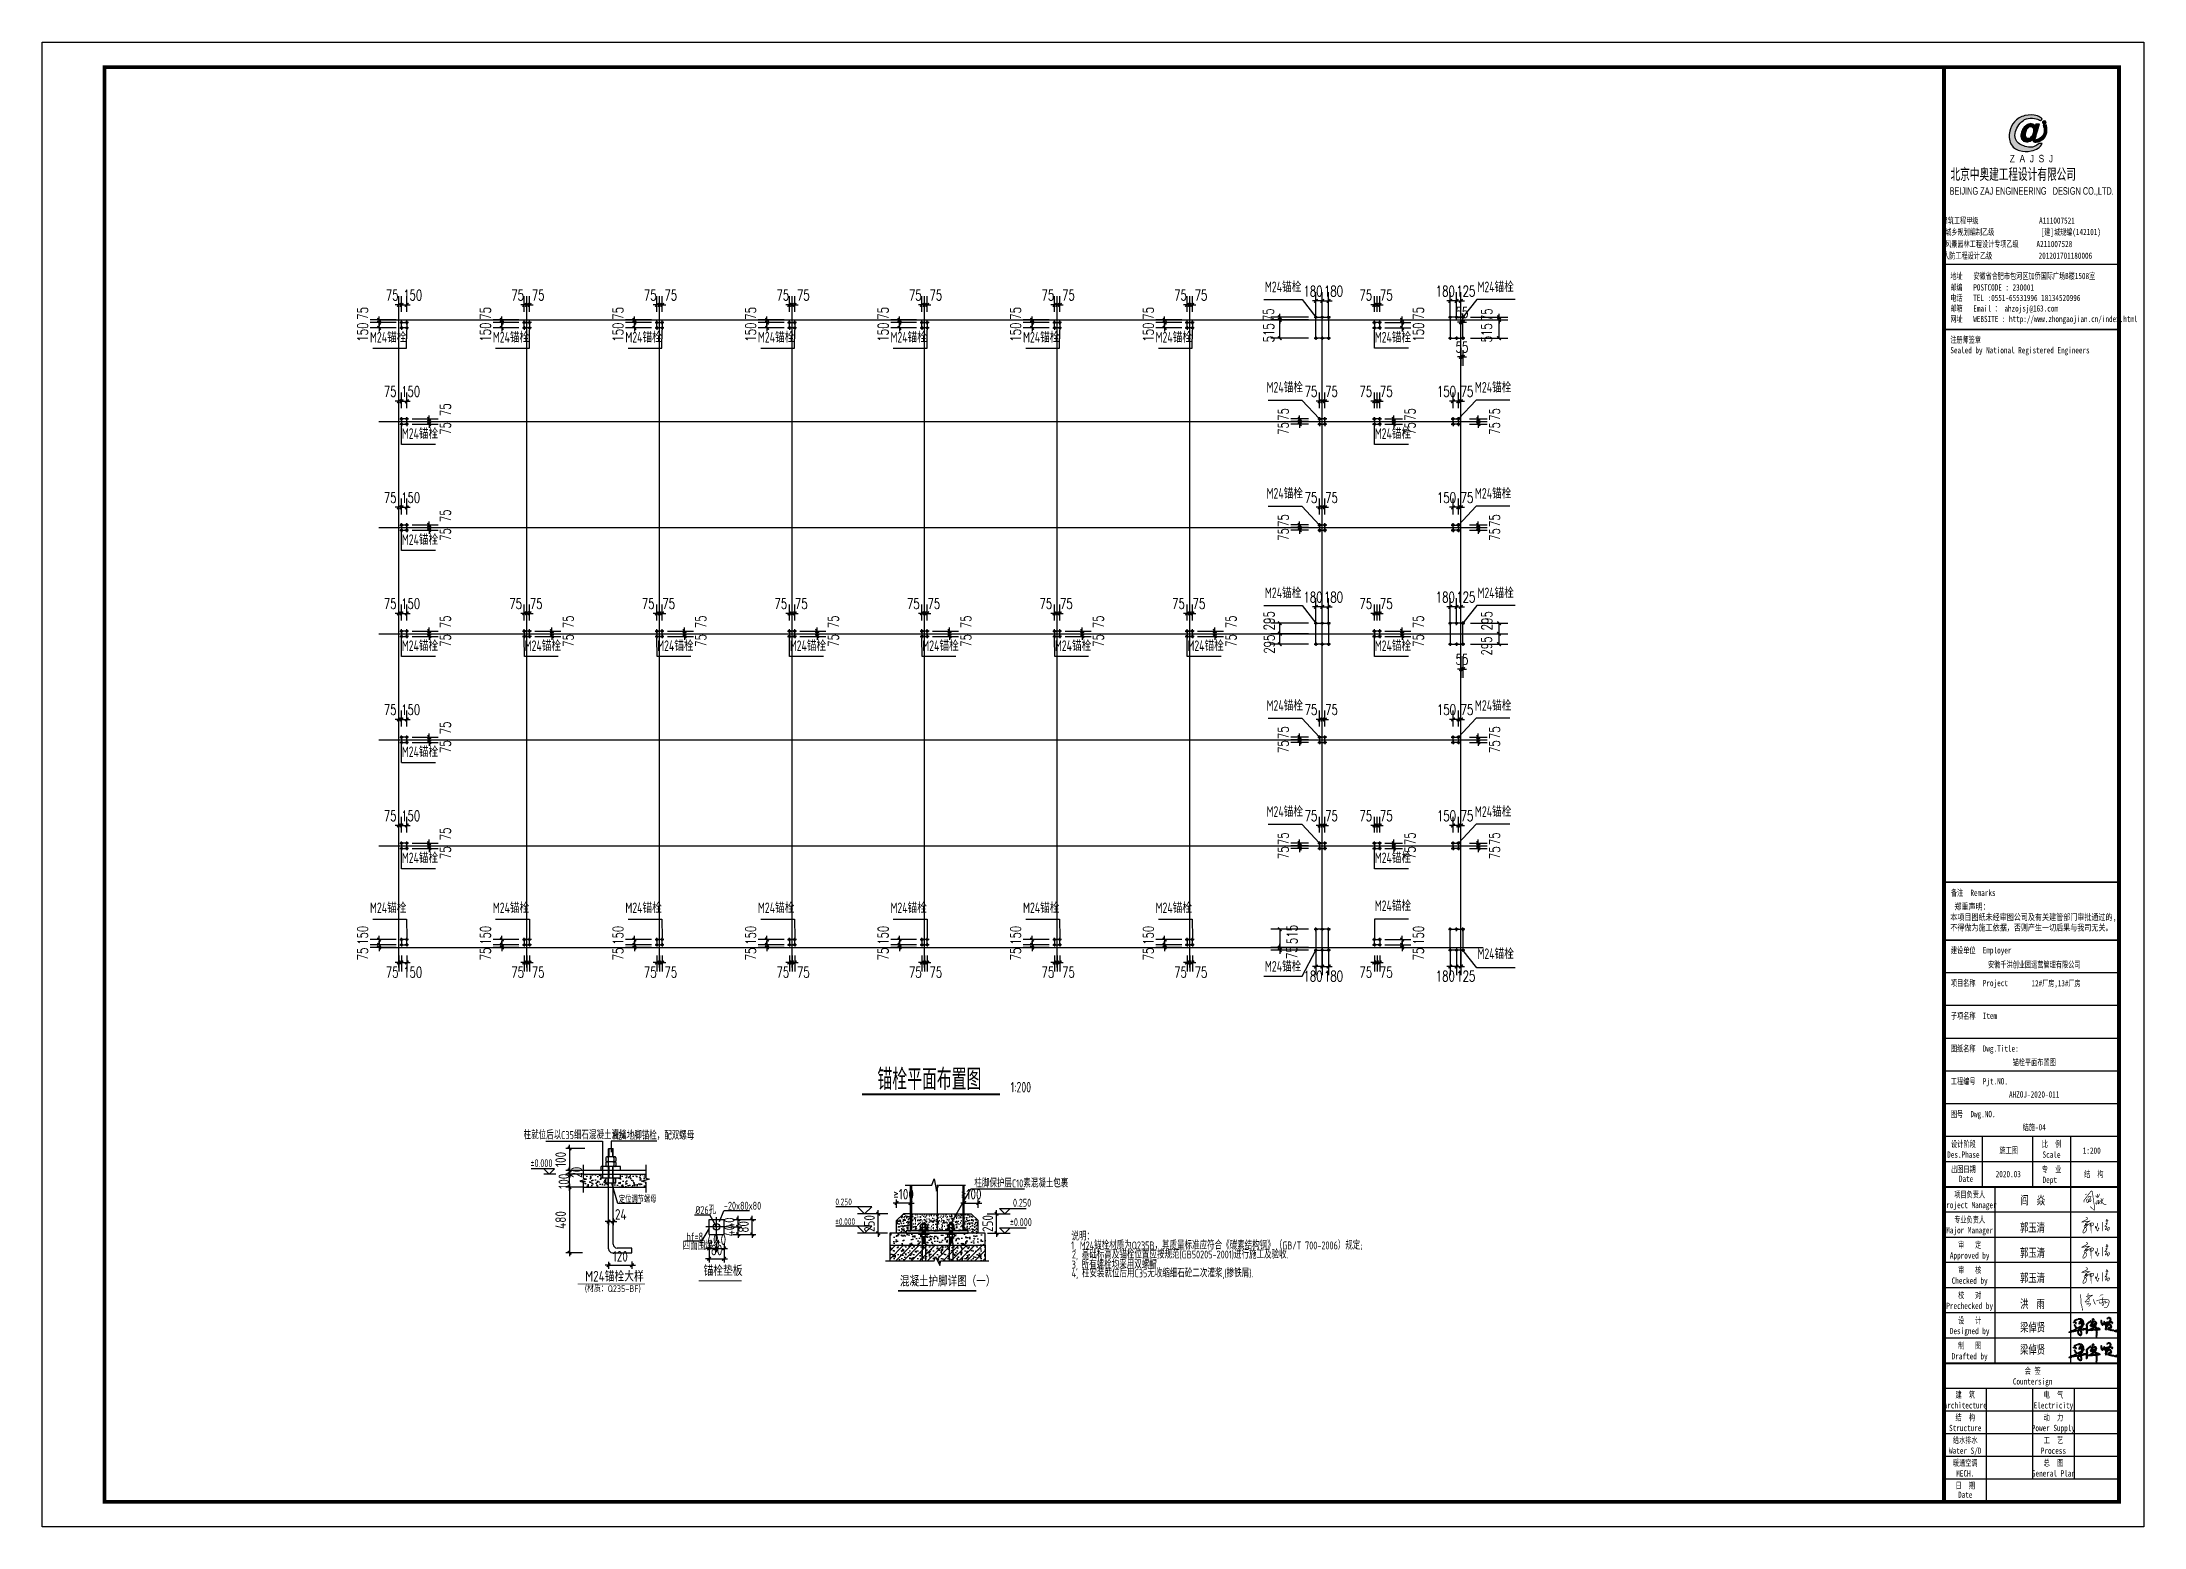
# Model space of a CAD drawing. Extents: x 180850 to 1399066, y 113487 to 334416.
# Drawn here: x 430995 to 549924, y 136382 to 220382 of the extents above; entities that cross this region are included whole.
import ezdxf
from ezdxf.enums import TextEntityAlignment as Align

# ---------------------------------------------------------------- set-up
doc = ezdxf.new("R2010")
doc.units = 0
doc.header["$LTSCALE"] = 1000
for name, color, linetype in [('AXIS', 3, 'Continuous'), ('C', 6, 'Continuous'), ('DIM', 146, 'Continuous'), ('DIM_ELEV', 3, 'Continuous'), ('DIM_SYMB', 3, 'Continuous'), ('DOTE', 1, 'Continuous'), ('JDX', 6, 'Continuous'), ('PUB_DIM', 3, 'Continuous'), ('PUB_TEXT', 7, 'Continuous'), ('PUB_TITLE', 4, 'Continuous'), ('TEXT', 7, 'Continuous'), ('图签', 3, 'Continuous'), ('填充', 251, 'Continuous'), ('构造线', 7, 'Continuous'), ('标注', 3, 'Continuous'), ('锚栓', 7, 'Continuous')]:
    doc.layers.add(name, color=color, linetype=linetype)
doc.styles.add('_gyy_title_Arial', font='arial.ttf', dxfattribs={"width": 0.7})
doc.styles.add('_gyy_title_ST', font='', dxfattribs={"width": 0.8})
doc.styles.add('_TCH_DIM', font='SIMPLEX', dxfattribs={"bigfont": 'GBCBIG'})
doc.styles.add('_TCH_DIM_T3', font='SIMPLEX', dxfattribs={"width": 0.705882, "bigfont": 'GBCBIG'})
doc.styles.add('C', font='tssdeng.shx', dxfattribs={"height": 3, "bigfont": 'tssdchn.shx'})
doc.styles.add('HZ', font='txt.shx', dxfattribs={"width": 0.8, "bigfont": '000hztxt.shx'})
doc.styles.add('TSSD_Dimension', font='Tssdeng.shx', dxfattribs={"width": 0.8, "bigfont": 'hztxt.shx'})
doc.styles.add('TSSD_Label', font='tssdeng.shx', dxfattribs={"width": 0.7, "bigfont": 'hztxt.shx'})
doc.styles.add('TSSD_Norm', font='tssdeng.shx', dxfattribs={"bigfont": 'hztxt.shx'})
doc.styles.get('_gyy_title_ST').set_extended_font_data('SimSun')
doc.dimstyles.new('TCH-200-2', dxfattribs={"dimtxt": 595, "dimasz": 200, "dimexe": 500, "dimexo": 600, "dimgap": 252.5, "dimtad": 1, "dimdec": 0, "dimlfac": 0.5, "dimzin": 0, "dimdsep": 46, "dimtxsty": '_TCH_DIM_T3', "dimblk": 'ARCHTICK', "dimcen": 0.09, "dimclrd": 124, "dimclre": 124, "dimclrt": 7, "dimazin": 2, "dimtfac": 1, "dimtdec": 0, "dimtix": 1, "dimtmove": 2, "dimatfit": 3, "dimfxl": 1, "dimtolj": 1, "dimtzin": 0, "dimarcsym": 0})
doc.dimstyles.new('TSSD_100_200', dxfattribs={"dimtxt": 600, "dimasz": 200, "dimexe": 200, "dimexo": 500, "dimgap": 200, "dimtad": 1, "dimdec": 0, "dimlfac": 0.5, "dimzin": 0, "dimdsep": 46, "dimtxsty": 'TSSD_Dimension', "dimblk": 'ARCHTICK', "dimblk1": 'ARCHTICK', "dimblk2": 'ARCHTICK', "dimcen": 0, "dimdle": 200, "dimclrt": 7, "dimadec": 0, "dimazin": 0, "dimtfac": 1, "dimtdec": 0, "dimtix": 1, "dimtmove": 2, "dimatfit": 3, "dimfxl": 1, "dimtolj": 1, "dimtzin": 0, "dimarcsym": 0})
doc.dimstyles.new('TSSD_40_200', dxfattribs={"dimtxt": 600, "dimasz": 200, "dimexe": 200, "dimexo": 500, "dimgap": 200, "dimtad": 1, "dimdec": 0, "dimlfac": 0.2, "dimzin": 0, "dimdsep": 46, "dimtxsty": 'TSSD_Dimension', "dimblk": 'ARCHTICK', "dimblk1": 'ARCHTICK', "dimblk2": 'ARCHTICK', "dimcen": 0, "dimdle": 200, "dimclrt": 7, "dimadec": 0, "dimazin": 0, "dimtfac": 1, "dimtdec": 0, "dimtix": 1, "dimtmove": 2, "dimatfit": 3, "dimfxl": 1, "dimtolj": 1, "dimtzin": 0, "dimarcsym": 0})
pattern_1 = [(50, (526473.1, 167003.05), (562.7662, -49.2357), [58.8454, -647.2995]), (355, (526473.1, 167003.05), (-108.865, 590.174), [47.0763, -517.8396]), (100.4514, (526520, 166998.94), (453.9016, 540.938), [50.011, -550.12]), (46.1842, (526473.1, 167160), (837.363, -129.867), [88.268, -970.949]), (96.6356, (526542.9, 167149.14), (733.341, 764.298), [75.016, -825.18]), (351.1842, (526473.1, 167160), (733.341, 764.299), [70.614, -776.759]), (21, (526551.56, 167120.74), (468.3365, -315.897), [58.8454, -647.2995]), (326, (526551.56, 167120.74), (190.9065, 568.9566), [47.0763, -517.8396]), (71.4514, (526590.6, 167094.4), (659.243, 253.059), [50.011, -550.12]), (37.5, (526473.1, 167003.05), (9.5407, 261.1903), [0, -511.5627, 0, -525.6856, 0, -519.8011]), (7.5, (526473.1, 167003.05), (206.4058, 309.4576), [0, -299.7193, 0, -499.7936, 0, -198.1129]), (327.5, (526298.13, 167003.05), (418.84, -17.6967), [0, -196.1514, 0, -611.9922, 0, -812.0666]), (317.5, (526219.67, 167003.05), (457.571, 78.543), [0, -254.9968, 0, -406.4256, 0, -576.685])]
pattern_2 = [(50, (358191.5, 197886.9), (363.113, -31.7683), [37.9687, -417.6562]), (355, (358191.5, 197886.9), (-70.2429, 380.7973), [30.375, -334.125]), (100.4514, (358221.75, 197884.25), (292.8704, 349.0288), [32.2685, -354.9532]), (46.1842, (358191.5, 197988.15), (540.2908, -83.794), [56.9531, -626.4844]), (96.6356, (358236.5, 197981.17), (473.173, 493.1472), [48.4027, -532.4297]), (351.1842, (358191.5, 197988.15), (473.1726, 493.1475), [45.5625, -501.1875]), (21, (358242.12, 197962.84), (302.1842, -203.8258), [37.9687, -417.6562]), (326, (358242.1, 197962.84), (123.1784, 367.1072), [30.375, -334.125]), (71.4514, (358267.3, 197945.85), (425.3627, 163.2811), [32.2685, -354.9532]), (37.5, (358191.49, 197886.9), (6.15593, 168.52751), [0, -330.075, 0, -339.1875, 0, -335.39062]), (7.5, (358191.5, 197886.9), (133.17895, 199.67093), [0, -193.3875, 0, -322.48125, 0, -127.82812]), (327.5, (358078.6, 197886.9), (270.24761, -11.4184), [0, -126.5625, 0, -394.875, 0, -523.96875]), (317.5, (358027.97, 197886.9), (295.238, 50.67815), [0, -164.53125, 0, -262.2375, 0, -372.09375])]

msp = doc.modelspace()

# ---------------------------------------------------------------- texts
at = {"color": 1, "insert": (538979.29, 213244.05), "char_height": 718.1993, "width": 9393.6358, "attachment_point": 1, "style": 'HZ'}
msp.add_mtext('北京中奥建工程设计有限公司', dxfattribs=at)
at = {"layer": 'PUB_TEXT'}
for s, height, style, width, p in [('柱就位后以C35细石混凝土灌缝', 450, 'TSSD_Dimension', 0.7, (458241.33, 158322.93)), ('M24地脚锚栓，配双螺母', 450, 'TSSD_Dimension', 0.7, (463265.83, 158295.35)), ('%%p0.000', 450, 'TSSD_Dimension', 0.7, (458631.37, 156736.08)), ('柱脚保护层C10素混凝土包裹', 450, 'TSSD_Dimension', 0.7, (483747.96, 155590.93)), ('定位调节螺母', 375, 'TSSD_Dimension', 0.7, (463633.04, 154726.52)), ('-20x80x80', 450, 'TSSD_Dimension', 0.7, (469575.16, 154327.96)), ('0.250', 375, 'TSSD_Dimension', 0.7, (475884.76, 154584.29)), ('0.250', 450, 'TSSD_Dimension', 0.7, (485931.97, 154498.31)), ('%%c26孔', 450, 'TSSD_Dimension', 0.7, (467953.82, 154079.92)), ('%%p0.000', 375, 'TSSD_Dimension', 0.7, (475873.96, 153468.17)), ('%%p0.000', 450, 'TSSD_Dimension', 0.7, (485754.3, 153401.44)), ('四面围焊', 450, 'TSSD_Dimension', 0.7, (467240.68, 152055.54)), ('hf=8', 450, 'TSSD_Dimension', 0.7, (467453.96, 152583.77)), ('1, M24锚栓材质为Q235B，其质量标准应符合《碳素结构钢》（GB/T 700-2006）规定;', 450, 'TSSD_Dimension', 0.7, (489220.79, 152082.15)), ('说明：', 450, 'TSSD_Dimension', 0.7, (489239, 152589.97)), ('锚栓垫板', 600, 'C', 0.8, (468421.67, 150583.97)), ('3, 所有螺栓均采用双螺帽.', 450, 'TSSD_Dimension', 0.7, (489252.18, 150996.88)), ('2, 基础标高及锚栓位置应按规范(GB50205-2001)进行施工及验收.', 450, 'TSSD_Dimension', 0.7, (489266.44, 151568.41)), ('(材质：Q235-BF)', 375, 'C', 0.8, (461708.08, 149675.45)), ('M24锚栓大样', 600, 'C', 0.8, (461731.49, 150264.11)), ('4, 柱安装就位后用C35无收缩细石砼二次灌浆,(掺铁屑).', 450, 'TSSD_Dimension', 0.7, (489252.18, 150506.29))]:
    msp.add_text(s, height=height, dxfattribs=dict(at, style=style, width=width)).set_placement(p)
at = {"layer": 'PUB_TEXT', "color": 3, "style": '_gyy_title_ST', "width": 0.7}
for s, p in [('阎  焱', (542926.84, 154620.05)), ('郭玉清', (542913.95, 153080.43)), ('郭玉清', (542913.95, 151655.07)), ('郭玉清', (542913.95, 150229.72)), ('洪  雨', (542917.15, 148757.56)), ('梁倬贤', (542917.15, 147435.86)), ('梁倬贤', (542917.15, 146174.46))]:
    msp.add_text(s, height=481.259, dxfattribs=at).set_placement(p)
at = {"layer": 'PUB_TEXT', "style": '_TCH_DIM'}
msp.add_text('混凝土护脚详图（一）', height=600, dxfattribs=at).set_placement((479535.56, 149985.85, -18181.78))
at = {"layer": 'PUB_TITLE', "width": 0.7}
for s, height, style, p in [('BEIJING ZAJ ENGINEERING   DESIGN CO.,LTD.', 424.2416, '_gyy_title_Arial', (543572.17, 211746.83)), ('建筑工程甲级                 A111007521             ', 353.5346, '_gyy_title_ST', (543557.96, 210108.51)), ('城乡规划编制乙级             [建]城规编(142101)', 353.5346, '_gyy_title_ST', (543085.87, 209459.89)), ('人防工程设计乙级             201201701180006', 353.5346, '_gyy_title_ST', (542779.09, 208120.07)), ('风景园林工程设计专项乙级     A211007528           ', 353.5346, '_gyy_title_ST', (543381.97, 208781.7)), ('设计阶段', 356.338, '_gyy_title_ST', (539706.22, 157865.1)), ('比  例', 356.338, '_gyy_title_ST', (544694.96, 157865.1)), ('Des.Phase', 356.338, '_gyy_title_ST', (539706.22, 157266.47)), ('Scale', 356.338, '_gyy_title_ST', (544694.96, 157266.47)), ('出图日期', 356.338, '_gyy_title_ST', (539706.22, 156439.75)), ('Date', 356.338, '_gyy_title_ST', (539859.53, 155899.51)), ('专  业', 356.338, '_gyy_title_ST', (544694.96, 156439.75)), ('Dept ', 356.338, '_gyy_title_ST', (544694.96, 155841.1)), ('Project Manager', 356.3382, '_gyy_title_ST', (540062.55, 154415.75)), ('项目负责人', 356.338, '_gyy_title_ST', (540062.55, 155014.39)), ('专业负责人', 356.338, '_gyy_title_ST', (540062.55, 153589.04)), ('Major Manager', 356.3382, '_gyy_title_ST', (540062.55, 152990.39)), ('审   定', 356.338, '_gyy_title_ST', (540062.58, 152163.68)), ('Approved by', 356.3382, '_gyy_title_ST', (540062.55, 151565.04)), ('审   核', 356.338, '_gyy_title_ST', (540062.58, 150738.33)), ('Checked by', 356.338, '_gyy_title_ST', (540062.55, 150139.68)), ('Prechecked by', 356.3382, '_gyy_title_ST', (540062.55, 148714.33)), ('校   对', 356.338, '_gyy_title_ST', (540062.58, 149312.98)), ('Designed by', 356.3382, '_gyy_title_ST', (540062.55, 147288.97)), ('设   计', 356.338, '_gyy_title_ST', (540062.58, 147887.62)), ('制   图', 356.338, '_gyy_title_ST', (540062.58, 146462.27)), ('Drafted by', 356.338, '_gyy_title_ST', (540062.55, 145863.62)), ('会 签', 356.338, '_gyy_title_ST', (543625.94, 145036.91)), ('建  筑', 356.338, '_gyy_title_ST', (539813.12, 143682.83)), ('Countersign', 356.3382, '_gyy_title_ST', (543625.94, 144438.27)), ('电  气', 356.338, '_gyy_title_ST', (544801.86, 143682.83)), ('Architecture', 356.3382, '_gyy_title_ST', (539813.12, 143084.18)), ('结  构', 356.338, '_gyy_title_ST', (539813.12, 142400.01)), ('Electricity', 356.3382, '_gyy_title_ST', (544801.86, 143084.18)), ('动  力', 356.338, '_gyy_title_ST', (544801.86, 142400.01)), ('Structure', 356.338, '_gyy_title_ST', (539813.12, 141801.37)), ('Power Supply', 356.3382, '_gyy_title_ST', (544801.86, 141801.37)), ('Water S/D', 356.338, '_gyy_title_ST', (539813.12, 140518.54)), ('给水排水', 356.338, '_gyy_title_ST', (539813.12, 141117.19)), ('Process', 356.338, '_gyy_title_ST', (544801.86, 140518.54)), ('工  艺', 356.338, '_gyy_title_ST', (544801.86, 141117.19)), ('暖通空调', 356.338, '_gyy_title_ST', (539813.12, 139834.37)), ('MECH.', 356.338, '_gyy_title_ST', (539813.12, 139235.73)), ('General Plan', 356.3382, '_gyy_title_ST', (544801.86, 139235.73)), ('总  图', 356.338, '_gyy_title_ST', (544801.86, 139834.37)), ('日  期', 356.338, '_gyy_title_ST', (539813.12, 138551.55)), ('Date', 356.338, '_gyy_title_ST', (539813.12, 138024.17))]:
    msp.add_text(s, height=height, dxfattribs=dict(at, style=style)).set_placement(p, align=Align.CENTER)
at = {"layer": 'PUB_TITLE', "style": '_gyy_title_ST', "width": 0.7}
for s, height, p in [('地址   安徽省合肥市包河区加侨国际广场B楼1508室', 353.5346, (538968.92, 206971.5)), ('邮编   POSTCODE : 230001', 353.5346, (538968.92, 206325.74)), ('电话   TEL :0551-65531996 18134520996', 353.5346, (538968.92, 205731.8)), ('邮箱   Email ： ahzojsj@163.com', 353.5346, (538968.92, 205137.86)), ('网址   WEBSITE : http://www.zhongaojian.cn/index.html', 353.5346, (538968.92, 204540.43)), ('注册师签章', 353.535, (538968.92, 203366.69)), ('Sealed by National Registered Engineers', 353.5346, (538970.84, 202772.76)), ('备注  Remarks', 356.3382, (538997.88, 172078.36)), ('建设单位  Employer', 356.3382, (538997.88, 168826.07)), ('项目名称  Project', 356.3382, (538997.88, 166973.11)), ('子项名称  Item', 356.338, (538997.88, 165120.15)), ('图纸名称  Dwg.Title:', 356.3382, (538997.88, 163267.19)), ('工程编号  Pjt.NO.', 356.3382, (538997.88, 161414.23)), ('图号  Dwg.NO.', 356.3382, (538997.88, 159561.27))]:
    msp.add_text(s, height=height, dxfattribs=at).set_placement(p)
at = {"layer": 'PUB_TITLE', "color": 2, "style": '_gyy_title_ST', "width": 0.7}
msp.add_text('安徽千洪创业园运营管理有限公司', height=356.3382, dxfattribs=at).set_placement((543715.68, 168021.53), align=Align.CENTER)
msp.add_text('12#厂房,13#厂房', height=349.1756, dxfattribs=at).set_placement((544950.63, 167121.81), align=Align.MIDDLE)
at = {"layer": 'PUB_TITLE', "color": 6, "style": '_gyy_title_ST', "width": 0.7}
for s, height, p in [('锚栓平面布置图', 356.338, (543715.68, 162495.55)), ('AHZOJ-2020-011', 356.3382, (543715.68, 160671.89))]:
    msp.add_text(s, height=height, dxfattribs=at).set_placement(p, align=Align.CENTER)
at = {"layer": 'PUB_TITLE', "color": 7, "style": '_gyy_title_ST', "width": 0.7}
for s, height, p in [('结施-04', 356.339, (543715.68, 158818.93)), ('施工图', 356.338, (542272.34, 157508.11)), ('1:200', 356.338, (546968.95, 157496.83)), ('2020.03', 356.338, (542245.98, 156166.59)), ('结  构', 356.338, (547085.5, 156166.59))]:
    msp.add_text(s, height=height, dxfattribs=at).set_placement(p, align=Align.CENTER)
at = {"layer": 'PUB_TITLE', "insert": (538968.09, 171654.81), "char_height": 356.3382, "width": 11402.833, "attachment_point": 1, "style": '_gyy_title_ST'}
msp.add_mtext(' 郑重声明：\\P本项目图纸未经审图公司及有关建管部门审批通过的,\\P不得做为施工依据，否则产生一切后果与我司无关。', dxfattribs=at)
at = {"layer": 'TEXT', "style": 'TSSD_Label', "width": 0.7}
for p in [(501218.31, 206052.82), (501218.31, 188742.82)]:
    msp.add_text('M24锚栓', height=600, rotation=360, dxfattribs=at).set_placement(p, align=Align.BOTTOM_CENTER)
for p in [(513243.85, 206052.82), (450580.78, 203203.22), (457530.78, 203203.22), (465030.78, 203203.22), (472530.78, 203203.22), (480030.78, 203203.22), (487530.78, 203203.22), (495030.78, 203203.22), (507431.38, 203203.22), (501310.67, 200372.85), (513101.49, 200372.85), (452381.38, 197753.22), (507431.38, 197753.22), (501310.67, 194372.85), (513101.49, 194372.85), (452381.38, 191753.22), (513243.85, 188742.82), (452381.38, 185753.22), (459331.38, 185753.22), (466831.38, 185753.22), (474331.38, 185753.22), (481831.38, 185753.22), (489331.38, 185753.22), (496831.38, 185753.22), (507431.38, 185753.22), (501310.67, 182372.85), (513101.49, 182372.85), (452381.38, 179753.22), (501310.67, 176372.85), (513101.49, 176372.85), (452381.38, 173753.22), (507431.38, 173753.22), (450580.78, 170926.6), (457530.78, 170926.6), (465030.78, 170926.6), (472530.78, 170926.6), (480030.78, 170926.6), (487530.78, 170926.6), (495030.78, 170926.6), (507431.38, 171043.47), (513243.85, 168329.1), (501218.31, 167616.13)]:
    msp.add_text('M24锚栓', height=600, dxfattribs=at).set_placement(p, align=Align.BOTTOM_CENTER)
at = {"layer": 'TEXT', "style": 'TSSD_Norm', "width": 0.7}
for s, height, p in [('锚栓平面布置图', 1200, (478263.5, 161101.26)), ('1:200', 600, (485802.21, 160959.53))]:
    msp.add_text(s, height=height, dxfattribs=at).set_placement(p)

# ---------------------------------------------------------------- blocks, each defined once
blk = doc.blocks.new('_ArchTick')
at = {"color": 0, "linetype": 'ByBlock', "const_width": 0.4}
blk.add_lwpolyline([(-0.5, -0.5), (0.5, 0.5)], dxfattribs=at)
blk = doc.blocks.new('*D282')
at = {"layer": 'AXIS', "color": 0, "lineweight": -2, "transparency": 16777216}
for p, q in [((461716, 157794), (460640, 157794)), ((460840, 157794), (460840, 157994)), ((460840, 157794), (460840, 156551)), ((461731, 156551), (460640, 156551)), ((460840, 156551), (460840, 156351))]:
    blk.add_line(p, q, dxfattribs=at)
at = {"layer": 'Defpoints', "color": 0, "transparency": 16777216}
for p in [(462216, 157794), (460840, 156551), (462231, 156551)]:
    blk.add_point(p, dxfattribs=at)
at = {"layer": 'AXIS', "color": 0, "lineweight": -2, "transparency": 16777216, "xscale": 200, "yscale": 200, "zscale": 200}
for p, rotation in [((460840, 157794), 270), ((460840, 156551), 90)]:
    blk.add_blockref('_ArchTick', p, dxfattribs=dict(at, rotation=rotation))
at = {"layer": 'AXIS', "color": 7, "transparency": 16777216, "insert": (460340, 157172), "char_height": 600, "attachment_point": 5, "rotation": 90, "style": 'TSSD_Dimension'}
blk.add_mtext('\\A1;100', dxfattribs=at)
blk = doc.blocks.new('*D283')
at = {"layer": 'Defpoints', "color": 0, "transparency": 16777216}
for p in [(460840, 156331), (462110, 156551), (462110, 156331)]:
    blk.add_point(p, dxfattribs=at)
at = {"layer": 'DIM', "color": 0, "lineweight": -2, "transparency": 16777216}
for p, q in [((461610, 156551), (460640, 156551)), ((461610, 156331), (460640, 156331)), ((460840, 156551), (460840, 156751)), ((460840, 156551), (460840, 156331)), ((460840, 156331), (460840, 156131))]:
    blk.add_line(p, q, dxfattribs=at)
at = {"layer": 'DIM', "color": 0, "lineweight": -2, "transparency": 16777216, "xscale": 200, "yscale": 200, "zscale": 200}
for p, rotation in [((460840, 156551), 270), ((460840, 156331), 90)]:
    blk.add_blockref('_ArchTick', p, dxfattribs=dict(at, rotation=rotation))
at = {"layer": 'DIM', "color": 7, "transparency": 16777216, "insert": (461241, 156446), "char_height": 600, "attachment_point": 5, "rotation": 90, "style": 'TSSD_Dimension'}
blk.add_mtext('\\A1;20', dxfattribs=at)
blk = doc.blocks.new('*D284')
at = {"layer": 'AXIS', "color": 0, "lineweight": -2, "transparency": 16777216}
for p, q in [((461610, 156331), (460640, 156331)), ((460840, 155398), (460840, 156531)), ((461610, 155598), (460640, 155598))]:
    blk.add_line(p, q, dxfattribs=at)
at = {"layer": 'Defpoints', "color": 0, "transparency": 16777216}
for p in [(460840, 156331), (462110, 156331), (462110, 155598)]:
    blk.add_point(p, dxfattribs=at)
at = {"layer": 'AXIS', "color": 0, "lineweight": -2, "transparency": 16777216, "xscale": 200, "yscale": 200, "zscale": 200}
for p, rotation in [((460840, 156331), 90), ((460840, 155598), 270)]:
    blk.add_blockref('_ArchTick', p, dxfattribs=dict(at, rotation=rotation))
at = {"layer": 'AXIS', "color": 7, "transparency": 16777216, "insert": (460516, 155940), "char_height": 600, "attachment_point": 5, "rotation": 90, "style": 'TSSD_Dimension'}
blk.add_mtext('\\A1;100', dxfattribs=at)
blk = doc.blocks.new('*D285')
at = {"layer": 'AXIS', "color": 0, "lineweight": -2, "transparency": 16777216}
for p, q in [((463053, 151190), (462853, 151190)), ((463053, 151380), (463053, 150990)), ((463053, 151190), (464371, 151190)), ((464371, 151396), (464371, 150990)), ((464371, 151190), (464571, 151190))]:
    blk.add_line(p, q, dxfattribs=at)
at = {"layer": 'Defpoints', "color": 0, "transparency": 16777216}
for p in [(463053, 151880), (464371, 151896), (464371, 151190)]:
    blk.add_point(p, dxfattribs=at)
at = {"layer": 'AXIS', "color": 0, "lineweight": -2, "transparency": 16777216, "xscale": 200, "yscale": 200, "zscale": 200}
blk.add_blockref('_ArchTick', (463053, 151190), dxfattribs=at)
at = {"layer": 'AXIS', "color": 0, "lineweight": -2, "transparency": 16777216, "xscale": 200, "yscale": 200, "zscale": 200, "rotation": 180}
blk.add_blockref('_ArchTick', (464371, 151190), dxfattribs=at)
at = {"layer": 'AXIS', "color": 7, "transparency": 16777216, "insert": (463712, 151690), "char_height": 600, "attachment_point": 5, "style": 'TSSD_Dimension'}
blk.add_mtext('\\A1;120', dxfattribs=at)
blk = doc.blocks.new('*D286')
at = {"layer": 'AXIS', "color": 0, "lineweight": -2, "transparency": 16777216}
for p, q in [((460840, 155798), (460840, 151696)), ((460872, 155598), (460640, 155598)), ((461574, 151896), (460640, 151896))]:
    blk.add_line(p, q, dxfattribs=at)
at = {"layer": 'Defpoints', "color": 0, "transparency": 16777216}
for p in [(461372, 155598), (460840, 151896), (462074, 151896)]:
    blk.add_point(p, dxfattribs=at)
at = {"layer": 'AXIS', "color": 0, "lineweight": -2, "transparency": 16777216, "xscale": 200, "yscale": 200, "zscale": 200}
for p, rotation in [((460840, 155598), 90), ((460840, 151896), 270)]:
    blk.add_blockref('_ArchTick', p, dxfattribs=dict(at, rotation=rotation))
at = {"layer": 'AXIS', "color": 7, "transparency": 16777216, "insert": (460340, 153747), "char_height": 600, "attachment_point": 5, "rotation": 90, "style": 'TSSD_Dimension'}
blk.add_mtext('\\A1;480', dxfattribs=at)
blk = doc.blocks.new('*D287')
at = {"layer": 'AXIS', "color": 0, "lineweight": -2, "transparency": 16777216}
for p, q in [((463053, 153660), (462853, 153660)), ((463053, 153761), (463053, 153460)), ((463053, 153660), (463316, 153660)), ((463316, 153850), (463316, 153460)), ((463316, 153660), (463516, 153660))]:
    blk.add_line(p, q, dxfattribs=at)
at = {"layer": 'Defpoints', "color": 0, "transparency": 16777216}
for p in [(463053, 154261), (463316, 154350), (463316, 153660)]:
    blk.add_point(p, dxfattribs=at)
at = {"layer": 'AXIS', "color": 0, "lineweight": -2, "transparency": 16777216, "xscale": 200, "yscale": 200, "zscale": 200}
blk.add_blockref('_ArchTick', (463053, 153660), dxfattribs=at)
at = {"layer": 'AXIS', "color": 0, "lineweight": -2, "transparency": 16777216, "xscale": 200, "yscale": 200, "zscale": 200, "rotation": 180}
blk.add_blockref('_ArchTick', (463316, 153660), dxfattribs=at)
at = {"layer": 'AXIS', "color": 7, "transparency": 16777216, "insert": (463740, 154062), "char_height": 600, "attachment_point": 5, "style": 'TSSD_Dimension'}
blk.add_mtext('\\A1;24', dxfattribs=at)
blk = doc.blocks.new('*D288')
at = {"layer": 'AXIS', "color": 0, "lineweight": -2, "transparency": 16777216}
for p, q in [((470082, 153779), (470582, 153779)), ((470382, 153779), (470382, 153979)), ((470382, 153357), (470382, 153779)), ((470082, 153357), (470582, 153357)), ((470382, 153357), (470382, 153157))]:
    blk.add_line(p, q, dxfattribs=at)
at = {"layer": 'Defpoints', "color": 0, "transparency": 16777216}
for p in [(469582, 153779), (470382, 153779), (469582, 153357)]:
    blk.add_point(p, dxfattribs=at)
at = {"layer": 'AXIS', "color": 0, "lineweight": -2, "transparency": 16777216, "xscale": 200, "yscale": 200, "zscale": 200}
for p, rotation in [((470382, 153779), 270), ((470382, 153357), 90)]:
    blk.add_blockref('_ArchTick', p, dxfattribs=dict(at, rotation=rotation))
at = {"layer": 'AXIS', "color": 7, "transparency": 16777216, "insert": (469882, 153568), "char_height": 600, "attachment_point": 5, "rotation": 90, "style": 'TSSD_Dimension'}
blk.add_mtext('\\A1;40', dxfattribs=at)
blk = doc.blocks.new('*D289')
at = {"layer": 'AXIS', "color": 0, "lineweight": -2, "transparency": 16777216}
for p, q in [((470382, 153357), (470382, 153557)), ((470082, 153357), (470582, 153357)), ((470082, 152935), (470582, 152935)), ((470382, 152935), (470382, 153357)), ((470382, 152935), (470382, 152735))]:
    blk.add_line(p, q, dxfattribs=at)
at = {"layer": 'Defpoints', "color": 0, "transparency": 16777216}
for p in [(469582, 153357), (469582, 152935), (470382, 153357)]:
    blk.add_point(p, dxfattribs=at)
at = {"layer": 'AXIS', "color": 0, "lineweight": -2, "transparency": 16777216, "xscale": 200, "yscale": 200, "zscale": 200}
for p, rotation in [((470382, 153357), 270), ((470382, 152935), 90)]:
    blk.add_blockref('_ArchTick', p, dxfattribs=dict(at, rotation=rotation))
at = {"layer": 'AXIS', "color": 7, "transparency": 16777216, "insert": (469882, 153146), "char_height": 600, "attachment_point": 5, "rotation": 90, "style": 'TSSD_Dimension'}
blk.add_mtext('\\A1;40', dxfattribs=at)
blk = doc.blocks.new('*D290')
at = {"layer": 'AXIS', "color": 0, "lineweight": -2, "transparency": 16777216}
for p, q in [((470490, 153779), (471383, 153779)), ((471183, 153779), (471183, 153979)), ((471183, 152935), (471183, 153779)), ((470490, 152935), (471383, 152935)), ((471183, 152935), (471183, 152735))]:
    blk.add_line(p, q, dxfattribs=at)
at = {"layer": 'Defpoints', "color": 0, "transparency": 16777216}
for p in [(469990, 153779), (471183, 153779), (469990, 152935)]:
    blk.add_point(p, dxfattribs=at)
at = {"layer": 'AXIS', "color": 0, "lineweight": -2, "transparency": 16777216, "xscale": 200, "yscale": 200, "zscale": 200}
for p, rotation in [((471183, 153779), 270), ((471183, 152935), 90)]:
    blk.add_blockref('_ArchTick', p, dxfattribs=dict(at, rotation=rotation))
at = {"layer": 'AXIS', "color": 7, "transparency": 16777216, "insert": (470683, 153357), "char_height": 600, "attachment_point": 5, "rotation": 90, "style": 'TSSD_Dimension'}
blk.add_mtext('\\A1;80', dxfattribs=at)
blk = doc.blocks.new('*D291')
at = {"layer": 'AXIS', "color": 0, "lineweight": -2, "transparency": 16777216}
for p, q in [((468739, 152435), (468739, 151349)), ((469582, 152435), (469582, 151349)), ((468739, 151549), (468539, 151549)), ((468739, 151549), (469582, 151549)), ((469582, 151549), (469782, 151549))]:
    blk.add_line(p, q, dxfattribs=at)
at = {"layer": 'Defpoints', "color": 0, "transparency": 16777216}
for p in [(468739, 152935), (469582, 152935), (469582, 151549)]:
    blk.add_point(p, dxfattribs=at)
at = {"layer": 'AXIS', "color": 0, "lineweight": -2, "transparency": 16777216, "xscale": 200, "yscale": 200, "zscale": 200}
blk.add_blockref('_ArchTick', (468739, 151549), dxfattribs=at)
at = {"layer": 'AXIS', "color": 0, "lineweight": -2, "transparency": 16777216, "xscale": 200, "yscale": 200, "zscale": 200, "rotation": 180}
blk.add_blockref('_ArchTick', (469582, 151549), dxfattribs=at)
at = {"layer": 'AXIS', "color": 7, "transparency": 16777216, "insert": (469161, 152049), "char_height": 600, "attachment_point": 5, "style": 'TSSD_Dimension'}
blk.add_mtext('\\A1;80', dxfattribs=at)
blk = doc.blocks.new('*D292')
at = {"layer": 'AXIS', "color": 0, "lineweight": -2, "transparency": 16777216}
for p, q in [((468739, 152435), (468739, 151935)), ((469161, 152435), (469161, 151935)), ((468739, 152135), (468539, 152135)), ((468739, 152135), (469161, 152135)), ((469161, 152135), (469361, 152135))]:
    blk.add_line(p, q, dxfattribs=at)
at = {"layer": 'Defpoints', "color": 0, "transparency": 16777216}
for p in [(468739, 152935), (469161, 152935), (469161, 152135)]:
    blk.add_point(p, dxfattribs=at)
at = {"layer": 'AXIS', "color": 0, "lineweight": -2, "transparency": 16777216, "xscale": 200, "yscale": 200, "zscale": 200}
blk.add_blockref('_ArchTick', (468739, 152135), dxfattribs=at)
at = {"layer": 'AXIS', "color": 0, "lineweight": -2, "transparency": 16777216, "xscale": 200, "yscale": 200, "zscale": 200, "rotation": 180}
blk.add_blockref('_ArchTick', (469161, 152135), dxfattribs=at)
at = {"layer": 'AXIS', "color": 7, "transparency": 16777216, "insert": (468950, 152635), "char_height": 600, "attachment_point": 5, "style": 'TSSD_Dimension'}
blk.add_mtext('\\A1;40', dxfattribs=at)
blk = doc.blocks.new('*D293')
at = {"layer": 'AXIS', "color": 0, "lineweight": -2, "transparency": 16777216}
for p, q in [((469161, 152435), (469161, 151935)), ((469582, 152435), (469582, 151935)), ((469161, 152135), (468961, 152135)), ((469161, 152135), (469582, 152135)), ((469582, 152135), (469782, 152135))]:
    blk.add_line(p, q, dxfattribs=at)
at = {"layer": 'Defpoints', "color": 0, "transparency": 16777216}
for p in [(469161, 152935), (469582, 152935), (469582, 152135)]:
    blk.add_point(p, dxfattribs=at)
at = {"layer": 'AXIS', "color": 0, "lineweight": -2, "transparency": 16777216, "xscale": 200, "yscale": 200, "zscale": 200}
blk.add_blockref('_ArchTick', (469161, 152135), dxfattribs=at)
at = {"layer": 'AXIS', "color": 0, "lineweight": -2, "transparency": 16777216, "xscale": 200, "yscale": 200, "zscale": 200, "rotation": 180}
blk.add_blockref('_ArchTick', (469582, 152135), dxfattribs=at)
at = {"layer": 'AXIS', "color": 7, "transparency": 16777216, "insert": (469372, 152635), "char_height": 600, "attachment_point": 5, "style": 'TSSD_Dimension'}
blk.add_mtext('\\A1;40', dxfattribs=at)
blk = doc.blocks.new('*D294')
at = {"layer": 'AXIS', "color": 0, "lineweight": -2, "transparency": 16777216}
for p, q in [((478847, 154093), (478108, 154093)), ((478308, 154093), (478308, 154293)), ((478308, 152996), (478308, 154093)), ((478827, 152996), (478108, 152996)), ((478308, 152996), (478308, 152796))]:
    blk.add_line(p, q, dxfattribs=at)
at = {"layer": 'Defpoints', "color": 0, "transparency": 16777216}
for p in [(478308, 154093), (479347, 154093), (479327, 152996)]:
    blk.add_point(p, dxfattribs=at)
at = {"layer": 'AXIS', "color": 0, "lineweight": -2, "transparency": 16777216, "xscale": 200, "yscale": 200, "zscale": 200}
for p, rotation in [((478308, 154093), 270), ((478308, 152996), 90)]:
    blk.add_blockref('_ArchTick', p, dxfattribs=dict(at, rotation=rotation))
at = {"layer": 'AXIS', "color": 7, "transparency": 16777216, "insert": (477808, 153545), "char_height": 600, "attachment_point": 5, "rotation": 90, "style": 'TSSD_Dimension'}
blk.add_mtext('\\A1;250', dxfattribs=at)
blk = doc.blocks.new('*D295')
at = {"layer": 'AXIS', "color": 0, "lineweight": -2, "transparency": 16777216}
for p, q in [((484466, 154093), (485204, 154093)), ((485004, 154093), (485004, 154293)), ((485004, 152996), (485004, 154093)), ((484485, 152996), (485204, 152996)), ((485004, 152996), (485004, 152796))]:
    blk.add_line(p, q, dxfattribs=at)
at = {"layer": 'Defpoints', "color": 0, "transparency": 16777216}
for p in [(483966, 154093), (485004, 154093), (483985, 152996)]:
    blk.add_point(p, dxfattribs=at)
at = {"layer": 'AXIS', "color": 0, "lineweight": -2, "transparency": 16777216, "xscale": 200, "yscale": 200, "zscale": 200}
for p, rotation in [((485004, 154093), 270), ((485004, 152996), 90)]:
    blk.add_blockref('_ArchTick', p, dxfattribs=dict(at, rotation=rotation))
at = {"layer": 'AXIS', "color": 7, "transparency": 16777216, "insert": (484504, 153545), "char_height": 600, "attachment_point": 5, "rotation": 90, "style": 'TSSD_Dimension'}
blk.add_mtext('\\A1;250', dxfattribs=at)
blk = doc.blocks.new('*D296')
at = {"layer": 'AXIS', "color": 0, "lineweight": -2, "transparency": 16777216}
for p, q in [((479347, 154706), (479147, 154706)), ((479347, 154431), (479347, 154906)), ((480137, 154706), (479347, 154706)), ((480137, 154431), (480137, 154906)), ((480137, 154706), (480337, 154706))]:
    blk.add_line(p, q, dxfattribs=at)
at = {"layer": 'Defpoints', "color": 0, "transparency": 16777216}
for p in [(479347, 154706), (479347, 153931), (480137, 153931)]:
    blk.add_point(p, dxfattribs=at)
at = {"layer": 'AXIS', "color": 0, "lineweight": -2, "transparency": 16777216, "xscale": 200, "yscale": 200, "zscale": 200}
blk.add_blockref('_ArchTick', (479347, 154706), dxfattribs=at)
at = {"layer": 'AXIS', "color": 0, "lineweight": -2, "transparency": 16777216, "xscale": 200, "yscale": 200, "zscale": 200, "rotation": 180}
blk.add_blockref('_ArchTick', (480137, 154706), dxfattribs=at)
at = {"layer": 'AXIS', "color": 7, "transparency": 16777216, "insert": (479742, 155206), "char_height": 600, "attachment_point": 5, "style": 'TSSD_Dimension'}
blk.add_mtext('\\A1;≥100', dxfattribs=at)
blk = doc.blocks.new('*D297')
at = {"layer": 'AXIS', "color": 0, "lineweight": -2, "transparency": 16777216}
for p, q in [((483175, 154706), (482975, 154706)), ((483175, 154431), (483175, 154906)), ((483175, 154706), (483966, 154706)), ((483966, 154431), (483966, 154906)), ((483966, 154706), (484166, 154706))]:
    blk.add_line(p, q, dxfattribs=at)
at = {"layer": 'Defpoints', "color": 0, "transparency": 16777216}
for p in [(483966, 154706), (483175, 153931), (483966, 153931)]:
    blk.add_point(p, dxfattribs=at)
at = {"layer": 'AXIS', "color": 0, "lineweight": -2, "transparency": 16777216, "xscale": 200, "yscale": 200, "zscale": 200}
blk.add_blockref('_ArchTick', (483175, 154706), dxfattribs=at)
at = {"layer": 'AXIS', "color": 0, "lineweight": -2, "transparency": 16777216, "xscale": 200, "yscale": 200, "zscale": 200, "rotation": 180}
blk.add_blockref('_ArchTick', (483966, 154706), dxfattribs=at)
at = {"layer": 'AXIS', "color": 7, "transparency": 16777216, "insert": (483570, 155206), "char_height": 600, "attachment_point": 5, "style": 'TSSD_Dimension'}
blk.add_mtext('\\A1;≥100', dxfattribs=at)
blk = doc.blocks.new('*D35')
at = {"color": 124, "linetype": 'ByBlock', "lineweight": -2, "transparency": 16777216}
for p, q in [((502651, 199062), (501652, 199062)), ((502651, 198912), (501652, 198912)), ((502152, 199062), (502152, 199262)), ((502152, 199062), (502152, 198912)), ((502152, 198912), (502152, 198712))]:
    blk.add_line(p, q, dxfattribs=at)
at = {"layer": 'Defpoints', "color": 0, "linetype": 'ByBlock', "transparency": 16777216}
for p in [(502152, 198912), (503251, 199062), (503251, 198912)]:
    blk.add_point(p, dxfattribs=at)
at = {"color": 124, "linetype": 'ByBlock', "lineweight": -2, "transparency": 16777216, "xscale": 200, "yscale": 200, "zscale": 200}
for p, rotation in [((502152, 199062), 270), ((502152, 198912), 90)]:
    blk.add_blockref('_ArchTick', p, dxfattribs=dict(at, rotation=rotation))
at = {"color": 7, "linetype": 'ByBlock', "transparency": 16777216, "insert": (501226, 199311), "char_height": 595, "attachment_point": 5, "rotation": 90, "style": '_TCH_DIM_T3'}
blk.add_mtext('\\A1;75', dxfattribs=at)
blk = doc.blocks.new('*D36')
at = {"color": 124, "linetype": 'ByBlock', "lineweight": -2, "transparency": 16777216}
for p, q in [((502651, 198912), (501652, 198912)), ((502651, 198762), (501652, 198762)), ((502152, 198912), (502152, 199112)), ((502152, 198762), (502152, 198912)), ((502152, 198762), (502152, 198562))]:
    blk.add_line(p, q, dxfattribs=at)
at = {"layer": 'Defpoints', "color": 0, "linetype": 'ByBlock', "transparency": 16777216}
for p in [(502152, 198912), (503251, 198912), (503251, 198762)]:
    blk.add_point(p, dxfattribs=at)
at = {"color": 124, "linetype": 'ByBlock', "lineweight": -2, "transparency": 16777216, "xscale": 200, "yscale": 200, "zscale": 200}
for p, rotation in [((502152, 198912), 270), ((502152, 198762), 90)]:
    blk.add_blockref('_ArchTick', p, dxfattribs=dict(at, rotation=rotation))
at = {"color": 7, "linetype": 'ByBlock', "transparency": 16777216, "insert": (501226, 198523), "char_height": 595, "attachment_point": 5, "rotation": 90, "style": '_TCH_DIM_T3'}
blk.add_mtext('\\A1;75', dxfattribs=at)
blk = doc.blocks.new('*D37')
at = {"color": 124, "linetype": 'ByBlock', "lineweight": -2, "transparency": 16777216}
for p, q in [((503281, 200062), (503081, 200062)), ((503281, 199662), (503281, 200562)), ((503431, 200062), (503281, 200062)), ((503431, 199662), (503431, 200562)), ((503431, 200062), (503631, 200062))]:
    blk.add_line(p, q, dxfattribs=at)
at = {"layer": 'Defpoints', "color": 0, "linetype": 'ByBlock', "transparency": 16777216}
for p in [(503281, 200062), (503281, 199062), (503431, 199062)]:
    blk.add_point(p, dxfattribs=at)
at = {"color": 124, "linetype": 'ByBlock', "lineweight": -2, "transparency": 16777216, "xscale": 200, "yscale": 200, "zscale": 200}
blk.add_blockref('_ArchTick', (503281, 200062), dxfattribs=at)
at = {"color": 124, "linetype": 'ByBlock', "lineweight": -2, "transparency": 16777216, "xscale": 200, "yscale": 200, "zscale": 200, "rotation": 180}
blk.add_blockref('_ArchTick', (503431, 200062), dxfattribs=at)
at = {"color": 7, "linetype": 'ByBlock', "transparency": 16777216, "insert": (502793, 200612), "char_height": 595, "attachment_point": 5, "style": '_TCH_DIM_T3'}
blk.add_mtext('\\A1;75', dxfattribs=at)
blk = doc.blocks.new('*D38')
at = {"color": 124, "linetype": 'ByBlock', "lineweight": -2, "transparency": 16777216}
for p, q in [((503431, 200062), (503231, 200062)), ((503431, 199662), (503431, 200562)), ((503431, 200062), (503581, 200062)), ((503581, 199662), (503581, 200562)), ((503581, 200062), (503781, 200062))]:
    blk.add_line(p, q, dxfattribs=at)
at = {"layer": 'Defpoints', "color": 0, "linetype": 'ByBlock', "transparency": 16777216}
for p in [(503581, 200062), (503431, 199062), (503581, 199062)]:
    blk.add_point(p, dxfattribs=at)
at = {"color": 124, "linetype": 'ByBlock', "lineweight": -2, "transparency": 16777216, "xscale": 200, "yscale": 200, "zscale": 200}
blk.add_blockref('_ArchTick', (503431, 200062), dxfattribs=at)
at = {"color": 124, "linetype": 'ByBlock', "lineweight": -2, "transparency": 16777216, "xscale": 200, "yscale": 200, "zscale": 200, "rotation": 180}
blk.add_blockref('_ArchTick', (503581, 200062), dxfattribs=at)
at = {"color": 7, "linetype": 'ByBlock', "transparency": 16777216, "insert": (503953, 200612), "char_height": 595, "attachment_point": 5, "style": '_TCH_DIM_T3'}
blk.add_mtext('\\A1;75', dxfattribs=at)
blk = doc.blocks.new('*D39')
at = {"color": 124, "linetype": 'ByBlock', "lineweight": -2, "transparency": 16777216}
for p, q in [((502651, 204812), (500529, 204812)), ((502661, 204662), (500529, 204662)), ((501029, 204812), (501029, 205012)), ((501029, 204662), (501029, 204812)), ((501029, 204662), (501029, 204462))]:
    blk.add_line(p, q, dxfattribs=at)
at = {"layer": 'Defpoints', "color": 0, "linetype": 'ByBlock', "transparency": 16777216}
for p in [(501029, 204812), (503251, 204812), (503261, 204662)]:
    blk.add_point(p, dxfattribs=at)
at = {"color": 124, "linetype": 'ByBlock', "lineweight": -2, "transparency": 16777216, "xscale": 200, "yscale": 200, "zscale": 200}
for p, rotation in [((501029, 204812), 270), ((501029, 204662), 90)]:
    blk.add_blockref('_ArchTick', p, dxfattribs=dict(at, rotation=rotation))
at = {"color": 7, "linetype": 'ByBlock', "transparency": 16777216, "insert": (500394, 204954), "char_height": 595, "attachment_point": 5, "rotation": 90, "style": '_TCH_DIM_T3'}
blk.add_mtext('\\A1;75', dxfattribs=at)
blk = doc.blocks.new('*D40')
at = {"color": 124, "linetype": 'ByBlock', "lineweight": -2, "transparency": 16777216}
for p, q in [((502651, 204662), (500529, 204662)), ((501029, 203632), (501029, 204662)), ((502651, 203632), (500529, 203632))]:
    blk.add_line(p, q, dxfattribs=at)
at = {"layer": 'Defpoints', "color": 0, "linetype": 'ByBlock', "transparency": 16777216}
for p in [(501029, 204662), (503251, 204662), (503251, 203632)]:
    blk.add_point(p, dxfattribs=at)
at = {"color": 124, "linetype": 'ByBlock', "lineweight": -2, "transparency": 16777216, "xscale": 200, "yscale": 200, "zscale": 200}
for p, rotation in [((501029, 204662), 90), ((501029, 203632), 270)]:
    blk.add_blockref('_ArchTick', p, dxfattribs=dict(at, rotation=rotation))
at = {"color": 7, "linetype": 'ByBlock', "transparency": 16777216, "insert": (500408, 203931), "char_height": 595, "attachment_point": 5, "rotation": 90, "style": '_TCH_DIM_T3'}
blk.add_mtext('\\A1;515', dxfattribs=at)
blk = doc.blocks.new('*D41')
at = {"color": 124, "linetype": 'ByBlock', "lineweight": -2, "transparency": 16777216}
for p, q in [((503431, 204912), (503431, 206236)), ((503791, 204912), (503791, 206236)), ((503431, 205736), (503231, 205736)), ((503431, 205736), (503791, 205736)), ((503791, 205736), (503991, 205736))]:
    blk.add_line(p, q, dxfattribs=at)
at = {"layer": 'Defpoints', "color": 0, "linetype": 'ByBlock', "transparency": 16777216}
for p in [(503791, 205736), (503431, 204312), (503791, 204312)]:
    blk.add_point(p, dxfattribs=at)
at = {"color": 124, "linetype": 'ByBlock', "lineweight": -2, "transparency": 16777216, "xscale": 200, "yscale": 200, "zscale": 200}
blk.add_blockref('_ArchTick', (503431, 205736), dxfattribs=at)
at = {"color": 124, "linetype": 'ByBlock', "lineweight": -2, "transparency": 16777216, "xscale": 200, "yscale": 200, "zscale": 200, "rotation": 180}
blk.add_blockref('_ArchTick', (503791, 205736), dxfattribs=at)
at = {"color": 7, "linetype": 'ByBlock', "transparency": 16777216, "insert": (504069, 206286), "char_height": 595, "attachment_point": 5, "style": '_TCH_DIM_T3'}
blk.add_mtext('\\A1;180', dxfattribs=at)
blk = doc.blocks.new('*D42')
at = {"color": 124, "linetype": 'ByBlock', "lineweight": -2, "transparency": 16777216}
for p, q in [((503071, 204912), (503071, 206236)), ((503431, 204912), (503431, 206236)), ((503071, 205736), (502871, 205736)), ((503431, 205736), (503071, 205736)), ((503431, 205736), (503631, 205736))]:
    blk.add_line(p, q, dxfattribs=at)
at = {"layer": 'Defpoints', "color": 0, "linetype": 'ByBlock', "transparency": 16777216}
for p in [(503071, 205736), (503071, 204312), (503431, 204312)]:
    blk.add_point(p, dxfattribs=at)
at = {"color": 124, "linetype": 'ByBlock', "lineweight": -2, "transparency": 16777216, "xscale": 200, "yscale": 200, "zscale": 200}
blk.add_blockref('_ArchTick', (503071, 205736), dxfattribs=at)
at = {"color": 124, "linetype": 'ByBlock', "lineweight": -2, "transparency": 16777216, "xscale": 200, "yscale": 200, "zscale": 200, "rotation": 180}
blk.add_blockref('_ArchTick', (503431, 205736), dxfattribs=at)
at = {"color": 7, "linetype": 'ByBlock', "transparency": 16777216, "insert": (502909, 206286), "char_height": 595, "attachment_point": 5, "style": '_TCH_DIM_T3'}
blk.add_mtext('\\A1;180', dxfattribs=at)
blk = doc.blocks.new('*D1075')
at = {"color": 124, "linetype": 'ByBlock', "lineweight": -2, "transparency": 16777216}
for p, q in [((506981, 199062), (507980, 199062)), ((506981, 198912), (507980, 198912)), ((507480, 199062), (507480, 199262)), ((507480, 199062), (507480, 198912)), ((507480, 198912), (507480, 198712))]:
    blk.add_line(p, q, dxfattribs=at)
at = {"layer": 'Defpoints', "color": 0, "linetype": 'ByBlock', "transparency": 16777216}
for p in [(506381, 199062), (506381, 198912), (507480, 198912)]:
    blk.add_point(p, dxfattribs=at)
at = {"color": 124, "linetype": 'ByBlock', "lineweight": -2, "transparency": 16777216, "xscale": 200, "yscale": 200, "zscale": 200}
for p, rotation in [((507480, 199062), 270), ((507480, 198912), 90)]:
    blk.add_blockref('_ArchTick', p, dxfattribs=dict(at, rotation=rotation))
at = {"color": 7, "linetype": 'ByBlock', "transparency": 16777216, "insert": (508407, 199311), "char_height": 595, "attachment_point": 5, "rotation": 90, "style": '_TCH_DIM_T3'}
blk.add_mtext('\\A1;75', dxfattribs=at)
blk = doc.blocks.new('*D1076')
at = {"color": 124, "linetype": 'ByBlock', "lineweight": -2, "transparency": 16777216}
for p, q in [((506981, 198912), (507980, 198912)), ((506981, 198762), (507980, 198762)), ((507480, 198912), (507480, 199112)), ((507480, 198762), (507480, 198912)), ((507480, 198762), (507480, 198562))]:
    blk.add_line(p, q, dxfattribs=at)
at = {"layer": 'Defpoints', "color": 0, "linetype": 'ByBlock', "transparency": 16777216}
for p in [(506381, 198912), (506381, 198762), (507480, 198912)]:
    blk.add_point(p, dxfattribs=at)
at = {"color": 124, "linetype": 'ByBlock', "lineweight": -2, "transparency": 16777216, "xscale": 200, "yscale": 200, "zscale": 200}
for p, rotation in [((507480, 198912), 270), ((507480, 198762), 90)]:
    blk.add_blockref('_ArchTick', p, dxfattribs=dict(at, rotation=rotation))
at = {"color": 7, "linetype": 'ByBlock', "transparency": 16777216, "insert": (508407, 198523), "char_height": 595, "attachment_point": 5, "rotation": 90, "style": '_TCH_DIM_T3'}
blk.add_mtext('\\A1;75', dxfattribs=at)
blk = doc.blocks.new('*D1077')
at = {"color": 124, "linetype": 'ByBlock', "lineweight": -2, "transparency": 16777216}
for p, q in [((506381, 200062), (506181, 200062)), ((506381, 199662), (506381, 200562)), ((506531, 200062), (506381, 200062)), ((506531, 199662), (506531, 200562)), ((506531, 200062), (506731, 200062))]:
    blk.add_line(p, q, dxfattribs=at)
at = {"layer": 'Defpoints', "color": 0, "linetype": 'ByBlock', "transparency": 16777216}
for p in [(506381, 200062), (506381, 199062), (506531, 199062)]:
    blk.add_point(p, dxfattribs=at)
at = {"color": 124, "linetype": 'ByBlock', "lineweight": -2, "transparency": 16777216, "xscale": 200, "yscale": 200, "zscale": 200}
blk.add_blockref('_ArchTick', (506381, 200062), dxfattribs=at)
at = {"color": 124, "linetype": 'ByBlock', "lineweight": -2, "transparency": 16777216, "xscale": 200, "yscale": 200, "zscale": 200, "rotation": 180}
blk.add_blockref('_ArchTick', (506531, 200062), dxfattribs=at)
at = {"color": 7, "linetype": 'ByBlock', "transparency": 16777216, "insert": (505893, 200612), "char_height": 595, "attachment_point": 5, "style": '_TCH_DIM_T3'}
blk.add_mtext('\\A1;75', dxfattribs=at)
blk = doc.blocks.new('*D1078')
at = {"color": 124, "linetype": 'ByBlock', "lineweight": -2, "transparency": 16777216}
for p, q in [((506531, 200062), (506331, 200062)), ((506531, 199662), (506531, 200562)), ((506531, 200062), (506681, 200062)), ((506681, 199662), (506681, 200562)), ((506681, 200062), (506881, 200062))]:
    blk.add_line(p, q, dxfattribs=at)
at = {"layer": 'Defpoints', "color": 0, "linetype": 'ByBlock', "transparency": 16777216}
for p in [(506681, 200062), (506531, 199062), (506681, 199062)]:
    blk.add_point(p, dxfattribs=at)
at = {"color": 124, "linetype": 'ByBlock', "lineweight": -2, "transparency": 16777216, "xscale": 200, "yscale": 200, "zscale": 200}
blk.add_blockref('_ArchTick', (506531, 200062), dxfattribs=at)
at = {"color": 124, "linetype": 'ByBlock', "lineweight": -2, "transparency": 16777216, "xscale": 200, "yscale": 200, "zscale": 200, "rotation": 180}
blk.add_blockref('_ArchTick', (506681, 200062), dxfattribs=at)
at = {"color": 7, "linetype": 'ByBlock', "transparency": 16777216, "insert": (507053, 200612), "char_height": 595, "attachment_point": 5, "style": '_TCH_DIM_T3'}
blk.add_mtext('\\A1;75', dxfattribs=at)
blk = doc.blocks.new('*D1079')
at = {"color": 124, "linetype": 'ByBlock', "lineweight": -2, "transparency": 16777216}
for p, q in [((511761, 199062), (512760, 199062)), ((511761, 198912), (512760, 198912)), ((512260, 199062), (512260, 199262)), ((512260, 199062), (512260, 198912)), ((512260, 198912), (512260, 198712))]:
    blk.add_line(p, q, dxfattribs=at)
at = {"layer": 'Defpoints', "color": 0, "linetype": 'ByBlock', "transparency": 16777216}
for p in [(511161, 199062), (511161, 198912), (512260, 198912)]:
    blk.add_point(p, dxfattribs=at)
at = {"color": 124, "linetype": 'ByBlock', "lineweight": -2, "transparency": 16777216, "xscale": 200, "yscale": 200, "zscale": 200}
for p, rotation in [((512260, 199062), 270), ((512260, 198912), 90)]:
    blk.add_blockref('_ArchTick', p, dxfattribs=dict(at, rotation=rotation))
at = {"color": 7, "linetype": 'ByBlock', "transparency": 16777216, "insert": (513187, 199311), "char_height": 595, "attachment_point": 5, "rotation": 90, "style": '_TCH_DIM_T3'}
blk.add_mtext('\\A1;75', dxfattribs=at)
blk = doc.blocks.new('*D1080')
at = {"color": 124, "linetype": 'ByBlock', "lineweight": -2, "transparency": 16777216}
for p, q in [((511761, 198912), (512760, 198912)), ((511761, 198762), (512760, 198762)), ((512260, 198912), (512260, 199112)), ((512260, 198762), (512260, 198912)), ((512260, 198762), (512260, 198562))]:
    blk.add_line(p, q, dxfattribs=at)
at = {"layer": 'Defpoints', "color": 0, "linetype": 'ByBlock', "transparency": 16777216}
for p in [(511161, 198912), (511161, 198762), (512260, 198912)]:
    blk.add_point(p, dxfattribs=at)
at = {"color": 124, "linetype": 'ByBlock', "lineweight": -2, "transparency": 16777216, "xscale": 200, "yscale": 200, "zscale": 200}
for p, rotation in [((512260, 198912), 270), ((512260, 198762), 90)]:
    blk.add_blockref('_ArchTick', p, dxfattribs=dict(at, rotation=rotation))
at = {"color": 7, "linetype": 'ByBlock', "transparency": 16777216, "insert": (513187, 198523), "char_height": 595, "attachment_point": 5, "rotation": 90, "style": '_TCH_DIM_T3'}
blk.add_mtext('\\A1;75', dxfattribs=at)
blk = doc.blocks.new('*D1081')
at = {"color": 124, "linetype": 'ByBlock', "lineweight": -2, "transparency": 16777216}
for p, q in [((511131, 200062), (510931, 200062)), ((511131, 199662), (511131, 200562)), ((511281, 200062), (511131, 200062)), ((511281, 199662), (511281, 200562)), ((511281, 200062), (511481, 200062))]:
    blk.add_line(p, q, dxfattribs=at)
at = {"layer": 'Defpoints', "color": 0, "linetype": 'ByBlock', "transparency": 16777216}
for p in [(511131, 200062), (511131, 199062), (511281, 199062)]:
    blk.add_point(p, dxfattribs=at)
at = {"color": 124, "linetype": 'ByBlock', "lineweight": -2, "transparency": 16777216, "xscale": 200, "yscale": 200, "zscale": 200}
blk.add_blockref('_ArchTick', (511131, 200062), dxfattribs=at)
at = {"color": 124, "linetype": 'ByBlock', "lineweight": -2, "transparency": 16777216, "xscale": 200, "yscale": 200, "zscale": 200, "rotation": 180}
blk.add_blockref('_ArchTick', (511281, 200062), dxfattribs=at)
at = {"color": 7, "linetype": 'ByBlock', "transparency": 16777216, "insert": (511619, 200612), "char_height": 595, "attachment_point": 5, "style": '_TCH_DIM_T3'}
blk.add_mtext('\\A1;75', dxfattribs=at)
blk = doc.blocks.new('*D1082')
at = {"color": 124, "linetype": 'ByBlock', "lineweight": -2, "transparency": 16777216}
for p, q in [((510831, 200062), (510631, 200062)), ((510831, 199662), (510831, 200562)), ((511131, 200062), (510831, 200062)), ((511131, 199662), (511131, 200562)), ((511131, 200062), (511331, 200062))]:
    blk.add_line(p, q, dxfattribs=at)
at = {"layer": 'Defpoints', "color": 0, "linetype": 'ByBlock', "transparency": 16777216}
for p in [(510831, 200062), (510831, 199062), (511131, 199062)]:
    blk.add_point(p, dxfattribs=at)
at = {"color": 124, "linetype": 'ByBlock', "lineweight": -2, "transparency": 16777216, "xscale": 200, "yscale": 200, "zscale": 200}
blk.add_blockref('_ArchTick', (510831, 200062), dxfattribs=at)
at = {"color": 124, "linetype": 'ByBlock', "lineweight": -2, "transparency": 16777216, "xscale": 200, "yscale": 200, "zscale": 200, "rotation": 180}
blk.add_blockref('_ArchTick', (511131, 200062), dxfattribs=at)
at = {"color": 7, "linetype": 'ByBlock', "transparency": 16777216, "insert": (510459, 200612), "char_height": 595, "attachment_point": 5, "style": '_TCH_DIM_T3'}
blk.add_mtext('\\A1;150', dxfattribs=at)
blk = doc.blocks.new('*D1083')
at = {"color": 124, "linetype": 'ByBlock', "lineweight": -2, "transparency": 16777216}
for p, q in [((511801, 204662), (513933, 204662)), ((511811, 204812), (513933, 204812)), ((513433, 204812), (513433, 205012)), ((513433, 204662), (513433, 204812)), ((513433, 204662), (513433, 204462))]:
    blk.add_line(p, q, dxfattribs=at)
at = {"layer": 'Defpoints', "color": 0, "linetype": 'ByBlock', "transparency": 16777216}
for p in [(511201, 204662), (511211, 204812), (513433, 204812)]:
    blk.add_point(p, dxfattribs=at)
at = {"color": 124, "linetype": 'ByBlock', "lineweight": -2, "transparency": 16777216, "xscale": 200, "yscale": 200, "zscale": 200}
for p, rotation in [((513433, 204812), 270), ((513433, 204662), 90)]:
    blk.add_blockref('_ArchTick', p, dxfattribs=dict(at, rotation=rotation))
at = {"color": 7, "linetype": 'ByBlock', "transparency": 16777216, "insert": (512748, 204954), "char_height": 595, "attachment_point": 5, "rotation": 90, "style": '_TCH_DIM_T3'}
blk.add_mtext('\\A1;75', dxfattribs=at)
blk = doc.blocks.new('*D1084')
at = {"color": 124, "linetype": 'ByBlock', "lineweight": -2, "transparency": 16777216}
for p, q in [((511811, 204662), (513933, 204662)), ((513433, 203632), (513433, 204662)), ((511811, 203632), (513933, 203632))]:
    blk.add_line(p, q, dxfattribs=at)
at = {"layer": 'Defpoints', "color": 0, "linetype": 'ByBlock', "transparency": 16777216}
for p in [(511211, 204662), (513433, 204662), (511211, 203632)]:
    blk.add_point(p, dxfattribs=at)
at = {"color": 124, "linetype": 'ByBlock', "lineweight": -2, "transparency": 16777216, "xscale": 200, "yscale": 200, "zscale": 200}
for p, rotation in [((513433, 204662), 90), ((513433, 203632), 270)]:
    blk.add_blockref('_ArchTick', p, dxfattribs=dict(at, rotation=rotation))
at = {"color": 7, "linetype": 'ByBlock', "transparency": 16777216, "insert": (512734, 203931), "char_height": 595, "attachment_point": 5, "rotation": 90, "style": '_TCH_DIM_T3'}
blk.add_mtext('\\A1;515', dxfattribs=at)
blk = doc.blocks.new('*D1085')
at = {"color": 124, "linetype": 'ByBlock', "lineweight": -2, "transparency": 16777216}
for p, q in [((510671, 204912), (510671, 206236)), ((511031, 204912), (511031, 206236)), ((510671, 205736), (510471, 205736)), ((511031, 205736), (510671, 205736)), ((511031, 205736), (511231, 205736))]:
    blk.add_line(p, q, dxfattribs=at)
at = {"layer": 'Defpoints', "color": 0, "linetype": 'ByBlock', "transparency": 16777216}
for p in [(510671, 205736), (510671, 204312), (511031, 204312)]:
    blk.add_point(p, dxfattribs=at)
at = {"color": 124, "linetype": 'ByBlock', "lineweight": -2, "transparency": 16777216, "xscale": 200, "yscale": 200, "zscale": 200}
blk.add_blockref('_ArchTick', (510671, 205736), dxfattribs=at)
at = {"color": 124, "linetype": 'ByBlock', "lineweight": -2, "transparency": 16777216, "xscale": 200, "yscale": 200, "zscale": 200, "rotation": 180}
blk.add_blockref('_ArchTick', (511031, 205736), dxfattribs=at)
at = {"color": 7, "linetype": 'ByBlock', "transparency": 16777216, "insert": (510393, 206286), "char_height": 595, "attachment_point": 5, "style": '_TCH_DIM_T3'}
blk.add_mtext('\\A1;180', dxfattribs=at)
blk = doc.blocks.new('*D1086')
at = {"color": 124, "linetype": 'ByBlock', "lineweight": -2, "transparency": 16777216}
for p, q in [((511031, 204912), (511031, 206236)), ((511281, 204912), (511281, 206236)), ((511031, 205736), (510831, 205736)), ((511031, 205736), (511281, 205736)), ((511281, 205736), (511481, 205736))]:
    blk.add_line(p, q, dxfattribs=at)
at = {"layer": 'Defpoints', "color": 0, "linetype": 'ByBlock', "transparency": 16777216}
for p in [(511281, 205736), (511031, 204312), (511281, 204312)]:
    blk.add_point(p, dxfattribs=at)
at = {"color": 124, "linetype": 'ByBlock', "lineweight": -2, "transparency": 16777216, "xscale": 200, "yscale": 200, "zscale": 200}
blk.add_blockref('_ArchTick', (511031, 205736), dxfattribs=at)
at = {"color": 124, "linetype": 'ByBlock', "lineweight": -2, "transparency": 16777216, "xscale": 200, "yscale": 200, "zscale": 200, "rotation": 180}
blk.add_blockref('_ArchTick', (511281, 205736), dxfattribs=at)
at = {"color": 7, "linetype": 'ByBlock', "transparency": 16777216, "insert": (511553, 206286), "char_height": 595, "attachment_point": 5, "style": '_TCH_DIM_T3'}
blk.add_mtext('\\A1;125', dxfattribs=at)
blk = doc.blocks.new('*D1087')
at = {"color": 124, "linetype": 'ByBlock', "lineweight": -2, "transparency": 16777216}
for p, q in [((511281, 202572), (511081, 202572)), ((511281, 202952), (511281, 202072)), ((511281, 202572), (511391, 202572)), ((511391, 202952), (511391, 202072)), ((511391, 202572), (511591, 202572))]:
    blk.add_line(p, q, dxfattribs=at)
at = {"layer": 'Defpoints', "color": 0, "linetype": 'ByBlock', "transparency": 16777216}
for p in [(511281, 203552), (511391, 203552), (511391, 202572)]:
    blk.add_point(p, dxfattribs=at)
at = {"color": 124, "linetype": 'ByBlock', "lineweight": -2, "transparency": 16777216, "xscale": 200, "yscale": 200, "zscale": 200}
blk.add_blockref('_ArchTick', (511281, 202572), dxfattribs=at)
at = {"color": 124, "linetype": 'ByBlock', "lineweight": -2, "transparency": 16777216, "xscale": 200, "yscale": 200, "zscale": 200, "rotation": 180}
blk.add_blockref('_ArchTick', (511391, 202572), dxfattribs=at)
at = {"color": 7, "linetype": 'ByBlock', "transparency": 16777216, "insert": (511336, 203122), "char_height": 595, "attachment_point": 5, "style": '_TCH_DIM_T3'}
blk.add_mtext('\\A1;55', dxfattribs=at)
blk = doc.blocks.new('*D1088')
at = {"color": 124, "linetype": 'ByBlock', "lineweight": -2, "transparency": 16777216}
for p, q in [((506981, 204662), (508449, 204662)), ((507949, 204662), (507949, 204862)), ((507949, 204512), (507949, 204662)), ((506981, 204512), (508449, 204512)), ((507949, 204512), (507949, 204312))]:
    blk.add_line(p, q, dxfattribs=at)
at = {"layer": 'Defpoints', "color": 0, "linetype": 'ByBlock', "transparency": 16777216}
for p in [(506381, 204662), (507949, 204662), (506381, 204512)]:
    blk.add_point(p, dxfattribs=at)
at = {"color": 124, "linetype": 'ByBlock', "lineweight": -2, "transparency": 16777216, "xscale": 200, "yscale": 200, "zscale": 200}
for p, rotation in [((507949, 204662), 270), ((507949, 204512), 90)]:
    blk.add_blockref('_ArchTick', p, dxfattribs=dict(at, rotation=rotation))
at = {"color": 7, "linetype": 'ByBlock', "transparency": 16777216, "insert": (508875, 205031), "char_height": 595, "attachment_point": 5, "rotation": 90, "style": '_TCH_DIM_T3'}
blk.add_mtext('\\A1;75', dxfattribs=at)
blk = doc.blocks.new('*D1089')
at = {"color": 124, "linetype": 'ByBlock', "lineweight": -2, "transparency": 16777216}
for p, q in [((507949, 204512), (507949, 204712)), ((506981, 204512), (508449, 204512)), ((506981, 204212), (508449, 204212)), ((507949, 204212), (507949, 204512)), ((507949, 204212), (507949, 204012))]:
    blk.add_line(p, q, dxfattribs=at)
at = {"layer": 'Defpoints', "color": 0, "linetype": 'ByBlock', "transparency": 16777216}
for p in [(506381, 204512), (506381, 204212), (507949, 204512)]:
    blk.add_point(p, dxfattribs=at)
at = {"color": 124, "linetype": 'ByBlock', "lineweight": -2, "transparency": 16777216, "xscale": 200, "yscale": 200, "zscale": 200}
for p, rotation in [((507949, 204512), 270), ((507949, 204212), 90)]:
    blk.add_blockref('_ArchTick', p, dxfattribs=dict(at, rotation=rotation))
at = {"color": 7, "linetype": 'ByBlock', "transparency": 16777216, "insert": (508875, 203973), "char_height": 595, "attachment_point": 5, "rotation": 90, "style": '_TCH_DIM_T3'}
blk.add_mtext('\\A1;150', dxfattribs=at)
blk = doc.blocks.new('*D1090')
at = {"color": 124, "linetype": 'ByBlock', "lineweight": -2, "transparency": 16777216}
for p, q in [((506381, 205112), (506381, 206012)), ((506531, 205112), (506531, 206012)), ((506381, 205512), (506181, 205512)), ((506531, 205512), (506381, 205512)), ((506531, 205512), (506731, 205512))]:
    blk.add_line(p, q, dxfattribs=at)
at = {"layer": 'Defpoints', "color": 0, "linetype": 'ByBlock', "transparency": 16777216}
for p in [(506381, 205512), (506381, 204512), (506531, 204512)]:
    blk.add_point(p, dxfattribs=at)
at = {"color": 124, "linetype": 'ByBlock', "lineweight": -2, "transparency": 16777216, "xscale": 200, "yscale": 200, "zscale": 200}
blk.add_blockref('_ArchTick', (506381, 205512), dxfattribs=at)
at = {"color": 124, "linetype": 'ByBlock', "lineweight": -2, "transparency": 16777216, "xscale": 200, "yscale": 200, "zscale": 200, "rotation": 180}
blk.add_blockref('_ArchTick', (506531, 205512), dxfattribs=at)
at = {"color": 7, "linetype": 'ByBlock', "transparency": 16777216, "insert": (505893, 206062), "char_height": 595, "attachment_point": 5, "style": '_TCH_DIM_T3'}
blk.add_mtext('\\A1;75', dxfattribs=at)
blk = doc.blocks.new('*D1091')
at = {"color": 124, "linetype": 'ByBlock', "lineweight": -2, "transparency": 16777216}
for p, q in [((506531, 205112), (506531, 206012)), ((506681, 205112), (506681, 206012)), ((506531, 205512), (506331, 205512)), ((506531, 205512), (506681, 205512)), ((506681, 205512), (506881, 205512))]:
    blk.add_line(p, q, dxfattribs=at)
at = {"layer": 'Defpoints', "color": 0, "linetype": 'ByBlock', "transparency": 16777216}
for p in [(506681, 205512), (506531, 204512), (506681, 204512)]:
    blk.add_point(p, dxfattribs=at)
at = {"color": 124, "linetype": 'ByBlock', "lineweight": -2, "transparency": 16777216, "xscale": 200, "yscale": 200, "zscale": 200}
blk.add_blockref('_ArchTick', (506531, 205512), dxfattribs=at)
at = {"color": 124, "linetype": 'ByBlock', "lineweight": -2, "transparency": 16777216, "xscale": 200, "yscale": 200, "zscale": 200, "rotation": 180}
blk.add_blockref('_ArchTick', (506681, 205512), dxfattribs=at)
at = {"color": 7, "linetype": 'ByBlock', "transparency": 16777216, "insert": (507053, 206062), "char_height": 595, "attachment_point": 5, "style": '_TCH_DIM_T3'}
blk.add_mtext('\\A1;75', dxfattribs=at)
blk = doc.blocks.new('*D1096')
at = {"color": 124, "linetype": 'ByBlock', "lineweight": -2, "transparency": 16777216}
for p, q in [((502651, 193062), (501652, 193062)), ((502651, 192912), (501652, 192912)), ((502152, 193062), (502152, 193262)), ((502152, 193062), (502152, 192912)), ((502152, 192912), (502152, 192712))]:
    blk.add_line(p, q, dxfattribs=at)
at = {"layer": 'Defpoints', "color": 0, "linetype": 'ByBlock', "transparency": 16777216}
for p in [(502152, 192912), (503251, 193062), (503251, 192912)]:
    blk.add_point(p, dxfattribs=at)
at = {"color": 124, "linetype": 'ByBlock', "lineweight": -2, "transparency": 16777216, "xscale": 200, "yscale": 200, "zscale": 200}
for p, rotation in [((502152, 193062), 270), ((502152, 192912), 90)]:
    blk.add_blockref('_ArchTick', p, dxfattribs=dict(at, rotation=rotation))
at = {"color": 7, "linetype": 'ByBlock', "transparency": 16777216, "insert": (501226, 193311), "char_height": 595, "attachment_point": 5, "rotation": 90, "style": '_TCH_DIM_T3'}
blk.add_mtext('\\A1;75', dxfattribs=at)
blk = doc.blocks.new('*D1097')
at = {"color": 124, "linetype": 'ByBlock', "lineweight": -2, "transparency": 16777216}
for p, q in [((502651, 192912), (501652, 192912)), ((502651, 192762), (501652, 192762)), ((502152, 192912), (502152, 193112)), ((502152, 192762), (502152, 192912)), ((502152, 192762), (502152, 192562))]:
    blk.add_line(p, q, dxfattribs=at)
at = {"layer": 'Defpoints', "color": 0, "linetype": 'ByBlock', "transparency": 16777216}
for p in [(502152, 192912), (503251, 192912), (503251, 192762)]:
    blk.add_point(p, dxfattribs=at)
at = {"color": 124, "linetype": 'ByBlock', "lineweight": -2, "transparency": 16777216, "xscale": 200, "yscale": 200, "zscale": 200}
for p, rotation in [((502152, 192912), 270), ((502152, 192762), 90)]:
    blk.add_blockref('_ArchTick', p, dxfattribs=dict(at, rotation=rotation))
at = {"color": 7, "linetype": 'ByBlock', "transparency": 16777216, "insert": (501226, 192523), "char_height": 595, "attachment_point": 5, "rotation": 90, "style": '_TCH_DIM_T3'}
blk.add_mtext('\\A1;75', dxfattribs=at)
blk = doc.blocks.new('*D1098')
at = {"color": 124, "linetype": 'ByBlock', "lineweight": -2, "transparency": 16777216}
for p, q in [((503281, 194062), (503081, 194062)), ((503281, 193662), (503281, 194562)), ((503431, 194062), (503281, 194062)), ((503431, 193662), (503431, 194562)), ((503431, 194062), (503631, 194062))]:
    blk.add_line(p, q, dxfattribs=at)
at = {"layer": 'Defpoints', "color": 0, "linetype": 'ByBlock', "transparency": 16777216}
for p in [(503281, 194062), (503281, 193062), (503431, 193062)]:
    blk.add_point(p, dxfattribs=at)
at = {"color": 124, "linetype": 'ByBlock', "lineweight": -2, "transparency": 16777216, "xscale": 200, "yscale": 200, "zscale": 200}
blk.add_blockref('_ArchTick', (503281, 194062), dxfattribs=at)
at = {"color": 124, "linetype": 'ByBlock', "lineweight": -2, "transparency": 16777216, "xscale": 200, "yscale": 200, "zscale": 200, "rotation": 180}
blk.add_blockref('_ArchTick', (503431, 194062), dxfattribs=at)
at = {"color": 7, "linetype": 'ByBlock', "transparency": 16777216, "insert": (502793, 194612), "char_height": 595, "attachment_point": 5, "style": '_TCH_DIM_T3'}
blk.add_mtext('\\A1;75', dxfattribs=at)
blk = doc.blocks.new('*D1099')
at = {"color": 124, "linetype": 'ByBlock', "lineweight": -2, "transparency": 16777216}
for p, q in [((503431, 194062), (503231, 194062)), ((503431, 193662), (503431, 194562)), ((503431, 194062), (503581, 194062)), ((503581, 193662), (503581, 194562)), ((503581, 194062), (503781, 194062))]:
    blk.add_line(p, q, dxfattribs=at)
at = {"layer": 'Defpoints', "color": 0, "linetype": 'ByBlock', "transparency": 16777216}
for p in [(503581, 194062), (503431, 193062), (503581, 193062)]:
    blk.add_point(p, dxfattribs=at)
at = {"color": 124, "linetype": 'ByBlock', "lineweight": -2, "transparency": 16777216, "xscale": 200, "yscale": 200, "zscale": 200}
blk.add_blockref('_ArchTick', (503431, 194062), dxfattribs=at)
at = {"color": 124, "linetype": 'ByBlock', "lineweight": -2, "transparency": 16777216, "xscale": 200, "yscale": 200, "zscale": 200, "rotation": 180}
blk.add_blockref('_ArchTick', (503581, 194062), dxfattribs=at)
at = {"color": 7, "linetype": 'ByBlock', "transparency": 16777216, "insert": (503953, 194612), "char_height": 595, "attachment_point": 5, "style": '_TCH_DIM_T3'}
blk.add_mtext('\\A1;75', dxfattribs=at)
blk = doc.blocks.new('*D1092')
at = {"color": 124, "linetype": 'ByBlock', "lineweight": -2, "transparency": 16777216}
for p, q in [((511761, 193062), (512760, 193062)), ((511761, 192912), (512760, 192912)), ((512260, 193062), (512260, 193262)), ((512260, 193062), (512260, 192912)), ((512260, 192912), (512260, 192712))]:
    blk.add_line(p, q, dxfattribs=at)
at = {"layer": 'Defpoints', "color": 0, "linetype": 'ByBlock', "transparency": 16777216}
for p in [(511161, 193062), (511161, 192912), (512260, 192912)]:
    blk.add_point(p, dxfattribs=at)
at = {"color": 124, "linetype": 'ByBlock', "lineweight": -2, "transparency": 16777216, "xscale": 200, "yscale": 200, "zscale": 200}
for p, rotation in [((512260, 193062), 270), ((512260, 192912), 90)]:
    blk.add_blockref('_ArchTick', p, dxfattribs=dict(at, rotation=rotation))
at = {"color": 7, "linetype": 'ByBlock', "transparency": 16777216, "insert": (513187, 193311), "char_height": 595, "attachment_point": 5, "rotation": 90, "style": '_TCH_DIM_T3'}
blk.add_mtext('\\A1;75', dxfattribs=at)
blk = doc.blocks.new('*D1093')
at = {"color": 124, "linetype": 'ByBlock', "lineweight": -2, "transparency": 16777216}
for p, q in [((511761, 192912), (512760, 192912)), ((511761, 192762), (512760, 192762)), ((512260, 192912), (512260, 193112)), ((512260, 192762), (512260, 192912)), ((512260, 192762), (512260, 192562))]:
    blk.add_line(p, q, dxfattribs=at)
at = {"layer": 'Defpoints', "color": 0, "linetype": 'ByBlock', "transparency": 16777216}
for p in [(511161, 192912), (511161, 192762), (512260, 192912)]:
    blk.add_point(p, dxfattribs=at)
at = {"color": 124, "linetype": 'ByBlock', "lineweight": -2, "transparency": 16777216, "xscale": 200, "yscale": 200, "zscale": 200}
for p, rotation in [((512260, 192912), 270), ((512260, 192762), 90)]:
    blk.add_blockref('_ArchTick', p, dxfattribs=dict(at, rotation=rotation))
at = {"color": 7, "linetype": 'ByBlock', "transparency": 16777216, "insert": (513187, 192523), "char_height": 595, "attachment_point": 5, "rotation": 90, "style": '_TCH_DIM_T3'}
blk.add_mtext('\\A1;75', dxfattribs=at)
blk = doc.blocks.new('*D1094')
at = {"color": 124, "linetype": 'ByBlock', "lineweight": -2, "transparency": 16777216}
for p, q in [((511131, 194062), (510931, 194062)), ((511131, 193662), (511131, 194562)), ((511281, 194062), (511131, 194062)), ((511281, 193662), (511281, 194562)), ((511281, 194062), (511481, 194062))]:
    blk.add_line(p, q, dxfattribs=at)
at = {"layer": 'Defpoints', "color": 0, "linetype": 'ByBlock', "transparency": 16777216}
for p in [(511131, 194062), (511131, 193062), (511281, 193062)]:
    blk.add_point(p, dxfattribs=at)
at = {"color": 124, "linetype": 'ByBlock', "lineweight": -2, "transparency": 16777216, "xscale": 200, "yscale": 200, "zscale": 200}
blk.add_blockref('_ArchTick', (511131, 194062), dxfattribs=at)
at = {"color": 124, "linetype": 'ByBlock', "lineweight": -2, "transparency": 16777216, "xscale": 200, "yscale": 200, "zscale": 200, "rotation": 180}
blk.add_blockref('_ArchTick', (511281, 194062), dxfattribs=at)
at = {"color": 7, "linetype": 'ByBlock', "transparency": 16777216, "insert": (511619, 194612), "char_height": 595, "attachment_point": 5, "style": '_TCH_DIM_T3'}
blk.add_mtext('\\A1;75', dxfattribs=at)
blk = doc.blocks.new('*D1095')
at = {"color": 124, "linetype": 'ByBlock', "lineweight": -2, "transparency": 16777216}
for p, q in [((510831, 194062), (510631, 194062)), ((510831, 193662), (510831, 194562)), ((511131, 194062), (510831, 194062)), ((511131, 193662), (511131, 194562)), ((511131, 194062), (511331, 194062))]:
    blk.add_line(p, q, dxfattribs=at)
at = {"layer": 'Defpoints', "color": 0, "linetype": 'ByBlock', "transparency": 16777216}
for p in [(510831, 194062), (510831, 193062), (511131, 193062)]:
    blk.add_point(p, dxfattribs=at)
at = {"color": 124, "linetype": 'ByBlock', "lineweight": -2, "transparency": 16777216, "xscale": 200, "yscale": 200, "zscale": 200}
blk.add_blockref('_ArchTick', (510831, 194062), dxfattribs=at)
at = {"color": 124, "linetype": 'ByBlock', "lineweight": -2, "transparency": 16777216, "xscale": 200, "yscale": 200, "zscale": 200, "rotation": 180}
blk.add_blockref('_ArchTick', (511131, 194062), dxfattribs=at)
at = {"color": 7, "linetype": 'ByBlock', "transparency": 16777216, "insert": (510459, 194612), "char_height": 595, "attachment_point": 5, "style": '_TCH_DIM_T3'}
blk.add_mtext('\\A1;150', dxfattribs=at)
blk = doc.blocks.new('*D1100')
at = {"color": 124, "linetype": 'ByBlock', "lineweight": -2, "transparency": 16777216}
for p, q in [((502651, 181062), (501652, 181062)), ((502651, 180912), (501652, 180912)), ((502152, 181062), (502152, 181262)), ((502152, 181062), (502152, 180912)), ((502152, 180912), (502152, 180712))]:
    blk.add_line(p, q, dxfattribs=at)
at = {"layer": 'Defpoints', "color": 0, "linetype": 'ByBlock', "transparency": 16777216}
for p in [(502152, 180912), (503251, 181062), (503251, 180912)]:
    blk.add_point(p, dxfattribs=at)
at = {"color": 124, "linetype": 'ByBlock', "lineweight": -2, "transparency": 16777216, "xscale": 200, "yscale": 200, "zscale": 200}
for p, rotation in [((502152, 181062), 270), ((502152, 180912), 90)]:
    blk.add_blockref('_ArchTick', p, dxfattribs=dict(at, rotation=rotation))
at = {"color": 7, "linetype": 'ByBlock', "transparency": 16777216, "insert": (501226, 181311), "char_height": 595, "attachment_point": 5, "rotation": 90, "style": '_TCH_DIM_T3'}
blk.add_mtext('\\A1;75', dxfattribs=at)
blk = doc.blocks.new('*D1101')
at = {"color": 124, "linetype": 'ByBlock', "lineweight": -2, "transparency": 16777216}
for p, q in [((502651, 180912), (501652, 180912)), ((502152, 180912), (502152, 181112)), ((502152, 180762), (502152, 180912)), ((502651, 180762), (501652, 180762)), ((502152, 180762), (502152, 180562))]:
    blk.add_line(p, q, dxfattribs=at)
at = {"layer": 'Defpoints', "color": 0, "linetype": 'ByBlock', "transparency": 16777216}
for p in [(502152, 180912), (503251, 180912), (503251, 180762)]:
    blk.add_point(p, dxfattribs=at)
at = {"color": 124, "linetype": 'ByBlock', "lineweight": -2, "transparency": 16777216, "xscale": 200, "yscale": 200, "zscale": 200}
for p, rotation in [((502152, 180912), 270), ((502152, 180762), 90)]:
    blk.add_blockref('_ArchTick', p, dxfattribs=dict(at, rotation=rotation))
at = {"color": 7, "linetype": 'ByBlock', "transparency": 16777216, "insert": (501226, 180523), "char_height": 595, "attachment_point": 5, "rotation": 90, "style": '_TCH_DIM_T3'}
blk.add_mtext('\\A1;75', dxfattribs=at)
blk = doc.blocks.new('*D1102')
at = {"color": 124, "linetype": 'ByBlock', "lineweight": -2, "transparency": 16777216}
for p, q in [((503281, 182062), (503081, 182062)), ((503281, 181662), (503281, 182562)), ((503431, 182062), (503281, 182062)), ((503431, 181662), (503431, 182562)), ((503431, 182062), (503631, 182062))]:
    blk.add_line(p, q, dxfattribs=at)
at = {"layer": 'Defpoints', "color": 0, "linetype": 'ByBlock', "transparency": 16777216}
for p in [(503281, 182062), (503281, 181062), (503431, 181062)]:
    blk.add_point(p, dxfattribs=at)
at = {"color": 124, "linetype": 'ByBlock', "lineweight": -2, "transparency": 16777216, "xscale": 200, "yscale": 200, "zscale": 200}
blk.add_blockref('_ArchTick', (503281, 182062), dxfattribs=at)
at = {"color": 124, "linetype": 'ByBlock', "lineweight": -2, "transparency": 16777216, "xscale": 200, "yscale": 200, "zscale": 200, "rotation": 180}
blk.add_blockref('_ArchTick', (503431, 182062), dxfattribs=at)
at = {"color": 7, "linetype": 'ByBlock', "transparency": 16777216, "insert": (502793, 182612), "char_height": 595, "attachment_point": 5, "style": '_TCH_DIM_T3'}
blk.add_mtext('\\A1;75', dxfattribs=at)
blk = doc.blocks.new('*D1103')
at = {"color": 124, "linetype": 'ByBlock', "lineweight": -2, "transparency": 16777216}
for p, q in [((503431, 182062), (503231, 182062)), ((503431, 181662), (503431, 182562)), ((503431, 182062), (503581, 182062)), ((503581, 181662), (503581, 182562)), ((503581, 182062), (503781, 182062))]:
    blk.add_line(p, q, dxfattribs=at)
at = {"layer": 'Defpoints', "color": 0, "linetype": 'ByBlock', "transparency": 16777216}
for p in [(503581, 182062), (503431, 181062), (503581, 181062)]:
    blk.add_point(p, dxfattribs=at)
at = {"color": 124, "linetype": 'ByBlock', "lineweight": -2, "transparency": 16777216, "xscale": 200, "yscale": 200, "zscale": 200}
blk.add_blockref('_ArchTick', (503431, 182062), dxfattribs=at)
at = {"color": 124, "linetype": 'ByBlock', "lineweight": -2, "transparency": 16777216, "xscale": 200, "yscale": 200, "zscale": 200, "rotation": 180}
blk.add_blockref('_ArchTick', (503581, 182062), dxfattribs=at)
at = {"color": 7, "linetype": 'ByBlock', "transparency": 16777216, "insert": (503953, 182612), "char_height": 595, "attachment_point": 5, "style": '_TCH_DIM_T3'}
blk.add_mtext('\\A1;75', dxfattribs=at)
blk = doc.blocks.new('*D1104')
at = {"color": 124, "linetype": 'ByBlock', "lineweight": -2, "transparency": 16777216}
for p, q in [((511761, 181062), (512760, 181062)), ((511761, 180912), (512760, 180912)), ((512260, 181062), (512260, 181262)), ((512260, 181062), (512260, 180912)), ((512260, 180912), (512260, 180712))]:
    blk.add_line(p, q, dxfattribs=at)
at = {"layer": 'Defpoints', "color": 0, "linetype": 'ByBlock', "transparency": 16777216}
for p in [(511161, 181062), (511161, 180912), (512260, 180912)]:
    blk.add_point(p, dxfattribs=at)
at = {"color": 124, "linetype": 'ByBlock', "lineweight": -2, "transparency": 16777216, "xscale": 200, "yscale": 200, "zscale": 200}
for p, rotation in [((512260, 181062), 270), ((512260, 180912), 90)]:
    blk.add_blockref('_ArchTick', p, dxfattribs=dict(at, rotation=rotation))
at = {"color": 7, "linetype": 'ByBlock', "transparency": 16777216, "insert": (513187, 181311), "char_height": 595, "attachment_point": 5, "rotation": 90, "style": '_TCH_DIM_T3'}
blk.add_mtext('\\A1;75', dxfattribs=at)
blk = doc.blocks.new('*D1105')
at = {"color": 124, "linetype": 'ByBlock', "lineweight": -2, "transparency": 16777216}
for p, q in [((511761, 180912), (512760, 180912)), ((512260, 180912), (512260, 181112)), ((512260, 180762), (512260, 180912)), ((511761, 180762), (512760, 180762)), ((512260, 180762), (512260, 180562))]:
    blk.add_line(p, q, dxfattribs=at)
at = {"layer": 'Defpoints', "color": 0, "linetype": 'ByBlock', "transparency": 16777216}
for p in [(511161, 180912), (512260, 180912), (511161, 180762)]:
    blk.add_point(p, dxfattribs=at)
at = {"color": 124, "linetype": 'ByBlock', "lineweight": -2, "transparency": 16777216, "xscale": 200, "yscale": 200, "zscale": 200}
for p, rotation in [((512260, 180912), 270), ((512260, 180762), 90)]:
    blk.add_blockref('_ArchTick', p, dxfattribs=dict(at, rotation=rotation))
at = {"color": 7, "linetype": 'ByBlock', "transparency": 16777216, "insert": (513187, 180523), "char_height": 595, "attachment_point": 5, "rotation": 90, "style": '_TCH_DIM_T3'}
blk.add_mtext('\\A1;75', dxfattribs=at)
blk = doc.blocks.new('*D1106')
at = {"color": 124, "linetype": 'ByBlock', "lineweight": -2, "transparency": 16777216}
for p, q in [((511131, 182062), (510931, 182062)), ((511131, 181662), (511131, 182562)), ((511281, 182062), (511131, 182062)), ((511281, 181662), (511281, 182562)), ((511281, 182062), (511481, 182062))]:
    blk.add_line(p, q, dxfattribs=at)
at = {"layer": 'Defpoints', "color": 0, "linetype": 'ByBlock', "transparency": 16777216}
for p in [(511131, 182062), (511131, 181062), (511281, 181062)]:
    blk.add_point(p, dxfattribs=at)
at = {"color": 124, "linetype": 'ByBlock', "lineweight": -2, "transparency": 16777216, "xscale": 200, "yscale": 200, "zscale": 200}
blk.add_blockref('_ArchTick', (511131, 182062), dxfattribs=at)
at = {"color": 124, "linetype": 'ByBlock', "lineweight": -2, "transparency": 16777216, "xscale": 200, "yscale": 200, "zscale": 200, "rotation": 180}
blk.add_blockref('_ArchTick', (511281, 182062), dxfattribs=at)
at = {"color": 7, "linetype": 'ByBlock', "transparency": 16777216, "insert": (511619, 182612), "char_height": 595, "attachment_point": 5, "style": '_TCH_DIM_T3'}
blk.add_mtext('\\A1;75', dxfattribs=at)
blk = doc.blocks.new('*D1107')
at = {"color": 124, "linetype": 'ByBlock', "lineweight": -2, "transparency": 16777216}
for p, q in [((510831, 182062), (510631, 182062)), ((510831, 181662), (510831, 182562)), ((511131, 182062), (510831, 182062)), ((511131, 181662), (511131, 182562)), ((511131, 182062), (511331, 182062))]:
    blk.add_line(p, q, dxfattribs=at)
at = {"layer": 'Defpoints', "color": 0, "linetype": 'ByBlock', "transparency": 16777216}
for p in [(510831, 182062), (510831, 181062), (511131, 181062)]:
    blk.add_point(p, dxfattribs=at)
at = {"color": 124, "linetype": 'ByBlock', "lineweight": -2, "transparency": 16777216, "xscale": 200, "yscale": 200, "zscale": 200}
blk.add_blockref('_ArchTick', (510831, 182062), dxfattribs=at)
at = {"color": 124, "linetype": 'ByBlock', "lineweight": -2, "transparency": 16777216, "xscale": 200, "yscale": 200, "zscale": 200, "rotation": 180}
blk.add_blockref('_ArchTick', (511131, 182062), dxfattribs=at)
at = {"color": 7, "linetype": 'ByBlock', "transparency": 16777216, "insert": (510459, 182612), "char_height": 595, "attachment_point": 5, "style": '_TCH_DIM_T3'}
blk.add_mtext('\\A1;150', dxfattribs=at)
blk = doc.blocks.new('*D1108')
at = {"color": 124, "linetype": 'ByBlock', "lineweight": -2, "transparency": 16777216}
for p, q in [((502651, 175062), (501652, 175062)), ((502651, 174912), (501652, 174912)), ((502152, 175062), (502152, 175262)), ((502152, 175062), (502152, 174912)), ((502152, 174912), (502152, 174712))]:
    blk.add_line(p, q, dxfattribs=at)
at = {"layer": 'Defpoints', "color": 0, "linetype": 'ByBlock', "transparency": 16777216}
for p in [(502152, 174912), (503251, 175062), (503251, 174912)]:
    blk.add_point(p, dxfattribs=at)
at = {"color": 124, "linetype": 'ByBlock', "lineweight": -2, "transparency": 16777216, "xscale": 200, "yscale": 200, "zscale": 200}
for p, rotation in [((502152, 175062), 270), ((502152, 174912), 90)]:
    blk.add_blockref('_ArchTick', p, dxfattribs=dict(at, rotation=rotation))
at = {"color": 7, "linetype": 'ByBlock', "transparency": 16777216, "insert": (501226, 175311), "char_height": 595, "attachment_point": 5, "rotation": 90, "style": '_TCH_DIM_T3'}
blk.add_mtext('\\A1;75', dxfattribs=at)
blk = doc.blocks.new('*D1109')
at = {"color": 124, "linetype": 'ByBlock', "lineweight": -2, "transparency": 16777216}
for p, q in [((502651, 174912), (501652, 174912)), ((502152, 174912), (502152, 175112)), ((502152, 174762), (502152, 174912)), ((502651, 174762), (501652, 174762)), ((502152, 174762), (502152, 174562))]:
    blk.add_line(p, q, dxfattribs=at)
at = {"layer": 'Defpoints', "color": 0, "linetype": 'ByBlock', "transparency": 16777216}
for p in [(502152, 174912), (503251, 174912), (503251, 174762)]:
    blk.add_point(p, dxfattribs=at)
at = {"color": 124, "linetype": 'ByBlock', "lineweight": -2, "transparency": 16777216, "xscale": 200, "yscale": 200, "zscale": 200}
for p, rotation in [((502152, 174912), 270), ((502152, 174762), 90)]:
    blk.add_blockref('_ArchTick', p, dxfattribs=dict(at, rotation=rotation))
at = {"color": 7, "linetype": 'ByBlock', "transparency": 16777216, "insert": (501226, 174523), "char_height": 595, "attachment_point": 5, "rotation": 90, "style": '_TCH_DIM_T3'}
blk.add_mtext('\\A1;75', dxfattribs=at)
blk = doc.blocks.new('*D1110')
at = {"color": 124, "linetype": 'ByBlock', "lineweight": -2, "transparency": 16777216}
for p, q in [((503281, 176062), (503081, 176062)), ((503281, 175662), (503281, 176562)), ((503431, 176062), (503281, 176062)), ((503431, 175662), (503431, 176562)), ((503431, 176062), (503631, 176062))]:
    blk.add_line(p, q, dxfattribs=at)
at = {"layer": 'Defpoints', "color": 0, "linetype": 'ByBlock', "transparency": 16777216}
for p in [(503281, 176062), (503281, 175062), (503431, 175062)]:
    blk.add_point(p, dxfattribs=at)
at = {"color": 124, "linetype": 'ByBlock', "lineweight": -2, "transparency": 16777216, "xscale": 200, "yscale": 200, "zscale": 200}
blk.add_blockref('_ArchTick', (503281, 176062), dxfattribs=at)
at = {"color": 124, "linetype": 'ByBlock', "lineweight": -2, "transparency": 16777216, "xscale": 200, "yscale": 200, "zscale": 200, "rotation": 180}
blk.add_blockref('_ArchTick', (503431, 176062), dxfattribs=at)
at = {"color": 7, "linetype": 'ByBlock', "transparency": 16777216, "insert": (502793, 176612), "char_height": 595, "attachment_point": 5, "style": '_TCH_DIM_T3'}
blk.add_mtext('\\A1;75', dxfattribs=at)
blk = doc.blocks.new('*D1111')
at = {"color": 124, "linetype": 'ByBlock', "lineweight": -2, "transparency": 16777216}
for p, q in [((503431, 176062), (503231, 176062)), ((503431, 175662), (503431, 176562)), ((503431, 176062), (503581, 176062)), ((503581, 175662), (503581, 176562)), ((503581, 176062), (503781, 176062))]:
    blk.add_line(p, q, dxfattribs=at)
at = {"layer": 'Defpoints', "color": 0, "linetype": 'ByBlock', "transparency": 16777216}
for p in [(503581, 176062), (503431, 175062), (503581, 175062)]:
    blk.add_point(p, dxfattribs=at)
at = {"color": 124, "linetype": 'ByBlock', "lineweight": -2, "transparency": 16777216, "xscale": 200, "yscale": 200, "zscale": 200}
blk.add_blockref('_ArchTick', (503431, 176062), dxfattribs=at)
at = {"color": 124, "linetype": 'ByBlock', "lineweight": -2, "transparency": 16777216, "xscale": 200, "yscale": 200, "zscale": 200, "rotation": 180}
blk.add_blockref('_ArchTick', (503581, 176062), dxfattribs=at)
at = {"color": 7, "linetype": 'ByBlock', "transparency": 16777216, "insert": (503953, 176612), "char_height": 595, "attachment_point": 5, "style": '_TCH_DIM_T3'}
blk.add_mtext('\\A1;75', dxfattribs=at)
blk = doc.blocks.new('*D1112')
at = {"color": 124, "linetype": 'ByBlock', "lineweight": -2, "transparency": 16777216}
for p, q in [((511761, 175062), (512760, 175062)), ((511761, 174912), (512760, 174912)), ((512260, 175062), (512260, 175262)), ((512260, 175062), (512260, 174912)), ((512260, 174912), (512260, 174712))]:
    blk.add_line(p, q, dxfattribs=at)
at = {"layer": 'Defpoints', "color": 0, "linetype": 'ByBlock', "transparency": 16777216}
for p in [(511161, 175062), (511161, 174912), (512260, 174912)]:
    blk.add_point(p, dxfattribs=at)
at = {"color": 124, "linetype": 'ByBlock', "lineweight": -2, "transparency": 16777216, "xscale": 200, "yscale": 200, "zscale": 200}
for p, rotation in [((512260, 175062), 270), ((512260, 174912), 90)]:
    blk.add_blockref('_ArchTick', p, dxfattribs=dict(at, rotation=rotation))
at = {"color": 7, "linetype": 'ByBlock', "transparency": 16777216, "insert": (513187, 175311), "char_height": 595, "attachment_point": 5, "rotation": 90, "style": '_TCH_DIM_T3'}
blk.add_mtext('\\A1;75', dxfattribs=at)
blk = doc.blocks.new('*D1113')
at = {"color": 124, "linetype": 'ByBlock', "lineweight": -2, "transparency": 16777216}
for p, q in [((511761, 174912), (512760, 174912)), ((512260, 174912), (512260, 175112)), ((512260, 174762), (512260, 174912)), ((511761, 174762), (512760, 174762)), ((512260, 174762), (512260, 174562))]:
    blk.add_line(p, q, dxfattribs=at)
at = {"layer": 'Defpoints', "color": 0, "linetype": 'ByBlock', "transparency": 16777216}
for p in [(511161, 174912), (512260, 174912), (511161, 174762)]:
    blk.add_point(p, dxfattribs=at)
at = {"color": 124, "linetype": 'ByBlock', "lineweight": -2, "transparency": 16777216, "xscale": 200, "yscale": 200, "zscale": 200}
for p, rotation in [((512260, 174912), 270), ((512260, 174762), 90)]:
    blk.add_blockref('_ArchTick', p, dxfattribs=dict(at, rotation=rotation))
at = {"color": 7, "linetype": 'ByBlock', "transparency": 16777216, "insert": (513187, 174523), "char_height": 595, "attachment_point": 5, "rotation": 90, "style": '_TCH_DIM_T3'}
blk.add_mtext('\\A1;75', dxfattribs=at)
blk = doc.blocks.new('*D1114')
at = {"color": 124, "linetype": 'ByBlock', "lineweight": -2, "transparency": 16777216}
for p, q in [((511131, 176062), (510931, 176062)), ((511131, 175662), (511131, 176562)), ((511281, 176062), (511131, 176062)), ((511281, 175662), (511281, 176562)), ((511281, 176062), (511481, 176062))]:
    blk.add_line(p, q, dxfattribs=at)
at = {"layer": 'Defpoints', "color": 0, "linetype": 'ByBlock', "transparency": 16777216}
for p in [(511131, 176062), (511131, 175062), (511281, 175062)]:
    blk.add_point(p, dxfattribs=at)
at = {"color": 124, "linetype": 'ByBlock', "lineweight": -2, "transparency": 16777216, "xscale": 200, "yscale": 200, "zscale": 200}
blk.add_blockref('_ArchTick', (511131, 176062), dxfattribs=at)
at = {"color": 124, "linetype": 'ByBlock', "lineweight": -2, "transparency": 16777216, "xscale": 200, "yscale": 200, "zscale": 200, "rotation": 180}
blk.add_blockref('_ArchTick', (511281, 176062), dxfattribs=at)
at = {"color": 7, "linetype": 'ByBlock', "transparency": 16777216, "insert": (511619, 176612), "char_height": 595, "attachment_point": 5, "style": '_TCH_DIM_T3'}
blk.add_mtext('\\A1;75', dxfattribs=at)
blk = doc.blocks.new('*D1115')
at = {"color": 124, "linetype": 'ByBlock', "lineweight": -2, "transparency": 16777216}
for p, q in [((510831, 176062), (510631, 176062)), ((510831, 175662), (510831, 176562)), ((511131, 176062), (510831, 176062)), ((511131, 175662), (511131, 176562)), ((511131, 176062), (511331, 176062))]:
    blk.add_line(p, q, dxfattribs=at)
at = {"layer": 'Defpoints', "color": 0, "linetype": 'ByBlock', "transparency": 16777216}
for p in [(510831, 176062), (510831, 175062), (511131, 175062)]:
    blk.add_point(p, dxfattribs=at)
at = {"color": 124, "linetype": 'ByBlock', "lineweight": -2, "transparency": 16777216, "xscale": 200, "yscale": 200, "zscale": 200}
blk.add_blockref('_ArchTick', (510831, 176062), dxfattribs=at)
at = {"color": 124, "linetype": 'ByBlock', "lineweight": -2, "transparency": 16777216, "xscale": 200, "yscale": 200, "zscale": 200, "rotation": 180}
blk.add_blockref('_ArchTick', (511131, 176062), dxfattribs=at)
at = {"color": 7, "linetype": 'ByBlock', "transparency": 16777216, "insert": (510459, 176612), "char_height": 595, "attachment_point": 5, "style": '_TCH_DIM_T3'}
blk.add_mtext('\\A1;150', dxfattribs=at)
blk = doc.blocks.new('*D1116')
at = {"color": 124, "linetype": 'ByBlock', "lineweight": -2, "transparency": 16777216}
for p, q in [((506981, 175062), (507980, 175062)), ((506981, 174912), (507980, 174912)), ((507480, 175062), (507480, 175262)), ((507480, 175062), (507480, 174912)), ((507480, 174912), (507480, 174712))]:
    blk.add_line(p, q, dxfattribs=at)
at = {"layer": 'Defpoints', "color": 0, "linetype": 'ByBlock', "transparency": 16777216}
for p in [(506381, 175062), (506381, 174912), (507480, 174912)]:
    blk.add_point(p, dxfattribs=at)
at = {"color": 124, "linetype": 'ByBlock', "lineweight": -2, "transparency": 16777216, "xscale": 200, "yscale": 200, "zscale": 200}
for p, rotation in [((507480, 175062), 270), ((507480, 174912), 90)]:
    blk.add_blockref('_ArchTick', p, dxfattribs=dict(at, rotation=rotation))
at = {"color": 7, "linetype": 'ByBlock', "transparency": 16777216, "insert": (508407, 175311), "char_height": 595, "attachment_point": 5, "rotation": 90, "style": '_TCH_DIM_T3'}
blk.add_mtext('\\A1;75', dxfattribs=at)
blk = doc.blocks.new('*D1117')
at = {"color": 124, "linetype": 'ByBlock', "lineweight": -2, "transparency": 16777216}
for p, q in [((506981, 174912), (507980, 174912)), ((507480, 174912), (507480, 175112)), ((507480, 174762), (507480, 174912)), ((506981, 174762), (507980, 174762)), ((507480, 174762), (507480, 174562))]:
    blk.add_line(p, q, dxfattribs=at)
at = {"layer": 'Defpoints', "color": 0, "linetype": 'ByBlock', "transparency": 16777216}
for p in [(506381, 174912), (507480, 174912), (506381, 174762)]:
    blk.add_point(p, dxfattribs=at)
at = {"color": 124, "linetype": 'ByBlock', "lineweight": -2, "transparency": 16777216, "xscale": 200, "yscale": 200, "zscale": 200}
for p, rotation in [((507480, 174912), 270), ((507480, 174762), 90)]:
    blk.add_blockref('_ArchTick', p, dxfattribs=dict(at, rotation=rotation))
at = {"color": 7, "linetype": 'ByBlock', "transparency": 16777216, "insert": (508407, 174523), "char_height": 595, "attachment_point": 5, "rotation": 90, "style": '_TCH_DIM_T3'}
blk.add_mtext('\\A1;75', dxfattribs=at)
blk = doc.blocks.new('*D1118')
at = {"color": 124, "linetype": 'ByBlock', "lineweight": -2, "transparency": 16777216}
for p, q in [((506381, 176062), (506181, 176062)), ((506381, 175662), (506381, 176562)), ((506531, 176062), (506381, 176062)), ((506531, 175662), (506531, 176562)), ((506531, 176062), (506731, 176062))]:
    blk.add_line(p, q, dxfattribs=at)
at = {"layer": 'Defpoints', "color": 0, "linetype": 'ByBlock', "transparency": 16777216}
for p in [(506381, 176062), (506381, 175062), (506531, 175062)]:
    blk.add_point(p, dxfattribs=at)
at = {"color": 124, "linetype": 'ByBlock', "lineweight": -2, "transparency": 16777216, "xscale": 200, "yscale": 200, "zscale": 200}
blk.add_blockref('_ArchTick', (506381, 176062), dxfattribs=at)
at = {"color": 124, "linetype": 'ByBlock', "lineweight": -2, "transparency": 16777216, "xscale": 200, "yscale": 200, "zscale": 200, "rotation": 180}
blk.add_blockref('_ArchTick', (506531, 176062), dxfattribs=at)
at = {"color": 7, "linetype": 'ByBlock', "transparency": 16777216, "insert": (505893, 176612), "char_height": 595, "attachment_point": 5, "style": '_TCH_DIM_T3'}
blk.add_mtext('\\A1;75', dxfattribs=at)
blk = doc.blocks.new('*D1119')
at = {"color": 124, "linetype": 'ByBlock', "lineweight": -2, "transparency": 16777216}
for p, q in [((506531, 176062), (506331, 176062)), ((506531, 175662), (506531, 176562)), ((506531, 176062), (506681, 176062)), ((506681, 175662), (506681, 176562)), ((506681, 176062), (506881, 176062))]:
    blk.add_line(p, q, dxfattribs=at)
at = {"layer": 'Defpoints', "color": 0, "linetype": 'ByBlock', "transparency": 16777216}
for p in [(506681, 176062), (506531, 175062), (506681, 175062)]:
    blk.add_point(p, dxfattribs=at)
at = {"color": 124, "linetype": 'ByBlock', "lineweight": -2, "transparency": 16777216, "xscale": 200, "yscale": 200, "zscale": 200}
blk.add_blockref('_ArchTick', (506531, 176062), dxfattribs=at)
at = {"color": 124, "linetype": 'ByBlock', "lineweight": -2, "transparency": 16777216, "xscale": 200, "yscale": 200, "zscale": 200, "rotation": 180}
blk.add_blockref('_ArchTick', (506681, 176062), dxfattribs=at)
at = {"color": 7, "linetype": 'ByBlock', "transparency": 16777216, "insert": (507053, 176612), "char_height": 595, "attachment_point": 5, "style": '_TCH_DIM_T3'}
blk.add_mtext('\\A1;75', dxfattribs=at)
blk = doc.blocks.new('*D1126')
at = {"color": 124, "linetype": 'ByBlock', "lineweight": -2, "transparency": 16777216}
for p, q in [((502661, 169162), (500529, 169162)), ((502651, 169012), (500529, 169012)), ((501029, 169162), (501029, 169362)), ((501029, 169162), (501029, 169012)), ((501029, 169012), (501029, 168812))]:
    blk.add_line(p, q, dxfattribs=at)
at = {"layer": 'Defpoints', "color": 0, "linetype": 'ByBlock', "transparency": 16777216}
for p in [(501029, 169012), (503251, 169012), (503261, 169162)]:
    blk.add_point(p, dxfattribs=at)
at = {"color": 124, "linetype": 'ByBlock', "lineweight": -2, "transparency": 16777216, "xscale": 200, "yscale": 200, "zscale": 200}
for p, rotation in [((501029, 169162), 270), ((501029, 169012), 90)]:
    blk.add_blockref('_ArchTick', p, dxfattribs=dict(at, rotation=rotation))
at = {"color": 7, "linetype": 'ByBlock', "transparency": 16777216, "insert": (501714, 168869), "char_height": 595, "attachment_point": 5, "rotation": 90, "style": '_TCH_DIM_T3'}
blk.add_mtext('\\A1;75', dxfattribs=at)
blk = doc.blocks.new('*D1127')
at = {"color": 124, "linetype": 'ByBlock', "lineweight": -2, "transparency": 16777216}
for p, q in [((502651, 170192), (500529, 170192)), ((501029, 170192), (501029, 169162)), ((502651, 169162), (500529, 169162))]:
    blk.add_line(p, q, dxfattribs=at)
at = {"layer": 'Defpoints', "color": 0, "linetype": 'ByBlock', "transparency": 16777216}
for p in [(503251, 170192), (501029, 169162), (503251, 169162)]:
    blk.add_point(p, dxfattribs=at)
at = {"color": 124, "linetype": 'ByBlock', "lineweight": -2, "transparency": 16777216, "xscale": 200, "yscale": 200, "zscale": 200}
for p, rotation in [((501029, 170192), 90), ((501029, 169162), 270)]:
    blk.add_blockref('_ArchTick', p, dxfattribs=dict(at, rotation=rotation))
at = {"color": 7, "linetype": 'ByBlock', "transparency": 16777216, "insert": (501728, 169892), "char_height": 595, "attachment_point": 5, "rotation": 90, "style": '_TCH_DIM_T3'}
blk.add_mtext('\\A1;515', dxfattribs=at)
blk = doc.blocks.new('*D1128')
at = {"color": 124, "linetype": 'ByBlock', "lineweight": -2, "transparency": 16777216}
for p, q in [((503431, 168912), (503431, 167588)), ((503791, 168912), (503791, 167588)), ((503431, 168088), (503231, 168088)), ((503431, 168088), (503791, 168088)), ((503791, 168088), (503991, 168088))]:
    blk.add_line(p, q, dxfattribs=at)
at = {"layer": 'Defpoints', "color": 0, "linetype": 'ByBlock', "transparency": 16777216}
for p in [(503431, 169512), (503791, 169512), (503791, 168088)]:
    blk.add_point(p, dxfattribs=at)
at = {"color": 124, "linetype": 'ByBlock', "lineweight": -2, "transparency": 16777216, "xscale": 200, "yscale": 200, "zscale": 200}
blk.add_blockref('_ArchTick', (503431, 168088), dxfattribs=at)
at = {"color": 124, "linetype": 'ByBlock', "lineweight": -2, "transparency": 16777216, "xscale": 200, "yscale": 200, "zscale": 200, "rotation": 180}
blk.add_blockref('_ArchTick', (503791, 168088), dxfattribs=at)
at = {"color": 7, "linetype": 'ByBlock', "transparency": 16777216, "insert": (504069, 167538), "char_height": 595, "attachment_point": 5, "style": '_TCH_DIM_T3'}
blk.add_mtext('\\A1;180', dxfattribs=at)
blk = doc.blocks.new('*D1129')
at = {"color": 124, "linetype": 'ByBlock', "lineweight": -2, "transparency": 16777216}
for p, q in [((503071, 168912), (503071, 167588)), ((503431, 168912), (503431, 167588)), ((503071, 168088), (502871, 168088)), ((503431, 168088), (503071, 168088)), ((503431, 168088), (503631, 168088))]:
    blk.add_line(p, q, dxfattribs=at)
at = {"layer": 'Defpoints', "color": 0, "linetype": 'ByBlock', "transparency": 16777216}
for p in [(503071, 169512), (503431, 169512), (503071, 168088)]:
    blk.add_point(p, dxfattribs=at)
at = {"color": 124, "linetype": 'ByBlock', "lineweight": -2, "transparency": 16777216, "xscale": 200, "yscale": 200, "zscale": 200}
blk.add_blockref('_ArchTick', (503071, 168088), dxfattribs=at)
at = {"color": 124, "linetype": 'ByBlock', "lineweight": -2, "transparency": 16777216, "xscale": 200, "yscale": 200, "zscale": 200, "rotation": 180}
blk.add_blockref('_ArchTick', (503431, 168088), dxfattribs=at)
at = {"color": 7, "linetype": 'ByBlock', "transparency": 16777216, "insert": (502909, 167538), "char_height": 595, "attachment_point": 5, "style": '_TCH_DIM_T3'}
blk.add_mtext('\\A1;180', dxfattribs=at)
blk = doc.blocks.new('*D1124')
at = {"color": 124, "linetype": 'ByBlock', "lineweight": -2, "transparency": 16777216}
for p, q in [((510671, 168912), (510671, 167588)), ((511031, 168912), (511031, 167588)), ((510671, 168088), (510471, 168088)), ((511031, 168088), (510671, 168088)), ((511031, 168088), (511231, 168088))]:
    blk.add_line(p, q, dxfattribs=at)
at = {"layer": 'Defpoints', "color": 0, "linetype": 'ByBlock', "transparency": 16777216}
for p in [(510671, 169512), (511031, 169512), (510671, 168088)]:
    blk.add_point(p, dxfattribs=at)
at = {"color": 124, "linetype": 'ByBlock', "lineweight": -2, "transparency": 16777216, "xscale": 200, "yscale": 200, "zscale": 200}
blk.add_blockref('_ArchTick', (510671, 168088), dxfattribs=at)
at = {"color": 124, "linetype": 'ByBlock', "lineweight": -2, "transparency": 16777216, "xscale": 200, "yscale": 200, "zscale": 200, "rotation": 180}
blk.add_blockref('_ArchTick', (511031, 168088), dxfattribs=at)
at = {"color": 7, "linetype": 'ByBlock', "transparency": 16777216, "insert": (510393, 167538), "char_height": 595, "attachment_point": 5, "style": '_TCH_DIM_T3'}
blk.add_mtext('\\A1;180', dxfattribs=at)
blk = doc.blocks.new('*D1125')
at = {"color": 124, "linetype": 'ByBlock', "lineweight": -2, "transparency": 16777216}
for p, q in [((511031, 168912), (511031, 167588)), ((511281, 168912), (511281, 167588)), ((511031, 168088), (510831, 168088)), ((511031, 168088), (511281, 168088)), ((511281, 168088), (511481, 168088))]:
    blk.add_line(p, q, dxfattribs=at)
at = {"layer": 'Defpoints', "color": 0, "linetype": 'ByBlock', "transparency": 16777216}
for p in [(511031, 169512), (511281, 169512), (511281, 168088)]:
    blk.add_point(p, dxfattribs=at)
at = {"color": 124, "linetype": 'ByBlock', "lineweight": -2, "transparency": 16777216, "xscale": 200, "yscale": 200, "zscale": 200}
blk.add_blockref('_ArchTick', (511031, 168088), dxfattribs=at)
at = {"color": 124, "linetype": 'ByBlock', "lineweight": -2, "transparency": 16777216, "xscale": 200, "yscale": 200, "zscale": 200, "rotation": 180}
blk.add_blockref('_ArchTick', (511281, 168088), dxfattribs=at)
at = {"color": 7, "linetype": 'ByBlock', "transparency": 16777216, "insert": (511553, 167538), "char_height": 595, "attachment_point": 5, "style": '_TCH_DIM_T3'}
blk.add_mtext('\\A1;125', dxfattribs=at)
blk = doc.blocks.new('*D1130')
at = {"color": 124, "linetype": 'ByBlock', "lineweight": -2, "transparency": 16777216}
for p, q in [((511281, 170872), (511281, 205031)), ((511391, 204152), (511391, 205031)), ((511281, 204531), (511081, 204531)), ((511281, 204531), (511391, 204531)), ((511391, 204531), (511591, 204531))]:
    blk.add_line(p, q, dxfattribs=at)
at = {"layer": 'Defpoints', "color": 0, "linetype": 'ByBlock', "transparency": 16777216}
for p in [(511391, 204531), (511391, 203552), (511281, 170272)]:
    blk.add_point(p, dxfattribs=at)
at = {"color": 124, "linetype": 'ByBlock', "lineweight": -2, "transparency": 16777216, "xscale": 200, "yscale": 200, "zscale": 200}
blk.add_blockref('_ArchTick', (511281, 204531), dxfattribs=at)
at = {"color": 124, "linetype": 'ByBlock', "lineweight": -2, "transparency": 16777216, "xscale": 200, "yscale": 200, "zscale": 200, "rotation": 180}
blk.add_blockref('_ArchTick', (511391, 204531), dxfattribs=at)
at = {"color": 7, "linetype": 'ByBlock', "transparency": 16777216, "insert": (511336, 205081), "char_height": 595, "attachment_point": 5, "style": '_TCH_DIM_T3'}
blk.add_mtext('\\A1;55', dxfattribs=at)
blk = doc.blocks.new('*D1120')
at = {"color": 124, "linetype": 'ByBlock', "lineweight": -2, "transparency": 16777216}
for p, q in [((506981, 169312), (508449, 169312)), ((506981, 169162), (508449, 169162)), ((507949, 169312), (507949, 169512)), ((507949, 169312), (507949, 169162)), ((507949, 169162), (507949, 168962))]:
    blk.add_line(p, q, dxfattribs=at)
at = {"layer": 'Defpoints', "color": 0, "linetype": 'ByBlock', "transparency": 16777216}
for p in [(506381, 169312), (506381, 169162), (507949, 169162)]:
    blk.add_point(p, dxfattribs=at)
at = {"color": 124, "linetype": 'ByBlock', "lineweight": -2, "transparency": 16777216, "xscale": 200, "yscale": 200, "zscale": 200}
for p, rotation in [((507949, 169312), 270), ((507949, 169162), 90)]:
    blk.add_blockref('_ArchTick', p, dxfattribs=dict(at, rotation=rotation))
at = {"color": 7, "linetype": 'ByBlock', "transparency": 16777216, "insert": (508875, 168792), "char_height": 595, "attachment_point": 5, "rotation": 90, "style": '_TCH_DIM_T3'}
blk.add_mtext('\\A1;75', dxfattribs=at)
blk = doc.blocks.new('*D1121')
at = {"color": 124, "linetype": 'ByBlock', "lineweight": -2, "transparency": 16777216}
for p, q in [((506981, 169612), (508449, 169612)), ((506981, 169312), (508449, 169312)), ((507949, 169612), (507949, 169812)), ((507949, 169612), (507949, 169312)), ((507949, 169312), (507949, 169112))]:
    blk.add_line(p, q, dxfattribs=at)
at = {"layer": 'Defpoints', "color": 0, "linetype": 'ByBlock', "transparency": 16777216}
for p in [(506381, 169612), (506381, 169312), (507949, 169312)]:
    blk.add_point(p, dxfattribs=at)
at = {"color": 124, "linetype": 'ByBlock', "lineweight": -2, "transparency": 16777216, "xscale": 200, "yscale": 200, "zscale": 200}
for p, rotation in [((507949, 169612), 270), ((507949, 169312), 90)]:
    blk.add_blockref('_ArchTick', p, dxfattribs=dict(at, rotation=rotation))
at = {"color": 7, "linetype": 'ByBlock', "transparency": 16777216, "insert": (508875, 169850), "char_height": 595, "attachment_point": 5, "rotation": 90, "style": '_TCH_DIM_T3'}
blk.add_mtext('\\A1;150', dxfattribs=at)
blk = doc.blocks.new('*D1122')
at = {"color": 124, "linetype": 'ByBlock', "lineweight": -2, "transparency": 16777216}
for p, q in [((506381, 168311), (506181, 168311)), ((506381, 168712), (506381, 167811)), ((506531, 168311), (506381, 168311)), ((506531, 168712), (506531, 167811)), ((506531, 168311), (506731, 168311))]:
    blk.add_line(p, q, dxfattribs=at)
at = {"layer": 'Defpoints', "color": 0, "linetype": 'ByBlock', "transparency": 16777216}
for p in [(506381, 169312), (506531, 169312), (506381, 168311)]:
    blk.add_point(p, dxfattribs=at)
at = {"color": 124, "linetype": 'ByBlock', "lineweight": -2, "transparency": 16777216, "xscale": 200, "yscale": 200, "zscale": 200}
blk.add_blockref('_ArchTick', (506381, 168311), dxfattribs=at)
at = {"color": 124, "linetype": 'ByBlock', "lineweight": -2, "transparency": 16777216, "xscale": 200, "yscale": 200, "zscale": 200, "rotation": 180}
blk.add_blockref('_ArchTick', (506531, 168311), dxfattribs=at)
at = {"color": 7, "linetype": 'ByBlock', "transparency": 16777216, "insert": (505893, 167761), "char_height": 595, "attachment_point": 5, "style": '_TCH_DIM_T3'}
blk.add_mtext('\\A1;75', dxfattribs=at)
blk = doc.blocks.new('*D1123')
at = {"color": 124, "linetype": 'ByBlock', "lineweight": -2, "transparency": 16777216}
for p, q in [((506531, 168311), (506331, 168311)), ((506531, 168712), (506531, 167811)), ((506531, 168311), (506681, 168311)), ((506681, 168712), (506681, 167811)), ((506681, 168311), (506881, 168311))]:
    blk.add_line(p, q, dxfattribs=at)
at = {"layer": 'Defpoints', "color": 0, "linetype": 'ByBlock', "transparency": 16777216}
for p in [(506531, 169312), (506681, 169312), (506681, 168311)]:
    blk.add_point(p, dxfattribs=at)
at = {"color": 124, "linetype": 'ByBlock', "lineweight": -2, "transparency": 16777216, "xscale": 200, "yscale": 200, "zscale": 200}
blk.add_blockref('_ArchTick', (506531, 168311), dxfattribs=at)
at = {"color": 124, "linetype": 'ByBlock', "lineweight": -2, "transparency": 16777216, "xscale": 200, "yscale": 200, "zscale": 200, "rotation": 180}
blk.add_blockref('_ArchTick', (506681, 168311), dxfattribs=at)
at = {"color": 7, "linetype": 'ByBlock', "transparency": 16777216, "insert": (507053, 167761), "char_height": 595, "attachment_point": 5, "style": '_TCH_DIM_T3'}
blk.add_mtext('\\A1;75', dxfattribs=at)
blk = doc.blocks.new('*D1139')
at = {"color": 124, "linetype": 'ByBlock', "lineweight": -2, "transparency": 16777216}
for p, q in [((502651, 187502), (500529, 187502)), ((502661, 186912), (500529, 186912)), ((501029, 186912), (501029, 187502))]:
    blk.add_line(p, q, dxfattribs=at)
at = {"layer": 'Defpoints', "color": 0, "linetype": 'ByBlock', "transparency": 16777216}
for p in [(501029, 187502), (503251, 187502), (503261, 186912)]:
    blk.add_point(p, dxfattribs=at)
at = {"color": 124, "linetype": 'ByBlock', "lineweight": -2, "transparency": 16777216, "xscale": 200, "yscale": 200, "zscale": 200}
for p, rotation in [((501029, 187502), 90), ((501029, 186912), 270)]:
    blk.add_blockref('_ArchTick', p, dxfattribs=dict(at, rotation=rotation))
at = {"color": 7, "linetype": 'ByBlock', "transparency": 16777216, "insert": (500427, 187644), "char_height": 595, "attachment_point": 5, "rotation": 90, "style": '_TCH_DIM_T3'}
blk.add_mtext('\\A1;295', dxfattribs=at)
blk = doc.blocks.new('*D1140')
at = {"color": 124, "linetype": 'ByBlock', "lineweight": -2, "transparency": 16777216}
for p, q in [((502651, 186912), (500529, 186912)), ((501029, 186322), (501029, 186912)), ((502651, 186322), (500529, 186322))]:
    blk.add_line(p, q, dxfattribs=at)
at = {"layer": 'Defpoints', "color": 0, "linetype": 'ByBlock', "transparency": 16777216}
for p in [(501029, 186912), (503251, 186912), (503251, 186322)]:
    blk.add_point(p, dxfattribs=at)
at = {"color": 124, "linetype": 'ByBlock', "lineweight": -2, "transparency": 16777216, "xscale": 200, "yscale": 200, "zscale": 200}
for p, rotation in [((501029, 186912), 90), ((501029, 186322), 270)]:
    blk.add_blockref('_ArchTick', p, dxfattribs=dict(at, rotation=rotation))
at = {"color": 7, "linetype": 'ByBlock', "transparency": 16777216, "insert": (500440, 186322), "char_height": 595, "attachment_point": 5, "rotation": 90, "style": '_TCH_DIM_T3'}
blk.add_mtext('\\A1;295', dxfattribs=at)
blk = doc.blocks.new('*D1141')
at = {"color": 124, "linetype": 'ByBlock', "lineweight": -2, "transparency": 16777216}
for p, q in [((503431, 188426), (503231, 188426)), ((503431, 187602), (503431, 188926)), ((503431, 188426), (503791, 188426)), ((503791, 187602), (503791, 188926)), ((503791, 188426), (503991, 188426))]:
    blk.add_line(p, q, dxfattribs=at)
at = {"layer": 'Defpoints', "color": 0, "linetype": 'ByBlock', "transparency": 16777216}
for p in [(503791, 188426), (503431, 187002), (503791, 187002)]:
    blk.add_point(p, dxfattribs=at)
at = {"color": 124, "linetype": 'ByBlock', "lineweight": -2, "transparency": 16777216, "xscale": 200, "yscale": 200, "zscale": 200}
blk.add_blockref('_ArchTick', (503431, 188426), dxfattribs=at)
at = {"color": 124, "linetype": 'ByBlock', "lineweight": -2, "transparency": 16777216, "xscale": 200, "yscale": 200, "zscale": 200, "rotation": 180}
blk.add_blockref('_ArchTick', (503791, 188426), dxfattribs=at)
at = {"color": 7, "linetype": 'ByBlock', "transparency": 16777216, "insert": (504069, 188976), "char_height": 595, "attachment_point": 5, "style": '_TCH_DIM_T3'}
blk.add_mtext('\\A1;180', dxfattribs=at)
blk = doc.blocks.new('*D1142')
at = {"color": 124, "linetype": 'ByBlock', "lineweight": -2, "transparency": 16777216}
for p, q in [((503071, 188426), (502871, 188426)), ((503071, 187602), (503071, 188926)), ((503431, 188426), (503071, 188426)), ((503431, 187602), (503431, 188926)), ((503431, 188426), (503631, 188426))]:
    blk.add_line(p, q, dxfattribs=at)
at = {"layer": 'Defpoints', "color": 0, "linetype": 'ByBlock', "transparency": 16777216}
for p in [(503071, 188426), (503071, 187002), (503431, 187002)]:
    blk.add_point(p, dxfattribs=at)
at = {"color": 124, "linetype": 'ByBlock', "lineweight": -2, "transparency": 16777216, "xscale": 200, "yscale": 200, "zscale": 200}
blk.add_blockref('_ArchTick', (503071, 188426), dxfattribs=at)
at = {"color": 124, "linetype": 'ByBlock', "lineweight": -2, "transparency": 16777216, "xscale": 200, "yscale": 200, "zscale": 200, "rotation": 180}
blk.add_blockref('_ArchTick', (503431, 188426), dxfattribs=at)
at = {"color": 7, "linetype": 'ByBlock', "transparency": 16777216, "insert": (502909, 188976), "char_height": 595, "attachment_point": 5, "style": '_TCH_DIM_T3'}
blk.add_mtext('\\A1;180', dxfattribs=at)
blk = doc.blocks.new('*D1135')
at = {"color": 124, "linetype": 'ByBlock', "lineweight": -2, "transparency": 16777216}
for p, q in [((511801, 186912), (513933, 186912)), ((511811, 187502), (513933, 187502)), ((513433, 186912), (513433, 187502))]:
    blk.add_line(p, q, dxfattribs=at)
at = {"layer": 'Defpoints', "color": 0, "linetype": 'ByBlock', "transparency": 16777216}
for p in [(511201, 186912), (511211, 187502), (513433, 187502)]:
    blk.add_point(p, dxfattribs=at)
at = {"color": 124, "linetype": 'ByBlock', "lineweight": -2, "transparency": 16777216, "xscale": 200, "yscale": 200, "zscale": 200}
for p, rotation in [((513433, 187502), 90), ((513433, 186912), 270)]:
    blk.add_blockref('_ArchTick', p, dxfattribs=dict(at, rotation=rotation))
at = {"color": 7, "linetype": 'ByBlock', "transparency": 16777216, "insert": (512748, 187644), "char_height": 595, "attachment_point": 5, "rotation": 90, "style": '_TCH_DIM_T3'}
blk.add_mtext('\\A1;295', dxfattribs=at)
blk = doc.blocks.new('*D1136')
at = {"color": 124, "linetype": 'ByBlock', "lineweight": -2, "transparency": 16777216}
for p, q in [((511811, 186912), (513933, 186912)), ((513433, 186322), (513433, 186912)), ((511811, 186322), (513933, 186322))]:
    blk.add_line(p, q, dxfattribs=at)
at = {"layer": 'Defpoints', "color": 0, "linetype": 'ByBlock', "transparency": 16777216}
for p in [(511211, 186912), (513433, 186912), (511211, 186322)]:
    blk.add_point(p, dxfattribs=at)
at = {"color": 124, "linetype": 'ByBlock', "lineweight": -2, "transparency": 16777216, "xscale": 200, "yscale": 200, "zscale": 200}
for p, rotation in [((513433, 186912), 90), ((513433, 186322), 270)]:
    blk.add_blockref('_ArchTick', p, dxfattribs=dict(at, rotation=rotation))
at = {"color": 7, "linetype": 'ByBlock', "transparency": 16777216, "insert": (512734, 186218), "char_height": 595, "attachment_point": 5, "rotation": 90, "style": '_TCH_DIM_T3'}
blk.add_mtext('\\A1;295', dxfattribs=at)
blk = doc.blocks.new('*D1137')
at = {"color": 124, "linetype": 'ByBlock', "lineweight": -2, "transparency": 16777216}
for p, q in [((510671, 188426), (510471, 188426)), ((510671, 187602), (510671, 188926)), ((511031, 188426), (510671, 188426)), ((511031, 187602), (511031, 188926)), ((511031, 188426), (511231, 188426))]:
    blk.add_line(p, q, dxfattribs=at)
at = {"layer": 'Defpoints', "color": 0, "linetype": 'ByBlock', "transparency": 16777216}
for p in [(510671, 188426), (510671, 187002), (511031, 187002)]:
    blk.add_point(p, dxfattribs=at)
at = {"color": 124, "linetype": 'ByBlock', "lineweight": -2, "transparency": 16777216, "xscale": 200, "yscale": 200, "zscale": 200}
blk.add_blockref('_ArchTick', (510671, 188426), dxfattribs=at)
at = {"color": 124, "linetype": 'ByBlock', "lineweight": -2, "transparency": 16777216, "xscale": 200, "yscale": 200, "zscale": 200, "rotation": 180}
blk.add_blockref('_ArchTick', (511031, 188426), dxfattribs=at)
at = {"color": 7, "linetype": 'ByBlock', "transparency": 16777216, "insert": (510393, 188976), "char_height": 595, "attachment_point": 5, "style": '_TCH_DIM_T3'}
blk.add_mtext('\\A1;180', dxfattribs=at)
blk = doc.blocks.new('*D1138')
at = {"color": 124, "linetype": 'ByBlock', "lineweight": -2, "transparency": 16777216}
for p, q in [((511031, 188426), (510831, 188426)), ((511031, 187602), (511031, 188926)), ((511031, 188426), (511281, 188426)), ((511281, 187602), (511281, 188926)), ((511281, 188426), (511481, 188426))]:
    blk.add_line(p, q, dxfattribs=at)
at = {"layer": 'Defpoints', "color": 0, "linetype": 'ByBlock', "transparency": 16777216}
for p in [(511281, 188426), (511031, 187002), (511281, 187002)]:
    blk.add_point(p, dxfattribs=at)
at = {"color": 124, "linetype": 'ByBlock', "lineweight": -2, "transparency": 16777216, "xscale": 200, "yscale": 200, "zscale": 200}
blk.add_blockref('_ArchTick', (511031, 188426), dxfattribs=at)
at = {"color": 124, "linetype": 'ByBlock', "lineweight": -2, "transparency": 16777216, "xscale": 200, "yscale": 200, "zscale": 200, "rotation": 180}
blk.add_blockref('_ArchTick', (511281, 188426), dxfattribs=at)
at = {"color": 7, "linetype": 'ByBlock', "transparency": 16777216, "insert": (511553, 188976), "char_height": 595, "attachment_point": 5, "style": '_TCH_DIM_T3'}
blk.add_mtext('\\A1;125', dxfattribs=at)
blk = doc.blocks.new('*D1143')
at = {"color": 124, "linetype": 'ByBlock', "lineweight": -2, "transparency": 16777216}
for p, q in [((511281, 202572), (511081, 202572)), ((511281, 186842), (511281, 203072)), ((511281, 202572), (511391, 202572)), ((511391, 202952), (511391, 202072)), ((511391, 202572), (511591, 202572))]:
    blk.add_line(p, q, dxfattribs=at)
at = {"layer": 'Defpoints', "color": 0, "linetype": 'ByBlock', "transparency": 16777216}
for p in [(511391, 203552), (511391, 202572), (511281, 186242)]:
    blk.add_point(p, dxfattribs=at)
at = {"color": 124, "linetype": 'ByBlock', "lineweight": -2, "transparency": 16777216, "xscale": 200, "yscale": 200, "zscale": 200}
blk.add_blockref('_ArchTick', (511281, 202572), dxfattribs=at)
at = {"color": 124, "linetype": 'ByBlock', "lineweight": -2, "transparency": 16777216, "xscale": 200, "yscale": 200, "zscale": 200, "rotation": 180}
blk.add_blockref('_ArchTick', (511391, 202572), dxfattribs=at)
at = {"color": 7, "linetype": 'ByBlock', "transparency": 16777216, "insert": (511336, 203122), "char_height": 595, "attachment_point": 5, "style": '_TCH_DIM_T3'}
blk.add_mtext('\\A1;55', dxfattribs=at)
blk = doc.blocks.new('*D1131')
at = {"color": 124, "linetype": 'ByBlock', "lineweight": -2, "transparency": 16777216}
for p, q in [((506981, 187062), (508449, 187062)), ((506981, 186912), (508449, 186912)), ((507949, 187062), (507949, 187262)), ((507949, 187062), (507949, 186912)), ((507949, 186912), (507949, 186712))]:
    blk.add_line(p, q, dxfattribs=at)
at = {"layer": 'Defpoints', "color": 0, "linetype": 'ByBlock', "transparency": 16777216}
for p in [(506381, 187062), (506381, 186912), (507949, 186912)]:
    blk.add_point(p, dxfattribs=at)
at = {"color": 124, "linetype": 'ByBlock', "lineweight": -2, "transparency": 16777216, "xscale": 200, "yscale": 200, "zscale": 200}
for p, rotation in [((507949, 187062), 270), ((507949, 186912), 90)]:
    blk.add_blockref('_ArchTick', p, dxfattribs=dict(at, rotation=rotation))
at = {"color": 7, "linetype": 'ByBlock', "transparency": 16777216, "insert": (508875, 187581), "char_height": 595, "attachment_point": 5, "rotation": 90, "style": '_TCH_DIM_T3'}
blk.add_mtext('\\A1;75', dxfattribs=at)
blk = doc.blocks.new('*D1132')
at = {"color": 124, "linetype": 'ByBlock', "lineweight": -2, "transparency": 16777216}
for p, q in [((506981, 186912), (508449, 186912)), ((506981, 186762), (508449, 186762)), ((507949, 186912), (507949, 187112)), ((507949, 186762), (507949, 186912)), ((507949, 186762), (507949, 186562))]:
    blk.add_line(p, q, dxfattribs=at)
at = {"layer": 'Defpoints', "color": 0, "linetype": 'ByBlock', "transparency": 16777216}
for p in [(506381, 186912), (506381, 186762), (507949, 186912)]:
    blk.add_point(p, dxfattribs=at)
at = {"color": 124, "linetype": 'ByBlock', "lineweight": -2, "transparency": 16777216, "xscale": 200, "yscale": 200, "zscale": 200}
for p, rotation in [((507949, 186912), 270), ((507949, 186762), 90)]:
    blk.add_blockref('_ArchTick', p, dxfattribs=dict(at, rotation=rotation))
at = {"color": 7, "linetype": 'ByBlock', "transparency": 16777216, "insert": (508875, 186523), "char_height": 595, "attachment_point": 5, "rotation": 90, "style": '_TCH_DIM_T3'}
blk.add_mtext('\\A1;75', dxfattribs=at)
blk = doc.blocks.new('*D1133')
at = {"color": 124, "linetype": 'ByBlock', "lineweight": -2, "transparency": 16777216}
for p, q in [((506381, 188062), (506181, 188062)), ((506381, 187662), (506381, 188562)), ((506531, 188062), (506381, 188062)), ((506531, 187662), (506531, 188562)), ((506531, 188062), (506731, 188062))]:
    blk.add_line(p, q, dxfattribs=at)
at = {"layer": 'Defpoints', "color": 0, "linetype": 'ByBlock', "transparency": 16777216}
for p in [(506381, 188062), (506381, 187062), (506531, 187062)]:
    blk.add_point(p, dxfattribs=at)
at = {"color": 124, "linetype": 'ByBlock', "lineweight": -2, "transparency": 16777216, "xscale": 200, "yscale": 200, "zscale": 200}
blk.add_blockref('_ArchTick', (506381, 188062), dxfattribs=at)
at = {"color": 124, "linetype": 'ByBlock', "lineweight": -2, "transparency": 16777216, "xscale": 200, "yscale": 200, "zscale": 200, "rotation": 180}
blk.add_blockref('_ArchTick', (506531, 188062), dxfattribs=at)
at = {"color": 7, "linetype": 'ByBlock', "transparency": 16777216, "insert": (505893, 188612), "char_height": 595, "attachment_point": 5, "style": '_TCH_DIM_T3'}
blk.add_mtext('\\A1;75', dxfattribs=at)
blk = doc.blocks.new('*D1134')
at = {"color": 124, "linetype": 'ByBlock', "lineweight": -2, "transparency": 16777216}
for p, q in [((506531, 188062), (506331, 188062)), ((506531, 187662), (506531, 188562)), ((506531, 188062), (506681, 188062)), ((506681, 187662), (506681, 188562)), ((506681, 188062), (506881, 188062))]:
    blk.add_line(p, q, dxfattribs=at)
at = {"layer": 'Defpoints', "color": 0, "linetype": 'ByBlock', "transparency": 16777216}
for p in [(506681, 188062), (506531, 187062), (506681, 187062)]:
    blk.add_point(p, dxfattribs=at)
at = {"color": 124, "linetype": 'ByBlock', "lineweight": -2, "transparency": 16777216, "xscale": 200, "yscale": 200, "zscale": 200}
blk.add_blockref('_ArchTick', (506531, 188062), dxfattribs=at)
at = {"color": 124, "linetype": 'ByBlock', "lineweight": -2, "transparency": 16777216, "xscale": 200, "yscale": 200, "zscale": 200, "rotation": 180}
blk.add_blockref('_ArchTick', (506681, 188062), dxfattribs=at)
at = {"color": 7, "linetype": 'ByBlock', "transparency": 16777216, "insert": (507053, 188612), "char_height": 595, "attachment_point": 5, "style": '_TCH_DIM_T3'}
blk.add_mtext('\\A1;75', dxfattribs=at)
blk = doc.blocks.new('*D1144')
at = {"color": 124, "linetype": 'ByBlock', "lineweight": -2, "transparency": 16777216}
for p, q in [((511281, 185639), (511281, 184412)), ((511391, 185639), (511391, 184412)), ((511281, 184912), (511081, 184912)), ((511281, 184912), (511391, 184912)), ((511391, 184912), (511591, 184912))]:
    blk.add_line(p, q, dxfattribs=at)
at = {"layer": 'Defpoints', "color": 0, "linetype": 'ByBlock', "transparency": 16777216}
for p in [(511281, 186239), (511391, 186239), (511391, 184912)]:
    blk.add_point(p, dxfattribs=at)
at = {"color": 124, "linetype": 'ByBlock', "lineweight": -2, "transparency": 16777216, "xscale": 200, "yscale": 200, "zscale": 200}
blk.add_blockref('_ArchTick', (511281, 184912), dxfattribs=at)
at = {"color": 124, "linetype": 'ByBlock', "lineweight": -2, "transparency": 16777216, "xscale": 200, "yscale": 200, "zscale": 200, "rotation": 180}
blk.add_blockref('_ArchTick', (511391, 184912), dxfattribs=at)
at = {"color": 7, "linetype": 'ByBlock', "transparency": 16777216, "insert": (511336, 185462), "char_height": 595, "attachment_point": 5, "style": '_TCH_DIM_T3'}
blk.add_mtext('\\A1;55', dxfattribs=at)
blk = doc.blocks.new('*D1145')
at = {"color": 124, "linetype": 'ByBlock', "lineweight": -2, "transparency": 16777216}
for p, q in [((495481, 204662), (494013, 204662)), ((494513, 204662), (494513, 204862)), ((494513, 204512), (494513, 204662)), ((495481, 204512), (494013, 204512)), ((494513, 204512), (494513, 204312))]:
    blk.add_line(p, q, dxfattribs=at)
at = {"layer": 'Defpoints', "color": 0, "linetype": 'ByBlock', "transparency": 16777216}
for p in [(494513, 204662), (496081, 204662), (496081, 204512)]:
    blk.add_point(p, dxfattribs=at)
at = {"color": 124, "linetype": 'ByBlock', "lineweight": -2, "transparency": 16777216, "xscale": 200, "yscale": 200, "zscale": 200}
for p, rotation in [((494513, 204662), 270), ((494513, 204512), 90)]:
    blk.add_blockref('_ArchTick', p, dxfattribs=dict(at, rotation=rotation))
at = {"color": 7, "linetype": 'ByBlock', "transparency": 16777216, "insert": (493587, 205031), "char_height": 595, "attachment_point": 5, "rotation": 90, "style": '_TCH_DIM_T3'}
blk.add_mtext('\\A1;75', dxfattribs=at)
blk = doc.blocks.new('*D1146')
at = {"color": 124, "linetype": 'ByBlock', "lineweight": -2, "transparency": 16777216}
for p, q in [((494513, 204512), (494513, 204712)), ((495481, 204512), (494013, 204512)), ((495481, 204212), (494013, 204212)), ((494513, 204212), (494513, 204512)), ((494513, 204212), (494513, 204012))]:
    blk.add_line(p, q, dxfattribs=at)
at = {"layer": 'Defpoints', "color": 0, "linetype": 'ByBlock', "transparency": 16777216}
for p in [(494513, 204512), (496081, 204512), (496081, 204212)]:
    blk.add_point(p, dxfattribs=at)
at = {"color": 124, "linetype": 'ByBlock', "lineweight": -2, "transparency": 16777216, "xscale": 200, "yscale": 200, "zscale": 200}
for p, rotation in [((494513, 204512), 270), ((494513, 204212), 90)]:
    blk.add_blockref('_ArchTick', p, dxfattribs=dict(at, rotation=rotation))
at = {"color": 7, "linetype": 'ByBlock', "transparency": 16777216, "insert": (493587, 203973), "char_height": 595, "attachment_point": 5, "rotation": 90, "style": '_TCH_DIM_T3'}
blk.add_mtext('\\A1;150', dxfattribs=at)
blk = doc.blocks.new('*D1147')
at = {"color": 124, "linetype": 'ByBlock', "lineweight": -2, "transparency": 16777216}
for p, q in [((495931, 205112), (495931, 206012)), ((496081, 205112), (496081, 206012)), ((495931, 205512), (495731, 205512)), ((495931, 205512), (496081, 205512)), ((496081, 205512), (496281, 205512))]:
    blk.add_line(p, q, dxfattribs=at)
at = {"layer": 'Defpoints', "color": 0, "linetype": 'ByBlock', "transparency": 16777216}
for p in [(496081, 205512), (495931, 204512), (496081, 204512)]:
    blk.add_point(p, dxfattribs=at)
at = {"color": 124, "linetype": 'ByBlock', "lineweight": -2, "transparency": 16777216, "xscale": 200, "yscale": 200, "zscale": 200}
blk.add_blockref('_ArchTick', (495931, 205512), dxfattribs=at)
at = {"color": 124, "linetype": 'ByBlock', "lineweight": -2, "transparency": 16777216, "xscale": 200, "yscale": 200, "zscale": 200, "rotation": 180}
blk.add_blockref('_ArchTick', (496081, 205512), dxfattribs=at)
at = {"color": 7, "linetype": 'ByBlock', "transparency": 16777216, "insert": (496569, 206062), "char_height": 595, "attachment_point": 5, "style": '_TCH_DIM_T3'}
blk.add_mtext('\\A1;75', dxfattribs=at)
blk = doc.blocks.new('*D1148')
at = {"color": 124, "linetype": 'ByBlock', "lineweight": -2, "transparency": 16777216}
for p, q in [((495781, 205112), (495781, 206012)), ((495931, 205112), (495931, 206012)), ((495781, 205512), (495581, 205512)), ((495931, 205512), (495781, 205512)), ((495931, 205512), (496131, 205512))]:
    blk.add_line(p, q, dxfattribs=at)
at = {"layer": 'Defpoints', "color": 0, "linetype": 'ByBlock', "transparency": 16777216}
for p in [(495781, 205512), (495781, 204512), (495931, 204512)]:
    blk.add_point(p, dxfattribs=at)
at = {"color": 124, "linetype": 'ByBlock', "lineweight": -2, "transparency": 16777216, "xscale": 200, "yscale": 200, "zscale": 200}
blk.add_blockref('_ArchTick', (495781, 205512), dxfattribs=at)
at = {"color": 124, "linetype": 'ByBlock', "lineweight": -2, "transparency": 16777216, "xscale": 200, "yscale": 200, "zscale": 200, "rotation": 180}
blk.add_blockref('_ArchTick', (495931, 205512), dxfattribs=at)
at = {"color": 7, "linetype": 'ByBlock', "transparency": 16777216, "insert": (495409, 206062), "char_height": 595, "attachment_point": 5, "style": '_TCH_DIM_T3'}
blk.add_mtext('\\A1;75', dxfattribs=at)
blk = doc.blocks.new('*D1149')
at = {"color": 124, "linetype": 'ByBlock', "lineweight": -2, "transparency": 16777216}
for p, q in [((495481, 169312), (494013, 169312)), ((495481, 169162), (494013, 169162)), ((494513, 169312), (494513, 169512)), ((494513, 169312), (494513, 169162)), ((494513, 169162), (494513, 168962))]:
    blk.add_line(p, q, dxfattribs=at)
at = {"layer": 'Defpoints', "color": 0, "linetype": 'ByBlock', "transparency": 16777216}
for p in [(494513, 169162), (496081, 169312), (496081, 169162)]:
    blk.add_point(p, dxfattribs=at)
at = {"color": 124, "linetype": 'ByBlock', "lineweight": -2, "transparency": 16777216, "xscale": 200, "yscale": 200, "zscale": 200}
for p, rotation in [((494513, 169312), 270), ((494513, 169162), 90)]:
    blk.add_blockref('_ArchTick', p, dxfattribs=dict(at, rotation=rotation))
at = {"color": 7, "linetype": 'ByBlock', "transparency": 16777216, "insert": (493587, 168792), "char_height": 595, "attachment_point": 5, "rotation": 90, "style": '_TCH_DIM_T3'}
blk.add_mtext('\\A1;75', dxfattribs=at)
blk = doc.blocks.new('*D1150')
at = {"color": 124, "linetype": 'ByBlock', "lineweight": -2, "transparency": 16777216}
for p, q in [((495481, 169612), (494013, 169612)), ((495481, 169312), (494013, 169312)), ((494513, 169612), (494513, 169812)), ((494513, 169612), (494513, 169312)), ((494513, 169312), (494513, 169112))]:
    blk.add_line(p, q, dxfattribs=at)
at = {"layer": 'Defpoints', "color": 0, "linetype": 'ByBlock', "transparency": 16777216}
for p in [(494513, 169312), (496081, 169612), (496081, 169312)]:
    blk.add_point(p, dxfattribs=at)
at = {"color": 124, "linetype": 'ByBlock', "lineweight": -2, "transparency": 16777216, "xscale": 200, "yscale": 200, "zscale": 200}
for p, rotation in [((494513, 169612), 270), ((494513, 169312), 90)]:
    blk.add_blockref('_ArchTick', p, dxfattribs=dict(at, rotation=rotation))
at = {"color": 7, "linetype": 'ByBlock', "transparency": 16777216, "insert": (493587, 169850), "char_height": 595, "attachment_point": 5, "rotation": 90, "style": '_TCH_DIM_T3'}
blk.add_mtext('\\A1;150', dxfattribs=at)
blk = doc.blocks.new('*D1151')
at = {"color": 124, "linetype": 'ByBlock', "lineweight": -2, "transparency": 16777216}
for p, q in [((495931, 168311), (495731, 168311)), ((495931, 168712), (495931, 167811)), ((495931, 168311), (496081, 168311)), ((496081, 168712), (496081, 167811)), ((496081, 168311), (496281, 168311))]:
    blk.add_line(p, q, dxfattribs=at)
at = {"layer": 'Defpoints', "color": 0, "linetype": 'ByBlock', "transparency": 16777216}
for p in [(495931, 169312), (496081, 169312), (496081, 168311)]:
    blk.add_point(p, dxfattribs=at)
at = {"color": 124, "linetype": 'ByBlock', "lineweight": -2, "transparency": 16777216, "xscale": 200, "yscale": 200, "zscale": 200}
blk.add_blockref('_ArchTick', (495931, 168311), dxfattribs=at)
at = {"color": 124, "linetype": 'ByBlock', "lineweight": -2, "transparency": 16777216, "xscale": 200, "yscale": 200, "zscale": 200, "rotation": 180}
blk.add_blockref('_ArchTick', (496081, 168311), dxfattribs=at)
at = {"color": 7, "linetype": 'ByBlock', "transparency": 16777216, "insert": (496569, 167761), "char_height": 595, "attachment_point": 5, "style": '_TCH_DIM_T3'}
blk.add_mtext('\\A1;75', dxfattribs=at)
blk = doc.blocks.new('*D1152')
at = {"color": 124, "linetype": 'ByBlock', "lineweight": -2, "transparency": 16777216}
for p, q in [((495781, 168311), (495581, 168311)), ((495781, 168712), (495781, 167811)), ((495931, 168311), (495781, 168311)), ((495931, 168712), (495931, 167811)), ((495931, 168311), (496131, 168311))]:
    blk.add_line(p, q, dxfattribs=at)
at = {"layer": 'Defpoints', "color": 0, "linetype": 'ByBlock', "transparency": 16777216}
for p in [(495781, 169312), (495931, 169312), (495781, 168311)]:
    blk.add_point(p, dxfattribs=at)
at = {"color": 124, "linetype": 'ByBlock', "lineweight": -2, "transparency": 16777216, "xscale": 200, "yscale": 200, "zscale": 200}
blk.add_blockref('_ArchTick', (495781, 168311), dxfattribs=at)
at = {"color": 124, "linetype": 'ByBlock', "lineweight": -2, "transparency": 16777216, "xscale": 200, "yscale": 200, "zscale": 200, "rotation": 180}
blk.add_blockref('_ArchTick', (495931, 168311), dxfattribs=at)
at = {"color": 7, "linetype": 'ByBlock', "transparency": 16777216, "insert": (495409, 167761), "char_height": 595, "attachment_point": 5, "style": '_TCH_DIM_T3'}
blk.add_mtext('\\A1;75', dxfattribs=at)
blk = doc.blocks.new('*D1153')
at = {"color": 124, "linetype": 'ByBlock', "lineweight": -2, "transparency": 16777216}
for p, q in [((496381, 187062), (497849, 187062)), ((496381, 186912), (497849, 186912)), ((497349, 187062), (497349, 187262)), ((497349, 187062), (497349, 186912)), ((497349, 186912), (497349, 186712))]:
    blk.add_line(p, q, dxfattribs=at)
at = {"layer": 'Defpoints', "color": 0, "linetype": 'ByBlock', "transparency": 16777216}
for p in [(495781, 187062), (495781, 186912), (497349, 186912)]:
    blk.add_point(p, dxfattribs=at)
at = {"color": 124, "linetype": 'ByBlock', "lineweight": -2, "transparency": 16777216, "xscale": 200, "yscale": 200, "zscale": 200}
for p, rotation in [((497349, 187062), 270), ((497349, 186912), 90)]:
    blk.add_blockref('_ArchTick', p, dxfattribs=dict(at, rotation=rotation))
at = {"color": 7, "linetype": 'ByBlock', "transparency": 16777216, "insert": (498275, 187581), "char_height": 595, "attachment_point": 5, "rotation": 90, "style": '_TCH_DIM_T3'}
blk.add_mtext('\\A1;75', dxfattribs=at)
blk = doc.blocks.new('*D1154')
at = {"color": 124, "linetype": 'ByBlock', "lineweight": -2, "transparency": 16777216}
for p, q in [((496381, 186912), (497849, 186912)), ((496381, 186762), (497849, 186762)), ((497349, 186912), (497349, 187112)), ((497349, 186762), (497349, 186912)), ((497349, 186762), (497349, 186562))]:
    blk.add_line(p, q, dxfattribs=at)
at = {"layer": 'Defpoints', "color": 0, "linetype": 'ByBlock', "transparency": 16777216}
for p in [(495781, 186912), (495781, 186762), (497349, 186912)]:
    blk.add_point(p, dxfattribs=at)
at = {"color": 124, "linetype": 'ByBlock', "lineweight": -2, "transparency": 16777216, "xscale": 200, "yscale": 200, "zscale": 200}
for p, rotation in [((497349, 186912), 270), ((497349, 186762), 90)]:
    blk.add_blockref('_ArchTick', p, dxfattribs=dict(at, rotation=rotation))
at = {"color": 7, "linetype": 'ByBlock', "transparency": 16777216, "insert": (498275, 186523), "char_height": 595, "attachment_point": 5, "rotation": 90, "style": '_TCH_DIM_T3'}
blk.add_mtext('\\A1;75', dxfattribs=at)
blk = doc.blocks.new('*D1155')
at = {"color": 124, "linetype": 'ByBlock', "lineweight": -2, "transparency": 16777216}
for p, q in [((495781, 188062), (495581, 188062)), ((495781, 187662), (495781, 188562)), ((495931, 188062), (495781, 188062)), ((495931, 187662), (495931, 188562)), ((495931, 188062), (496131, 188062))]:
    blk.add_line(p, q, dxfattribs=at)
at = {"layer": 'Defpoints', "color": 0, "linetype": 'ByBlock', "transparency": 16777216}
for p in [(495781, 188062), (495781, 187062), (495931, 187062)]:
    blk.add_point(p, dxfattribs=at)
at = {"color": 124, "linetype": 'ByBlock', "lineweight": -2, "transparency": 16777216, "xscale": 200, "yscale": 200, "zscale": 200}
blk.add_blockref('_ArchTick', (495781, 188062), dxfattribs=at)
at = {"color": 124, "linetype": 'ByBlock', "lineweight": -2, "transparency": 16777216, "xscale": 200, "yscale": 200, "zscale": 200, "rotation": 180}
blk.add_blockref('_ArchTick', (495931, 188062), dxfattribs=at)
at = {"color": 7, "linetype": 'ByBlock', "transparency": 16777216, "insert": (495293, 188612), "char_height": 595, "attachment_point": 5, "style": '_TCH_DIM_T3'}
blk.add_mtext('\\A1;75', dxfattribs=at)
blk = doc.blocks.new('*D1156')
at = {"color": 124, "linetype": 'ByBlock', "lineweight": -2, "transparency": 16777216}
for p, q in [((495931, 188062), (495731, 188062)), ((495931, 187662), (495931, 188562)), ((495931, 188062), (496081, 188062)), ((496081, 187662), (496081, 188562)), ((496081, 188062), (496281, 188062))]:
    blk.add_line(p, q, dxfattribs=at)
at = {"layer": 'Defpoints', "color": 0, "linetype": 'ByBlock', "transparency": 16777216}
for p in [(496081, 188062), (495931, 187062), (496081, 187062)]:
    blk.add_point(p, dxfattribs=at)
at = {"color": 124, "linetype": 'ByBlock', "lineweight": -2, "transparency": 16777216, "xscale": 200, "yscale": 200, "zscale": 200}
blk.add_blockref('_ArchTick', (495931, 188062), dxfattribs=at)
at = {"color": 124, "linetype": 'ByBlock', "lineweight": -2, "transparency": 16777216, "xscale": 200, "yscale": 200, "zscale": 200, "rotation": 180}
blk.add_blockref('_ArchTick', (496081, 188062), dxfattribs=at)
at = {"color": 7, "linetype": 'ByBlock', "transparency": 16777216, "insert": (496453, 188612), "char_height": 595, "attachment_point": 5, "style": '_TCH_DIM_T3'}
blk.add_mtext('\\A1;75', dxfattribs=at)
blk = doc.blocks.new('*D1157')
at = {"color": 124, "linetype": 'ByBlock', "lineweight": -2, "transparency": 16777216}
for p, q in [((487981, 204662), (486513, 204662)), ((487013, 204662), (487013, 204862)), ((487013, 204512), (487013, 204662)), ((487981, 204512), (486513, 204512)), ((487013, 204512), (487013, 204312))]:
    blk.add_line(p, q, dxfattribs=at)
at = {"layer": 'Defpoints', "color": 0, "linetype": 'ByBlock', "transparency": 16777216}
for p in [(487013, 204662), (488581, 204662), (488581, 204512)]:
    blk.add_point(p, dxfattribs=at)
at = {"color": 124, "linetype": 'ByBlock', "lineweight": -2, "transparency": 16777216, "xscale": 200, "yscale": 200, "zscale": 200}
for p, rotation in [((487013, 204662), 270), ((487013, 204512), 90)]:
    blk.add_blockref('_ArchTick', p, dxfattribs=dict(at, rotation=rotation))
at = {"color": 7, "linetype": 'ByBlock', "transparency": 16777216, "insert": (486087, 205031), "char_height": 595, "attachment_point": 5, "rotation": 90, "style": '_TCH_DIM_T3'}
blk.add_mtext('\\A1;75', dxfattribs=at)
blk = doc.blocks.new('*D1158')
at = {"color": 124, "linetype": 'ByBlock', "lineweight": -2, "transparency": 16777216}
for p, q in [((487013, 204512), (487013, 204712)), ((487981, 204512), (486513, 204512)), ((487981, 204212), (486513, 204212)), ((487013, 204212), (487013, 204512)), ((487013, 204212), (487013, 204012))]:
    blk.add_line(p, q, dxfattribs=at)
at = {"layer": 'Defpoints', "color": 0, "linetype": 'ByBlock', "transparency": 16777216}
for p in [(487013, 204512), (488581, 204512), (488581, 204212)]:
    blk.add_point(p, dxfattribs=at)
at = {"color": 124, "linetype": 'ByBlock', "lineweight": -2, "transparency": 16777216, "xscale": 200, "yscale": 200, "zscale": 200}
for p, rotation in [((487013, 204512), 270), ((487013, 204212), 90)]:
    blk.add_blockref('_ArchTick', p, dxfattribs=dict(at, rotation=rotation))
at = {"color": 7, "linetype": 'ByBlock', "transparency": 16777216, "insert": (486087, 203973), "char_height": 595, "attachment_point": 5, "rotation": 90, "style": '_TCH_DIM_T3'}
blk.add_mtext('\\A1;150', dxfattribs=at)
blk = doc.blocks.new('*D1159')
at = {"color": 124, "linetype": 'ByBlock', "lineweight": -2, "transparency": 16777216}
for p, q in [((488431, 205112), (488431, 206012)), ((488581, 205112), (488581, 206012)), ((488431, 205512), (488231, 205512)), ((488431, 205512), (488581, 205512)), ((488581, 205512), (488781, 205512))]:
    blk.add_line(p, q, dxfattribs=at)
at = {"layer": 'Defpoints', "color": 0, "linetype": 'ByBlock', "transparency": 16777216}
for p in [(488581, 205512), (488431, 204512), (488581, 204512)]:
    blk.add_point(p, dxfattribs=at)
at = {"color": 124, "linetype": 'ByBlock', "lineweight": -2, "transparency": 16777216, "xscale": 200, "yscale": 200, "zscale": 200}
blk.add_blockref('_ArchTick', (488431, 205512), dxfattribs=at)
at = {"color": 124, "linetype": 'ByBlock', "lineweight": -2, "transparency": 16777216, "xscale": 200, "yscale": 200, "zscale": 200, "rotation": 180}
blk.add_blockref('_ArchTick', (488581, 205512), dxfattribs=at)
at = {"color": 7, "linetype": 'ByBlock', "transparency": 16777216, "insert": (489069, 206062), "char_height": 595, "attachment_point": 5, "style": '_TCH_DIM_T3'}
blk.add_mtext('\\A1;75', dxfattribs=at)
blk = doc.blocks.new('*D1160')
at = {"color": 124, "linetype": 'ByBlock', "lineweight": -2, "transparency": 16777216}
for p, q in [((488281, 205112), (488281, 206012)), ((488431, 205112), (488431, 206012)), ((488281, 205512), (488081, 205512)), ((488431, 205512), (488281, 205512)), ((488431, 205512), (488631, 205512))]:
    blk.add_line(p, q, dxfattribs=at)
at = {"layer": 'Defpoints', "color": 0, "linetype": 'ByBlock', "transparency": 16777216}
for p in [(488281, 205512), (488281, 204512), (488431, 204512)]:
    blk.add_point(p, dxfattribs=at)
at = {"color": 124, "linetype": 'ByBlock', "lineweight": -2, "transparency": 16777216, "xscale": 200, "yscale": 200, "zscale": 200}
blk.add_blockref('_ArchTick', (488281, 205512), dxfattribs=at)
at = {"color": 124, "linetype": 'ByBlock', "lineweight": -2, "transparency": 16777216, "xscale": 200, "yscale": 200, "zscale": 200, "rotation": 180}
blk.add_blockref('_ArchTick', (488431, 205512), dxfattribs=at)
at = {"color": 7, "linetype": 'ByBlock', "transparency": 16777216, "insert": (487909, 206062), "char_height": 595, "attachment_point": 5, "style": '_TCH_DIM_T3'}
blk.add_mtext('\\A1;75', dxfattribs=at)
blk = doc.blocks.new('*D1161')
at = {"color": 124, "linetype": 'ByBlock', "lineweight": -2, "transparency": 16777216}
for p, q in [((487981, 169312), (486513, 169312)), ((487981, 169162), (486513, 169162)), ((487013, 169312), (487013, 169512)), ((487013, 169312), (487013, 169162)), ((487013, 169162), (487013, 168962))]:
    blk.add_line(p, q, dxfattribs=at)
at = {"layer": 'Defpoints', "color": 0, "linetype": 'ByBlock', "transparency": 16777216}
for p in [(487013, 169162), (488581, 169312), (488581, 169162)]:
    blk.add_point(p, dxfattribs=at)
at = {"color": 124, "linetype": 'ByBlock', "lineweight": -2, "transparency": 16777216, "xscale": 200, "yscale": 200, "zscale": 200}
for p, rotation in [((487013, 169312), 270), ((487013, 169162), 90)]:
    blk.add_blockref('_ArchTick', p, dxfattribs=dict(at, rotation=rotation))
at = {"color": 7, "linetype": 'ByBlock', "transparency": 16777216, "insert": (486087, 168792), "char_height": 595, "attachment_point": 5, "rotation": 90, "style": '_TCH_DIM_T3'}
blk.add_mtext('\\A1;75', dxfattribs=at)
blk = doc.blocks.new('*D1162')
at = {"color": 124, "linetype": 'ByBlock', "lineweight": -2, "transparency": 16777216}
for p, q in [((487981, 169612), (486513, 169612)), ((487981, 169312), (486513, 169312)), ((487013, 169612), (487013, 169812)), ((487013, 169612), (487013, 169312)), ((487013, 169312), (487013, 169112))]:
    blk.add_line(p, q, dxfattribs=at)
at = {"layer": 'Defpoints', "color": 0, "linetype": 'ByBlock', "transparency": 16777216}
for p in [(487013, 169312), (488581, 169612), (488581, 169312)]:
    blk.add_point(p, dxfattribs=at)
at = {"color": 124, "linetype": 'ByBlock', "lineweight": -2, "transparency": 16777216, "xscale": 200, "yscale": 200, "zscale": 200}
for p, rotation in [((487013, 169612), 270), ((487013, 169312), 90)]:
    blk.add_blockref('_ArchTick', p, dxfattribs=dict(at, rotation=rotation))
at = {"color": 7, "linetype": 'ByBlock', "transparency": 16777216, "insert": (486087, 169850), "char_height": 595, "attachment_point": 5, "rotation": 90, "style": '_TCH_DIM_T3'}
blk.add_mtext('\\A1;150', dxfattribs=at)
blk = doc.blocks.new('*D1163')
at = {"color": 124, "linetype": 'ByBlock', "lineweight": -2, "transparency": 16777216}
for p, q in [((488431, 168311), (488231, 168311)), ((488431, 168712), (488431, 167811)), ((488431, 168311), (488581, 168311)), ((488581, 168712), (488581, 167811)), ((488581, 168311), (488781, 168311))]:
    blk.add_line(p, q, dxfattribs=at)
at = {"layer": 'Defpoints', "color": 0, "linetype": 'ByBlock', "transparency": 16777216}
for p in [(488431, 169312), (488581, 169312), (488581, 168311)]:
    blk.add_point(p, dxfattribs=at)
at = {"color": 124, "linetype": 'ByBlock', "lineweight": -2, "transparency": 16777216, "xscale": 200, "yscale": 200, "zscale": 200}
blk.add_blockref('_ArchTick', (488431, 168311), dxfattribs=at)
at = {"color": 124, "linetype": 'ByBlock', "lineweight": -2, "transparency": 16777216, "xscale": 200, "yscale": 200, "zscale": 200, "rotation": 180}
blk.add_blockref('_ArchTick', (488581, 168311), dxfattribs=at)
at = {"color": 7, "linetype": 'ByBlock', "transparency": 16777216, "insert": (489069, 167761), "char_height": 595, "attachment_point": 5, "style": '_TCH_DIM_T3'}
blk.add_mtext('\\A1;75', dxfattribs=at)
blk = doc.blocks.new('*D1164')
at = {"color": 124, "linetype": 'ByBlock', "lineweight": -2, "transparency": 16777216}
for p, q in [((488281, 168311), (488081, 168311)), ((488281, 168712), (488281, 167811)), ((488431, 168311), (488281, 168311)), ((488431, 168712), (488431, 167811)), ((488431, 168311), (488631, 168311))]:
    blk.add_line(p, q, dxfattribs=at)
at = {"layer": 'Defpoints', "color": 0, "linetype": 'ByBlock', "transparency": 16777216}
for p in [(488281, 169312), (488431, 169312), (488281, 168311)]:
    blk.add_point(p, dxfattribs=at)
at = {"color": 124, "linetype": 'ByBlock', "lineweight": -2, "transparency": 16777216, "xscale": 200, "yscale": 200, "zscale": 200}
blk.add_blockref('_ArchTick', (488281, 168311), dxfattribs=at)
at = {"color": 124, "linetype": 'ByBlock', "lineweight": -2, "transparency": 16777216, "xscale": 200, "yscale": 200, "zscale": 200, "rotation": 180}
blk.add_blockref('_ArchTick', (488431, 168311), dxfattribs=at)
at = {"color": 7, "linetype": 'ByBlock', "transparency": 16777216, "insert": (487909, 167761), "char_height": 595, "attachment_point": 5, "style": '_TCH_DIM_T3'}
blk.add_mtext('\\A1;75', dxfattribs=at)
blk = doc.blocks.new('*D1165')
at = {"color": 124, "linetype": 'ByBlock', "lineweight": -2, "transparency": 16777216}
for p, q in [((488881, 187062), (490349, 187062)), ((488881, 186912), (490349, 186912)), ((489849, 187062), (489849, 187262)), ((489849, 187062), (489849, 186912)), ((489849, 186912), (489849, 186712))]:
    blk.add_line(p, q, dxfattribs=at)
at = {"layer": 'Defpoints', "color": 0, "linetype": 'ByBlock', "transparency": 16777216}
for p in [(488281, 187062), (488281, 186912), (489849, 186912)]:
    blk.add_point(p, dxfattribs=at)
at = {"color": 124, "linetype": 'ByBlock', "lineweight": -2, "transparency": 16777216, "xscale": 200, "yscale": 200, "zscale": 200}
for p, rotation in [((489849, 187062), 270), ((489849, 186912), 90)]:
    blk.add_blockref('_ArchTick', p, dxfattribs=dict(at, rotation=rotation))
at = {"color": 7, "linetype": 'ByBlock', "transparency": 16777216, "insert": (490775, 187581), "char_height": 595, "attachment_point": 5, "rotation": 90, "style": '_TCH_DIM_T3'}
blk.add_mtext('\\A1;75', dxfattribs=at)
blk = doc.blocks.new('*D1166')
at = {"color": 124, "linetype": 'ByBlock', "lineweight": -2, "transparency": 16777216}
for p, q in [((488881, 186912), (490349, 186912)), ((488881, 186762), (490349, 186762)), ((489849, 186912), (489849, 187112)), ((489849, 186762), (489849, 186912)), ((489849, 186762), (489849, 186562))]:
    blk.add_line(p, q, dxfattribs=at)
at = {"layer": 'Defpoints', "color": 0, "linetype": 'ByBlock', "transparency": 16777216}
for p in [(488281, 186912), (488281, 186762), (489849, 186912)]:
    blk.add_point(p, dxfattribs=at)
at = {"color": 124, "linetype": 'ByBlock', "lineweight": -2, "transparency": 16777216, "xscale": 200, "yscale": 200, "zscale": 200}
for p, rotation in [((489849, 186912), 270), ((489849, 186762), 90)]:
    blk.add_blockref('_ArchTick', p, dxfattribs=dict(at, rotation=rotation))
at = {"color": 7, "linetype": 'ByBlock', "transparency": 16777216, "insert": (490775, 186523), "char_height": 595, "attachment_point": 5, "rotation": 90, "style": '_TCH_DIM_T3'}
blk.add_mtext('\\A1;75', dxfattribs=at)
blk = doc.blocks.new('*D1167')
at = {"color": 124, "linetype": 'ByBlock', "lineweight": -2, "transparency": 16777216}
for p, q in [((488281, 188062), (488081, 188062)), ((488281, 187662), (488281, 188562)), ((488431, 188062), (488281, 188062)), ((488431, 187662), (488431, 188562)), ((488431, 188062), (488631, 188062))]:
    blk.add_line(p, q, dxfattribs=at)
at = {"layer": 'Defpoints', "color": 0, "linetype": 'ByBlock', "transparency": 16777216}
for p in [(488281, 188062), (488281, 187062), (488431, 187062)]:
    blk.add_point(p, dxfattribs=at)
at = {"color": 124, "linetype": 'ByBlock', "lineweight": -2, "transparency": 16777216, "xscale": 200, "yscale": 200, "zscale": 200}
blk.add_blockref('_ArchTick', (488281, 188062), dxfattribs=at)
at = {"color": 124, "linetype": 'ByBlock', "lineweight": -2, "transparency": 16777216, "xscale": 200, "yscale": 200, "zscale": 200, "rotation": 180}
blk.add_blockref('_ArchTick', (488431, 188062), dxfattribs=at)
at = {"color": 7, "linetype": 'ByBlock', "transparency": 16777216, "insert": (487793, 188612), "char_height": 595, "attachment_point": 5, "style": '_TCH_DIM_T3'}
blk.add_mtext('\\A1;75', dxfattribs=at)
blk = doc.blocks.new('*D1168')
at = {"color": 124, "linetype": 'ByBlock', "lineweight": -2, "transparency": 16777216}
for p, q in [((488431, 188062), (488231, 188062)), ((488431, 187662), (488431, 188562)), ((488431, 188062), (488581, 188062)), ((488581, 187662), (488581, 188562)), ((488581, 188062), (488781, 188062))]:
    blk.add_line(p, q, dxfattribs=at)
at = {"layer": 'Defpoints', "color": 0, "linetype": 'ByBlock', "transparency": 16777216}
for p in [(488581, 188062), (488431, 187062), (488581, 187062)]:
    blk.add_point(p, dxfattribs=at)
at = {"color": 124, "linetype": 'ByBlock', "lineweight": -2, "transparency": 16777216, "xscale": 200, "yscale": 200, "zscale": 200}
blk.add_blockref('_ArchTick', (488431, 188062), dxfattribs=at)
at = {"color": 124, "linetype": 'ByBlock', "lineweight": -2, "transparency": 16777216, "xscale": 200, "yscale": 200, "zscale": 200, "rotation": 180}
blk.add_blockref('_ArchTick', (488581, 188062), dxfattribs=at)
at = {"color": 7, "linetype": 'ByBlock', "transparency": 16777216, "insert": (488953, 188612), "char_height": 595, "attachment_point": 5, "style": '_TCH_DIM_T3'}
blk.add_mtext('\\A1;75', dxfattribs=at)
blk = doc.blocks.new('*D1169')
at = {"color": 124, "linetype": 'ByBlock', "lineweight": -2, "transparency": 16777216}
for p, q in [((480481, 204662), (479013, 204662)), ((479513, 204662), (479513, 204862)), ((479513, 204512), (479513, 204662)), ((480481, 204512), (479013, 204512)), ((479513, 204512), (479513, 204312))]:
    blk.add_line(p, q, dxfattribs=at)
at = {"layer": 'Defpoints', "color": 0, "linetype": 'ByBlock', "transparency": 16777216}
for p in [(479513, 204662), (481081, 204662), (481081, 204512)]:
    blk.add_point(p, dxfattribs=at)
at = {"color": 124, "linetype": 'ByBlock', "lineweight": -2, "transparency": 16777216, "xscale": 200, "yscale": 200, "zscale": 200}
for p, rotation in [((479513, 204662), 270), ((479513, 204512), 90)]:
    blk.add_blockref('_ArchTick', p, dxfattribs=dict(at, rotation=rotation))
at = {"color": 7, "linetype": 'ByBlock', "transparency": 16777216, "insert": (478587, 205031), "char_height": 595, "attachment_point": 5, "rotation": 90, "style": '_TCH_DIM_T3'}
blk.add_mtext('\\A1;75', dxfattribs=at)
blk = doc.blocks.new('*D1170')
at = {"color": 124, "linetype": 'ByBlock', "lineweight": -2, "transparency": 16777216}
for p, q in [((479513, 204512), (479513, 204712)), ((480481, 204512), (479013, 204512)), ((480481, 204212), (479013, 204212)), ((479513, 204212), (479513, 204512)), ((479513, 204212), (479513, 204012))]:
    blk.add_line(p, q, dxfattribs=at)
at = {"layer": 'Defpoints', "color": 0, "linetype": 'ByBlock', "transparency": 16777216}
for p in [(479513, 204512), (481081, 204512), (481081, 204212)]:
    blk.add_point(p, dxfattribs=at)
at = {"color": 124, "linetype": 'ByBlock', "lineweight": -2, "transparency": 16777216, "xscale": 200, "yscale": 200, "zscale": 200}
for p, rotation in [((479513, 204512), 270), ((479513, 204212), 90)]:
    blk.add_blockref('_ArchTick', p, dxfattribs=dict(at, rotation=rotation))
at = {"color": 7, "linetype": 'ByBlock', "transparency": 16777216, "insert": (478587, 203973), "char_height": 595, "attachment_point": 5, "rotation": 90, "style": '_TCH_DIM_T3'}
blk.add_mtext('\\A1;150', dxfattribs=at)
blk = doc.blocks.new('*D1171')
at = {"color": 124, "linetype": 'ByBlock', "lineweight": -2, "transparency": 16777216}
for p, q in [((480931, 205112), (480931, 206012)), ((481081, 205112), (481081, 206012)), ((480931, 205512), (480731, 205512)), ((480931, 205512), (481081, 205512)), ((481081, 205512), (481281, 205512))]:
    blk.add_line(p, q, dxfattribs=at)
at = {"layer": 'Defpoints', "color": 0, "linetype": 'ByBlock', "transparency": 16777216}
for p in [(481081, 205512), (480931, 204512), (481081, 204512)]:
    blk.add_point(p, dxfattribs=at)
at = {"color": 124, "linetype": 'ByBlock', "lineweight": -2, "transparency": 16777216, "xscale": 200, "yscale": 200, "zscale": 200}
blk.add_blockref('_ArchTick', (480931, 205512), dxfattribs=at)
at = {"color": 124, "linetype": 'ByBlock', "lineweight": -2, "transparency": 16777216, "xscale": 200, "yscale": 200, "zscale": 200, "rotation": 180}
blk.add_blockref('_ArchTick', (481081, 205512), dxfattribs=at)
at = {"color": 7, "linetype": 'ByBlock', "transparency": 16777216, "insert": (481569, 206062), "char_height": 595, "attachment_point": 5, "style": '_TCH_DIM_T3'}
blk.add_mtext('\\A1;75', dxfattribs=at)
blk = doc.blocks.new('*D1172')
at = {"color": 124, "linetype": 'ByBlock', "lineweight": -2, "transparency": 16777216}
for p, q in [((480781, 205112), (480781, 206012)), ((480931, 205112), (480931, 206012)), ((480781, 205512), (480581, 205512)), ((480931, 205512), (480781, 205512)), ((480931, 205512), (481131, 205512))]:
    blk.add_line(p, q, dxfattribs=at)
at = {"layer": 'Defpoints', "color": 0, "linetype": 'ByBlock', "transparency": 16777216}
for p in [(480781, 205512), (480781, 204512), (480931, 204512)]:
    blk.add_point(p, dxfattribs=at)
at = {"color": 124, "linetype": 'ByBlock', "lineweight": -2, "transparency": 16777216, "xscale": 200, "yscale": 200, "zscale": 200}
blk.add_blockref('_ArchTick', (480781, 205512), dxfattribs=at)
at = {"color": 124, "linetype": 'ByBlock', "lineweight": -2, "transparency": 16777216, "xscale": 200, "yscale": 200, "zscale": 200, "rotation": 180}
blk.add_blockref('_ArchTick', (480931, 205512), dxfattribs=at)
at = {"color": 7, "linetype": 'ByBlock', "transparency": 16777216, "insert": (480409, 206062), "char_height": 595, "attachment_point": 5, "style": '_TCH_DIM_T3'}
blk.add_mtext('\\A1;75', dxfattribs=at)
blk = doc.blocks.new('*D1173')
at = {"color": 124, "linetype": 'ByBlock', "lineweight": -2, "transparency": 16777216}
for p, q in [((480481, 169312), (479013, 169312)), ((480481, 169162), (479013, 169162)), ((479513, 169312), (479513, 169512)), ((479513, 169312), (479513, 169162)), ((479513, 169162), (479513, 168962))]:
    blk.add_line(p, q, dxfattribs=at)
at = {"layer": 'Defpoints', "color": 0, "linetype": 'ByBlock', "transparency": 16777216}
for p in [(479513, 169162), (481081, 169312), (481081, 169162)]:
    blk.add_point(p, dxfattribs=at)
at = {"color": 124, "linetype": 'ByBlock', "lineweight": -2, "transparency": 16777216, "xscale": 200, "yscale": 200, "zscale": 200}
for p, rotation in [((479513, 169312), 270), ((479513, 169162), 90)]:
    blk.add_blockref('_ArchTick', p, dxfattribs=dict(at, rotation=rotation))
at = {"color": 7, "linetype": 'ByBlock', "transparency": 16777216, "insert": (478587, 168792), "char_height": 595, "attachment_point": 5, "rotation": 90, "style": '_TCH_DIM_T3'}
blk.add_mtext('\\A1;75', dxfattribs=at)
blk = doc.blocks.new('*D1174')
at = {"color": 124, "linetype": 'ByBlock', "lineweight": -2, "transparency": 16777216}
for p, q in [((480481, 169612), (479013, 169612)), ((480481, 169312), (479013, 169312)), ((479513, 169612), (479513, 169812)), ((479513, 169612), (479513, 169312)), ((479513, 169312), (479513, 169112))]:
    blk.add_line(p, q, dxfattribs=at)
at = {"layer": 'Defpoints', "color": 0, "linetype": 'ByBlock', "transparency": 16777216}
for p in [(479513, 169312), (481081, 169612), (481081, 169312)]:
    blk.add_point(p, dxfattribs=at)
at = {"color": 124, "linetype": 'ByBlock', "lineweight": -2, "transparency": 16777216, "xscale": 200, "yscale": 200, "zscale": 200}
for p, rotation in [((479513, 169612), 270), ((479513, 169312), 90)]:
    blk.add_blockref('_ArchTick', p, dxfattribs=dict(at, rotation=rotation))
at = {"color": 7, "linetype": 'ByBlock', "transparency": 16777216, "insert": (478587, 169850), "char_height": 595, "attachment_point": 5, "rotation": 90, "style": '_TCH_DIM_T3'}
blk.add_mtext('\\A1;150', dxfattribs=at)
blk = doc.blocks.new('*D1175')
at = {"color": 124, "linetype": 'ByBlock', "lineweight": -2, "transparency": 16777216}
for p, q in [((480931, 168311), (480731, 168311)), ((480931, 168712), (480931, 167811)), ((480931, 168311), (481081, 168311)), ((481081, 168712), (481081, 167811)), ((481081, 168311), (481281, 168311))]:
    blk.add_line(p, q, dxfattribs=at)
at = {"layer": 'Defpoints', "color": 0, "linetype": 'ByBlock', "transparency": 16777216}
for p in [(480931, 169312), (481081, 169312), (481081, 168311)]:
    blk.add_point(p, dxfattribs=at)
at = {"color": 124, "linetype": 'ByBlock', "lineweight": -2, "transparency": 16777216, "xscale": 200, "yscale": 200, "zscale": 200}
blk.add_blockref('_ArchTick', (480931, 168311), dxfattribs=at)
at = {"color": 124, "linetype": 'ByBlock', "lineweight": -2, "transparency": 16777216, "xscale": 200, "yscale": 200, "zscale": 200, "rotation": 180}
blk.add_blockref('_ArchTick', (481081, 168311), dxfattribs=at)
at = {"color": 7, "linetype": 'ByBlock', "transparency": 16777216, "insert": (481569, 167761), "char_height": 595, "attachment_point": 5, "style": '_TCH_DIM_T3'}
blk.add_mtext('\\A1;75', dxfattribs=at)
blk = doc.blocks.new('*D1176')
at = {"color": 124, "linetype": 'ByBlock', "lineweight": -2, "transparency": 16777216}
for p, q in [((480781, 168311), (480581, 168311)), ((480781, 168712), (480781, 167811)), ((480931, 168311), (480781, 168311)), ((480931, 168712), (480931, 167811)), ((480931, 168311), (481131, 168311))]:
    blk.add_line(p, q, dxfattribs=at)
at = {"layer": 'Defpoints', "color": 0, "linetype": 'ByBlock', "transparency": 16777216}
for p in [(480781, 169312), (480931, 169312), (480781, 168311)]:
    blk.add_point(p, dxfattribs=at)
at = {"color": 124, "linetype": 'ByBlock', "lineweight": -2, "transparency": 16777216, "xscale": 200, "yscale": 200, "zscale": 200}
blk.add_blockref('_ArchTick', (480781, 168311), dxfattribs=at)
at = {"color": 124, "linetype": 'ByBlock', "lineweight": -2, "transparency": 16777216, "xscale": 200, "yscale": 200, "zscale": 200, "rotation": 180}
blk.add_blockref('_ArchTick', (480931, 168311), dxfattribs=at)
at = {"color": 7, "linetype": 'ByBlock', "transparency": 16777216, "insert": (480409, 167761), "char_height": 595, "attachment_point": 5, "style": '_TCH_DIM_T3'}
blk.add_mtext('\\A1;75', dxfattribs=at)
blk = doc.blocks.new('*D1177')
at = {"color": 124, "linetype": 'ByBlock', "lineweight": -2, "transparency": 16777216}
for p, q in [((481381, 187062), (482849, 187062)), ((481381, 186912), (482849, 186912)), ((482349, 187062), (482349, 187262)), ((482349, 187062), (482349, 186912)), ((482349, 186912), (482349, 186712))]:
    blk.add_line(p, q, dxfattribs=at)
at = {"layer": 'Defpoints', "color": 0, "linetype": 'ByBlock', "transparency": 16777216}
for p in [(480781, 187062), (480781, 186912), (482349, 186912)]:
    blk.add_point(p, dxfattribs=at)
at = {"color": 124, "linetype": 'ByBlock', "lineweight": -2, "transparency": 16777216, "xscale": 200, "yscale": 200, "zscale": 200}
for p, rotation in [((482349, 187062), 270), ((482349, 186912), 90)]:
    blk.add_blockref('_ArchTick', p, dxfattribs=dict(at, rotation=rotation))
at = {"color": 7, "linetype": 'ByBlock', "transparency": 16777216, "insert": (483275, 187581), "char_height": 595, "attachment_point": 5, "rotation": 90, "style": '_TCH_DIM_T3'}
blk.add_mtext('\\A1;75', dxfattribs=at)
blk = doc.blocks.new('*D1178')
at = {"color": 124, "linetype": 'ByBlock', "lineweight": -2, "transparency": 16777216}
for p, q in [((481381, 186912), (482849, 186912)), ((481381, 186762), (482849, 186762)), ((482349, 186912), (482349, 187112)), ((482349, 186762), (482349, 186912)), ((482349, 186762), (482349, 186562))]:
    blk.add_line(p, q, dxfattribs=at)
at = {"layer": 'Defpoints', "color": 0, "linetype": 'ByBlock', "transparency": 16777216}
for p in [(480781, 186912), (480781, 186762), (482349, 186912)]:
    blk.add_point(p, dxfattribs=at)
at = {"color": 124, "linetype": 'ByBlock', "lineweight": -2, "transparency": 16777216, "xscale": 200, "yscale": 200, "zscale": 200}
for p, rotation in [((482349, 186912), 270), ((482349, 186762), 90)]:
    blk.add_blockref('_ArchTick', p, dxfattribs=dict(at, rotation=rotation))
at = {"color": 7, "linetype": 'ByBlock', "transparency": 16777216, "insert": (483275, 186523), "char_height": 595, "attachment_point": 5, "rotation": 90, "style": '_TCH_DIM_T3'}
blk.add_mtext('\\A1;75', dxfattribs=at)
blk = doc.blocks.new('*D1179')
at = {"color": 124, "linetype": 'ByBlock', "lineweight": -2, "transparency": 16777216}
for p, q in [((480781, 188062), (480581, 188062)), ((480781, 187662), (480781, 188562)), ((480931, 188062), (480781, 188062)), ((480931, 187662), (480931, 188562)), ((480931, 188062), (481131, 188062))]:
    blk.add_line(p, q, dxfattribs=at)
at = {"layer": 'Defpoints', "color": 0, "linetype": 'ByBlock', "transparency": 16777216}
for p in [(480781, 188062), (480781, 187062), (480931, 187062)]:
    blk.add_point(p, dxfattribs=at)
at = {"color": 124, "linetype": 'ByBlock', "lineweight": -2, "transparency": 16777216, "xscale": 200, "yscale": 200, "zscale": 200}
blk.add_blockref('_ArchTick', (480781, 188062), dxfattribs=at)
at = {"color": 124, "linetype": 'ByBlock', "lineweight": -2, "transparency": 16777216, "xscale": 200, "yscale": 200, "zscale": 200, "rotation": 180}
blk.add_blockref('_ArchTick', (480931, 188062), dxfattribs=at)
at = {"color": 7, "linetype": 'ByBlock', "transparency": 16777216, "insert": (480293, 188612), "char_height": 595, "attachment_point": 5, "style": '_TCH_DIM_T3'}
blk.add_mtext('\\A1;75', dxfattribs=at)
blk = doc.blocks.new('*D1180')
at = {"color": 124, "linetype": 'ByBlock', "lineweight": -2, "transparency": 16777216}
for p, q in [((480931, 188062), (480731, 188062)), ((480931, 187662), (480931, 188562)), ((480931, 188062), (481081, 188062)), ((481081, 187662), (481081, 188562)), ((481081, 188062), (481281, 188062))]:
    blk.add_line(p, q, dxfattribs=at)
at = {"layer": 'Defpoints', "color": 0, "linetype": 'ByBlock', "transparency": 16777216}
for p in [(481081, 188062), (480931, 187062), (481081, 187062)]:
    blk.add_point(p, dxfattribs=at)
at = {"color": 124, "linetype": 'ByBlock', "lineweight": -2, "transparency": 16777216, "xscale": 200, "yscale": 200, "zscale": 200}
blk.add_blockref('_ArchTick', (480931, 188062), dxfattribs=at)
at = {"color": 124, "linetype": 'ByBlock', "lineweight": -2, "transparency": 16777216, "xscale": 200, "yscale": 200, "zscale": 200, "rotation": 180}
blk.add_blockref('_ArchTick', (481081, 188062), dxfattribs=at)
at = {"color": 7, "linetype": 'ByBlock', "transparency": 16777216, "insert": (481453, 188612), "char_height": 595, "attachment_point": 5, "style": '_TCH_DIM_T3'}
blk.add_mtext('\\A1;75', dxfattribs=at)
blk = doc.blocks.new('*D1181')
at = {"color": 124, "linetype": 'ByBlock', "lineweight": -2, "transparency": 16777216}
for p, q in [((472981, 204662), (471513, 204662)), ((472013, 204662), (472013, 204862)), ((472013, 204512), (472013, 204662)), ((472981, 204512), (471513, 204512)), ((472013, 204512), (472013, 204312))]:
    blk.add_line(p, q, dxfattribs=at)
at = {"layer": 'Defpoints', "color": 0, "linetype": 'ByBlock', "transparency": 16777216}
for p in [(472013, 204662), (473581, 204662), (473581, 204512)]:
    blk.add_point(p, dxfattribs=at)
at = {"color": 124, "linetype": 'ByBlock', "lineweight": -2, "transparency": 16777216, "xscale": 200, "yscale": 200, "zscale": 200}
for p, rotation in [((472013, 204662), 270), ((472013, 204512), 90)]:
    blk.add_blockref('_ArchTick', p, dxfattribs=dict(at, rotation=rotation))
at = {"color": 7, "linetype": 'ByBlock', "transparency": 16777216, "insert": (471087, 205031), "char_height": 595, "attachment_point": 5, "rotation": 90, "style": '_TCH_DIM_T3'}
blk.add_mtext('\\A1;75', dxfattribs=at)
blk = doc.blocks.new('*D1182')
at = {"color": 124, "linetype": 'ByBlock', "lineweight": -2, "transparency": 16777216}
for p, q in [((472013, 204512), (472013, 204712)), ((472981, 204512), (471513, 204512)), ((472981, 204212), (471513, 204212)), ((472013, 204212), (472013, 204512)), ((472013, 204212), (472013, 204012))]:
    blk.add_line(p, q, dxfattribs=at)
at = {"layer": 'Defpoints', "color": 0, "linetype": 'ByBlock', "transparency": 16777216}
for p in [(472013, 204512), (473581, 204512), (473581, 204212)]:
    blk.add_point(p, dxfattribs=at)
at = {"color": 124, "linetype": 'ByBlock', "lineweight": -2, "transparency": 16777216, "xscale": 200, "yscale": 200, "zscale": 200}
for p, rotation in [((472013, 204512), 270), ((472013, 204212), 90)]:
    blk.add_blockref('_ArchTick', p, dxfattribs=dict(at, rotation=rotation))
at = {"color": 7, "linetype": 'ByBlock', "transparency": 16777216, "insert": (471087, 203973), "char_height": 595, "attachment_point": 5, "rotation": 90, "style": '_TCH_DIM_T3'}
blk.add_mtext('\\A1;150', dxfattribs=at)
blk = doc.blocks.new('*D1183')
at = {"color": 124, "linetype": 'ByBlock', "lineweight": -2, "transparency": 16777216}
for p, q in [((473431, 205112), (473431, 206012)), ((473581, 205112), (473581, 206012)), ((473431, 205512), (473231, 205512)), ((473431, 205512), (473581, 205512)), ((473581, 205512), (473781, 205512))]:
    blk.add_line(p, q, dxfattribs=at)
at = {"layer": 'Defpoints', "color": 0, "linetype": 'ByBlock', "transparency": 16777216}
for p in [(473581, 205512), (473431, 204512), (473581, 204512)]:
    blk.add_point(p, dxfattribs=at)
at = {"color": 124, "linetype": 'ByBlock', "lineweight": -2, "transparency": 16777216, "xscale": 200, "yscale": 200, "zscale": 200}
blk.add_blockref('_ArchTick', (473431, 205512), dxfattribs=at)
at = {"color": 124, "linetype": 'ByBlock', "lineweight": -2, "transparency": 16777216, "xscale": 200, "yscale": 200, "zscale": 200, "rotation": 180}
blk.add_blockref('_ArchTick', (473581, 205512), dxfattribs=at)
at = {"color": 7, "linetype": 'ByBlock', "transparency": 16777216, "insert": (474069, 206062), "char_height": 595, "attachment_point": 5, "style": '_TCH_DIM_T3'}
blk.add_mtext('\\A1;75', dxfattribs=at)
blk = doc.blocks.new('*D1184')
at = {"color": 124, "linetype": 'ByBlock', "lineweight": -2, "transparency": 16777216}
for p, q in [((473281, 205112), (473281, 206012)), ((473431, 205112), (473431, 206012)), ((473281, 205512), (473081, 205512)), ((473431, 205512), (473281, 205512)), ((473431, 205512), (473631, 205512))]:
    blk.add_line(p, q, dxfattribs=at)
at = {"layer": 'Defpoints', "color": 0, "linetype": 'ByBlock', "transparency": 16777216}
for p in [(473281, 205512), (473281, 204512), (473431, 204512)]:
    blk.add_point(p, dxfattribs=at)
at = {"color": 124, "linetype": 'ByBlock', "lineweight": -2, "transparency": 16777216, "xscale": 200, "yscale": 200, "zscale": 200}
blk.add_blockref('_ArchTick', (473281, 205512), dxfattribs=at)
at = {"color": 124, "linetype": 'ByBlock', "lineweight": -2, "transparency": 16777216, "xscale": 200, "yscale": 200, "zscale": 200, "rotation": 180}
blk.add_blockref('_ArchTick', (473431, 205512), dxfattribs=at)
at = {"color": 7, "linetype": 'ByBlock', "transparency": 16777216, "insert": (472909, 206062), "char_height": 595, "attachment_point": 5, "style": '_TCH_DIM_T3'}
blk.add_mtext('\\A1;75', dxfattribs=at)
blk = doc.blocks.new('*D1185')
at = {"color": 124, "linetype": 'ByBlock', "lineweight": -2, "transparency": 16777216}
for p, q in [((472981, 169312), (471513, 169312)), ((472981, 169162), (471513, 169162)), ((472013, 169312), (472013, 169512)), ((472013, 169312), (472013, 169162)), ((472013, 169162), (472013, 168962))]:
    blk.add_line(p, q, dxfattribs=at)
at = {"layer": 'Defpoints', "color": 0, "linetype": 'ByBlock', "transparency": 16777216}
for p in [(472013, 169162), (473581, 169312), (473581, 169162)]:
    blk.add_point(p, dxfattribs=at)
at = {"color": 124, "linetype": 'ByBlock', "lineweight": -2, "transparency": 16777216, "xscale": 200, "yscale": 200, "zscale": 200}
for p, rotation in [((472013, 169312), 270), ((472013, 169162), 90)]:
    blk.add_blockref('_ArchTick', p, dxfattribs=dict(at, rotation=rotation))
at = {"color": 7, "linetype": 'ByBlock', "transparency": 16777216, "insert": (471087, 168792), "char_height": 595, "attachment_point": 5, "rotation": 90, "style": '_TCH_DIM_T3'}
blk.add_mtext('\\A1;75', dxfattribs=at)
blk = doc.blocks.new('*D1186')
at = {"color": 124, "linetype": 'ByBlock', "lineweight": -2, "transparency": 16777216}
for p, q in [((472981, 169612), (471513, 169612)), ((472981, 169312), (471513, 169312)), ((472013, 169612), (472013, 169812)), ((472013, 169612), (472013, 169312)), ((472013, 169312), (472013, 169112))]:
    blk.add_line(p, q, dxfattribs=at)
at = {"layer": 'Defpoints', "color": 0, "linetype": 'ByBlock', "transparency": 16777216}
for p in [(472013, 169312), (473581, 169612), (473581, 169312)]:
    blk.add_point(p, dxfattribs=at)
at = {"color": 124, "linetype": 'ByBlock', "lineweight": -2, "transparency": 16777216, "xscale": 200, "yscale": 200, "zscale": 200}
for p, rotation in [((472013, 169612), 270), ((472013, 169312), 90)]:
    blk.add_blockref('_ArchTick', p, dxfattribs=dict(at, rotation=rotation))
at = {"color": 7, "linetype": 'ByBlock', "transparency": 16777216, "insert": (471087, 169850), "char_height": 595, "attachment_point": 5, "rotation": 90, "style": '_TCH_DIM_T3'}
blk.add_mtext('\\A1;150', dxfattribs=at)
blk = doc.blocks.new('*D1187')
at = {"color": 124, "linetype": 'ByBlock', "lineweight": -2, "transparency": 16777216}
for p, q in [((473431, 168311), (473231, 168311)), ((473431, 168712), (473431, 167811)), ((473431, 168311), (473581, 168311)), ((473581, 168712), (473581, 167811)), ((473581, 168311), (473781, 168311))]:
    blk.add_line(p, q, dxfattribs=at)
at = {"layer": 'Defpoints', "color": 0, "linetype": 'ByBlock', "transparency": 16777216}
for p in [(473431, 169312), (473581, 169312), (473581, 168311)]:
    blk.add_point(p, dxfattribs=at)
at = {"color": 124, "linetype": 'ByBlock', "lineweight": -2, "transparency": 16777216, "xscale": 200, "yscale": 200, "zscale": 200}
blk.add_blockref('_ArchTick', (473431, 168311), dxfattribs=at)
at = {"color": 124, "linetype": 'ByBlock', "lineweight": -2, "transparency": 16777216, "xscale": 200, "yscale": 200, "zscale": 200, "rotation": 180}
blk.add_blockref('_ArchTick', (473581, 168311), dxfattribs=at)
at = {"color": 7, "linetype": 'ByBlock', "transparency": 16777216, "insert": (474069, 167761), "char_height": 595, "attachment_point": 5, "style": '_TCH_DIM_T3'}
blk.add_mtext('\\A1;75', dxfattribs=at)
blk = doc.blocks.new('*D1188')
at = {"color": 124, "linetype": 'ByBlock', "lineweight": -2, "transparency": 16777216}
for p, q in [((473281, 168311), (473081, 168311)), ((473281, 168712), (473281, 167811)), ((473431, 168311), (473281, 168311)), ((473431, 168712), (473431, 167811)), ((473431, 168311), (473631, 168311))]:
    blk.add_line(p, q, dxfattribs=at)
at = {"layer": 'Defpoints', "color": 0, "linetype": 'ByBlock', "transparency": 16777216}
for p in [(473281, 169312), (473431, 169312), (473281, 168311)]:
    blk.add_point(p, dxfattribs=at)
at = {"color": 124, "linetype": 'ByBlock', "lineweight": -2, "transparency": 16777216, "xscale": 200, "yscale": 200, "zscale": 200}
blk.add_blockref('_ArchTick', (473281, 168311), dxfattribs=at)
at = {"color": 124, "linetype": 'ByBlock', "lineweight": -2, "transparency": 16777216, "xscale": 200, "yscale": 200, "zscale": 200, "rotation": 180}
blk.add_blockref('_ArchTick', (473431, 168311), dxfattribs=at)
at = {"color": 7, "linetype": 'ByBlock', "transparency": 16777216, "insert": (472909, 167761), "char_height": 595, "attachment_point": 5, "style": '_TCH_DIM_T3'}
blk.add_mtext('\\A1;75', dxfattribs=at)
blk = doc.blocks.new('*D1189')
at = {"color": 124, "linetype": 'ByBlock', "lineweight": -2, "transparency": 16777216}
for p, q in [((473881, 187062), (475349, 187062)), ((473881, 186912), (475349, 186912)), ((474849, 187062), (474849, 187262)), ((474849, 187062), (474849, 186912)), ((474849, 186912), (474849, 186712))]:
    blk.add_line(p, q, dxfattribs=at)
at = {"layer": 'Defpoints', "color": 0, "linetype": 'ByBlock', "transparency": 16777216}
for p in [(473281, 187062), (473281, 186912), (474849, 186912)]:
    blk.add_point(p, dxfattribs=at)
at = {"color": 124, "linetype": 'ByBlock', "lineweight": -2, "transparency": 16777216, "xscale": 200, "yscale": 200, "zscale": 200}
for p, rotation in [((474849, 187062), 270), ((474849, 186912), 90)]:
    blk.add_blockref('_ArchTick', p, dxfattribs=dict(at, rotation=rotation))
at = {"color": 7, "linetype": 'ByBlock', "transparency": 16777216, "insert": (475775, 187581), "char_height": 595, "attachment_point": 5, "rotation": 90, "style": '_TCH_DIM_T3'}
blk.add_mtext('\\A1;75', dxfattribs=at)
blk = doc.blocks.new('*D1190')
at = {"color": 124, "linetype": 'ByBlock', "lineweight": -2, "transparency": 16777216}
for p, q in [((473881, 186912), (475349, 186912)), ((473881, 186762), (475349, 186762)), ((474849, 186912), (474849, 187112)), ((474849, 186762), (474849, 186912)), ((474849, 186762), (474849, 186562))]:
    blk.add_line(p, q, dxfattribs=at)
at = {"layer": 'Defpoints', "color": 0, "linetype": 'ByBlock', "transparency": 16777216}
for p in [(473281, 186912), (473281, 186762), (474849, 186912)]:
    blk.add_point(p, dxfattribs=at)
at = {"color": 124, "linetype": 'ByBlock', "lineweight": -2, "transparency": 16777216, "xscale": 200, "yscale": 200, "zscale": 200}
for p, rotation in [((474849, 186912), 270), ((474849, 186762), 90)]:
    blk.add_blockref('_ArchTick', p, dxfattribs=dict(at, rotation=rotation))
at = {"color": 7, "linetype": 'ByBlock', "transparency": 16777216, "insert": (475775, 186523), "char_height": 595, "attachment_point": 5, "rotation": 90, "style": '_TCH_DIM_T3'}
blk.add_mtext('\\A1;75', dxfattribs=at)
blk = doc.blocks.new('*D1191')
at = {"color": 124, "linetype": 'ByBlock', "lineweight": -2, "transparency": 16777216}
for p, q in [((473281, 188062), (473081, 188062)), ((473281, 187662), (473281, 188562)), ((473431, 188062), (473281, 188062)), ((473431, 187662), (473431, 188562)), ((473431, 188062), (473631, 188062))]:
    blk.add_line(p, q, dxfattribs=at)
at = {"layer": 'Defpoints', "color": 0, "linetype": 'ByBlock', "transparency": 16777216}
for p in [(473281, 188062), (473281, 187062), (473431, 187062)]:
    blk.add_point(p, dxfattribs=at)
at = {"color": 124, "linetype": 'ByBlock', "lineweight": -2, "transparency": 16777216, "xscale": 200, "yscale": 200, "zscale": 200}
blk.add_blockref('_ArchTick', (473281, 188062), dxfattribs=at)
at = {"color": 124, "linetype": 'ByBlock', "lineweight": -2, "transparency": 16777216, "xscale": 200, "yscale": 200, "zscale": 200, "rotation": 180}
blk.add_blockref('_ArchTick', (473431, 188062), dxfattribs=at)
at = {"color": 7, "linetype": 'ByBlock', "transparency": 16777216, "insert": (472793, 188612), "char_height": 595, "attachment_point": 5, "style": '_TCH_DIM_T3'}
blk.add_mtext('\\A1;75', dxfattribs=at)
blk = doc.blocks.new('*D1192')
at = {"color": 124, "linetype": 'ByBlock', "lineweight": -2, "transparency": 16777216}
for p, q in [((473431, 188062), (473231, 188062)), ((473431, 187662), (473431, 188562)), ((473431, 188062), (473581, 188062)), ((473581, 187662), (473581, 188562)), ((473581, 188062), (473781, 188062))]:
    blk.add_line(p, q, dxfattribs=at)
at = {"layer": 'Defpoints', "color": 0, "linetype": 'ByBlock', "transparency": 16777216}
for p in [(473581, 188062), (473431, 187062), (473581, 187062)]:
    blk.add_point(p, dxfattribs=at)
at = {"color": 124, "linetype": 'ByBlock', "lineweight": -2, "transparency": 16777216, "xscale": 200, "yscale": 200, "zscale": 200}
blk.add_blockref('_ArchTick', (473431, 188062), dxfattribs=at)
at = {"color": 124, "linetype": 'ByBlock', "lineweight": -2, "transparency": 16777216, "xscale": 200, "yscale": 200, "zscale": 200, "rotation": 180}
blk.add_blockref('_ArchTick', (473581, 188062), dxfattribs=at)
at = {"color": 7, "linetype": 'ByBlock', "transparency": 16777216, "insert": (473953, 188612), "char_height": 595, "attachment_point": 5, "style": '_TCH_DIM_T3'}
blk.add_mtext('\\A1;75', dxfattribs=at)
blk = doc.blocks.new('*D1193')
at = {"color": 124, "linetype": 'ByBlock', "lineweight": -2, "transparency": 16777216}
for p, q in [((465481, 204662), (464013, 204662)), ((464513, 204662), (464513, 204862)), ((464513, 204512), (464513, 204662)), ((465481, 204512), (464013, 204512)), ((464513, 204512), (464513, 204312))]:
    blk.add_line(p, q, dxfattribs=at)
at = {"layer": 'Defpoints', "color": 0, "linetype": 'ByBlock', "transparency": 16777216}
for p in [(464513, 204662), (466081, 204662), (466081, 204512)]:
    blk.add_point(p, dxfattribs=at)
at = {"color": 124, "linetype": 'ByBlock', "lineweight": -2, "transparency": 16777216, "xscale": 200, "yscale": 200, "zscale": 200}
for p, rotation in [((464513, 204662), 270), ((464513, 204512), 90)]:
    blk.add_blockref('_ArchTick', p, dxfattribs=dict(at, rotation=rotation))
at = {"color": 7, "linetype": 'ByBlock', "transparency": 16777216, "insert": (463587, 205031), "char_height": 595, "attachment_point": 5, "rotation": 90, "style": '_TCH_DIM_T3'}
blk.add_mtext('\\A1;75', dxfattribs=at)
blk = doc.blocks.new('*D1194')
at = {"color": 124, "linetype": 'ByBlock', "lineweight": -2, "transparency": 16777216}
for p, q in [((464513, 204512), (464513, 204712)), ((465481, 204512), (464013, 204512)), ((465481, 204212), (464013, 204212)), ((464513, 204212), (464513, 204512)), ((464513, 204212), (464513, 204012))]:
    blk.add_line(p, q, dxfattribs=at)
at = {"layer": 'Defpoints', "color": 0, "linetype": 'ByBlock', "transparency": 16777216}
for p in [(464513, 204512), (466081, 204512), (466081, 204212)]:
    blk.add_point(p, dxfattribs=at)
at = {"color": 124, "linetype": 'ByBlock', "lineweight": -2, "transparency": 16777216, "xscale": 200, "yscale": 200, "zscale": 200}
for p, rotation in [((464513, 204512), 270), ((464513, 204212), 90)]:
    blk.add_blockref('_ArchTick', p, dxfattribs=dict(at, rotation=rotation))
at = {"color": 7, "linetype": 'ByBlock', "transparency": 16777216, "insert": (463587, 203973), "char_height": 595, "attachment_point": 5, "rotation": 90, "style": '_TCH_DIM_T3'}
blk.add_mtext('\\A1;150', dxfattribs=at)
blk = doc.blocks.new('*D1195')
at = {"color": 124, "linetype": 'ByBlock', "lineweight": -2, "transparency": 16777216}
for p, q in [((465931, 205112), (465931, 206012)), ((466081, 205112), (466081, 206012)), ((465931, 205512), (465731, 205512)), ((465931, 205512), (466081, 205512)), ((466081, 205512), (466281, 205512))]:
    blk.add_line(p, q, dxfattribs=at)
at = {"layer": 'Defpoints', "color": 0, "linetype": 'ByBlock', "transparency": 16777216}
for p in [(466081, 205512), (465931, 204512), (466081, 204512)]:
    blk.add_point(p, dxfattribs=at)
at = {"color": 124, "linetype": 'ByBlock', "lineweight": -2, "transparency": 16777216, "xscale": 200, "yscale": 200, "zscale": 200}
blk.add_blockref('_ArchTick', (465931, 205512), dxfattribs=at)
at = {"color": 124, "linetype": 'ByBlock', "lineweight": -2, "transparency": 16777216, "xscale": 200, "yscale": 200, "zscale": 200, "rotation": 180}
blk.add_blockref('_ArchTick', (466081, 205512), dxfattribs=at)
at = {"color": 7, "linetype": 'ByBlock', "transparency": 16777216, "insert": (466569, 206062), "char_height": 595, "attachment_point": 5, "style": '_TCH_DIM_T3'}
blk.add_mtext('\\A1;75', dxfattribs=at)
blk = doc.blocks.new('*D1196')
at = {"color": 124, "linetype": 'ByBlock', "lineweight": -2, "transparency": 16777216}
for p, q in [((465781, 205112), (465781, 206012)), ((465931, 205112), (465931, 206012)), ((465781, 205512), (465581, 205512)), ((465931, 205512), (465781, 205512)), ((465931, 205512), (466131, 205512))]:
    blk.add_line(p, q, dxfattribs=at)
at = {"layer": 'Defpoints', "color": 0, "linetype": 'ByBlock', "transparency": 16777216}
for p in [(465781, 205512), (465781, 204512), (465931, 204512)]:
    blk.add_point(p, dxfattribs=at)
at = {"color": 124, "linetype": 'ByBlock', "lineweight": -2, "transparency": 16777216, "xscale": 200, "yscale": 200, "zscale": 200}
blk.add_blockref('_ArchTick', (465781, 205512), dxfattribs=at)
at = {"color": 124, "linetype": 'ByBlock', "lineweight": -2, "transparency": 16777216, "xscale": 200, "yscale": 200, "zscale": 200, "rotation": 180}
blk.add_blockref('_ArchTick', (465931, 205512), dxfattribs=at)
at = {"color": 7, "linetype": 'ByBlock', "transparency": 16777216, "insert": (465409, 206062), "char_height": 595, "attachment_point": 5, "style": '_TCH_DIM_T3'}
blk.add_mtext('\\A1;75', dxfattribs=at)
blk = doc.blocks.new('*D1197')
at = {"color": 124, "linetype": 'ByBlock', "lineweight": -2, "transparency": 16777216}
for p, q in [((465481, 169312), (464013, 169312)), ((465481, 169162), (464013, 169162)), ((464513, 169312), (464513, 169512)), ((464513, 169312), (464513, 169162)), ((464513, 169162), (464513, 168962))]:
    blk.add_line(p, q, dxfattribs=at)
at = {"layer": 'Defpoints', "color": 0, "linetype": 'ByBlock', "transparency": 16777216}
for p in [(464513, 169162), (466081, 169312), (466081, 169162)]:
    blk.add_point(p, dxfattribs=at)
at = {"color": 124, "linetype": 'ByBlock', "lineweight": -2, "transparency": 16777216, "xscale": 200, "yscale": 200, "zscale": 200}
for p, rotation in [((464513, 169312), 270), ((464513, 169162), 90)]:
    blk.add_blockref('_ArchTick', p, dxfattribs=dict(at, rotation=rotation))
at = {"color": 7, "linetype": 'ByBlock', "transparency": 16777216, "insert": (463587, 168792), "char_height": 595, "attachment_point": 5, "rotation": 90, "style": '_TCH_DIM_T3'}
blk.add_mtext('\\A1;75', dxfattribs=at)
blk = doc.blocks.new('*D1198')
at = {"color": 124, "linetype": 'ByBlock', "lineweight": -2, "transparency": 16777216}
for p, q in [((465481, 169612), (464013, 169612)), ((465481, 169312), (464013, 169312)), ((464513, 169612), (464513, 169812)), ((464513, 169612), (464513, 169312)), ((464513, 169312), (464513, 169112))]:
    blk.add_line(p, q, dxfattribs=at)
at = {"layer": 'Defpoints', "color": 0, "linetype": 'ByBlock', "transparency": 16777216}
for p in [(464513, 169312), (466081, 169612), (466081, 169312)]:
    blk.add_point(p, dxfattribs=at)
at = {"color": 124, "linetype": 'ByBlock', "lineweight": -2, "transparency": 16777216, "xscale": 200, "yscale": 200, "zscale": 200}
for p, rotation in [((464513, 169612), 270), ((464513, 169312), 90)]:
    blk.add_blockref('_ArchTick', p, dxfattribs=dict(at, rotation=rotation))
at = {"color": 7, "linetype": 'ByBlock', "transparency": 16777216, "insert": (463587, 169850), "char_height": 595, "attachment_point": 5, "rotation": 90, "style": '_TCH_DIM_T3'}
blk.add_mtext('\\A1;150', dxfattribs=at)
blk = doc.blocks.new('*D1199')
at = {"color": 124, "linetype": 'ByBlock', "lineweight": -2, "transparency": 16777216}
for p, q in [((465931, 168311), (465731, 168311)), ((465931, 168712), (465931, 167811)), ((465931, 168311), (466081, 168311)), ((466081, 168712), (466081, 167811)), ((466081, 168311), (466281, 168311))]:
    blk.add_line(p, q, dxfattribs=at)
at = {"layer": 'Defpoints', "color": 0, "linetype": 'ByBlock', "transparency": 16777216}
for p in [(465931, 169312), (466081, 169312), (466081, 168311)]:
    blk.add_point(p, dxfattribs=at)
at = {"color": 124, "linetype": 'ByBlock', "lineweight": -2, "transparency": 16777216, "xscale": 200, "yscale": 200, "zscale": 200}
blk.add_blockref('_ArchTick', (465931, 168311), dxfattribs=at)
at = {"color": 124, "linetype": 'ByBlock', "lineweight": -2, "transparency": 16777216, "xscale": 200, "yscale": 200, "zscale": 200, "rotation": 180}
blk.add_blockref('_ArchTick', (466081, 168311), dxfattribs=at)
at = {"color": 7, "linetype": 'ByBlock', "transparency": 16777216, "insert": (466569, 167761), "char_height": 595, "attachment_point": 5, "style": '_TCH_DIM_T3'}
blk.add_mtext('\\A1;75', dxfattribs=at)
blk = doc.blocks.new('*D1200')
at = {"color": 124, "linetype": 'ByBlock', "lineweight": -2, "transparency": 16777216}
for p, q in [((465781, 168311), (465581, 168311)), ((465781, 168712), (465781, 167811)), ((465931, 168311), (465781, 168311)), ((465931, 168712), (465931, 167811)), ((465931, 168311), (466131, 168311))]:
    blk.add_line(p, q, dxfattribs=at)
at = {"layer": 'Defpoints', "color": 0, "linetype": 'ByBlock', "transparency": 16777216}
for p in [(465781, 169312), (465931, 169312), (465781, 168311)]:
    blk.add_point(p, dxfattribs=at)
at = {"color": 124, "linetype": 'ByBlock', "lineweight": -2, "transparency": 16777216, "xscale": 200, "yscale": 200, "zscale": 200}
blk.add_blockref('_ArchTick', (465781, 168311), dxfattribs=at)
at = {"color": 124, "linetype": 'ByBlock', "lineweight": -2, "transparency": 16777216, "xscale": 200, "yscale": 200, "zscale": 200, "rotation": 180}
blk.add_blockref('_ArchTick', (465931, 168311), dxfattribs=at)
at = {"color": 7, "linetype": 'ByBlock', "transparency": 16777216, "insert": (465409, 167761), "char_height": 595, "attachment_point": 5, "style": '_TCH_DIM_T3'}
blk.add_mtext('\\A1;75', dxfattribs=at)
blk = doc.blocks.new('*D1201')
at = {"color": 124, "linetype": 'ByBlock', "lineweight": -2, "transparency": 16777216}
for p, q in [((466381, 187062), (467849, 187062)), ((466381, 186912), (467849, 186912)), ((467349, 187062), (467349, 187262)), ((467349, 187062), (467349, 186912)), ((467349, 186912), (467349, 186712))]:
    blk.add_line(p, q, dxfattribs=at)
at = {"layer": 'Defpoints', "color": 0, "linetype": 'ByBlock', "transparency": 16777216}
for p in [(465781, 187062), (465781, 186912), (467349, 186912)]:
    blk.add_point(p, dxfattribs=at)
at = {"color": 124, "linetype": 'ByBlock', "lineweight": -2, "transparency": 16777216, "xscale": 200, "yscale": 200, "zscale": 200}
for p, rotation in [((467349, 187062), 270), ((467349, 186912), 90)]:
    blk.add_blockref('_ArchTick', p, dxfattribs=dict(at, rotation=rotation))
at = {"color": 7, "linetype": 'ByBlock', "transparency": 16777216, "insert": (468275, 187581), "char_height": 595, "attachment_point": 5, "rotation": 90, "style": '_TCH_DIM_T3'}
blk.add_mtext('\\A1;75', dxfattribs=at)
blk = doc.blocks.new('*D1202')
at = {"color": 124, "linetype": 'ByBlock', "lineweight": -2, "transparency": 16777216}
for p, q in [((466381, 186912), (467849, 186912)), ((466381, 186762), (467849, 186762)), ((467349, 186912), (467349, 187112)), ((467349, 186762), (467349, 186912)), ((467349, 186762), (467349, 186562))]:
    blk.add_line(p, q, dxfattribs=at)
at = {"layer": 'Defpoints', "color": 0, "linetype": 'ByBlock', "transparency": 16777216}
for p in [(465781, 186912), (465781, 186762), (467349, 186912)]:
    blk.add_point(p, dxfattribs=at)
at = {"color": 124, "linetype": 'ByBlock', "lineweight": -2, "transparency": 16777216, "xscale": 200, "yscale": 200, "zscale": 200}
for p, rotation in [((467349, 186912), 270), ((467349, 186762), 90)]:
    blk.add_blockref('_ArchTick', p, dxfattribs=dict(at, rotation=rotation))
at = {"color": 7, "linetype": 'ByBlock', "transparency": 16777216, "insert": (468275, 186523), "char_height": 595, "attachment_point": 5, "rotation": 90, "style": '_TCH_DIM_T3'}
blk.add_mtext('\\A1;75', dxfattribs=at)
blk = doc.blocks.new('*D1203')
at = {"color": 124, "linetype": 'ByBlock', "lineweight": -2, "transparency": 16777216}
for p, q in [((465781, 188062), (465581, 188062)), ((465781, 187662), (465781, 188562)), ((465931, 188062), (465781, 188062)), ((465931, 187662), (465931, 188562)), ((465931, 188062), (466131, 188062))]:
    blk.add_line(p, q, dxfattribs=at)
at = {"layer": 'Defpoints', "color": 0, "linetype": 'ByBlock', "transparency": 16777216}
for p in [(465781, 188062), (465781, 187062), (465931, 187062)]:
    blk.add_point(p, dxfattribs=at)
at = {"color": 124, "linetype": 'ByBlock', "lineweight": -2, "transparency": 16777216, "xscale": 200, "yscale": 200, "zscale": 200}
blk.add_blockref('_ArchTick', (465781, 188062), dxfattribs=at)
at = {"color": 124, "linetype": 'ByBlock', "lineweight": -2, "transparency": 16777216, "xscale": 200, "yscale": 200, "zscale": 200, "rotation": 180}
blk.add_blockref('_ArchTick', (465931, 188062), dxfattribs=at)
at = {"color": 7, "linetype": 'ByBlock', "transparency": 16777216, "insert": (465293, 188612), "char_height": 595, "attachment_point": 5, "style": '_TCH_DIM_T3'}
blk.add_mtext('\\A1;75', dxfattribs=at)
blk = doc.blocks.new('*D1204')
at = {"color": 124, "linetype": 'ByBlock', "lineweight": -2, "transparency": 16777216}
for p, q in [((465931, 188062), (465731, 188062)), ((465931, 187662), (465931, 188562)), ((465931, 188062), (466081, 188062)), ((466081, 187662), (466081, 188562)), ((466081, 188062), (466281, 188062))]:
    blk.add_line(p, q, dxfattribs=at)
at = {"layer": 'Defpoints', "color": 0, "linetype": 'ByBlock', "transparency": 16777216}
for p in [(466081, 188062), (465931, 187062), (466081, 187062)]:
    blk.add_point(p, dxfattribs=at)
at = {"color": 124, "linetype": 'ByBlock', "lineweight": -2, "transparency": 16777216, "xscale": 200, "yscale": 200, "zscale": 200}
blk.add_blockref('_ArchTick', (465931, 188062), dxfattribs=at)
at = {"color": 124, "linetype": 'ByBlock', "lineweight": -2, "transparency": 16777216, "xscale": 200, "yscale": 200, "zscale": 200, "rotation": 180}
blk.add_blockref('_ArchTick', (466081, 188062), dxfattribs=at)
at = {"color": 7, "linetype": 'ByBlock', "transparency": 16777216, "insert": (466453, 188612), "char_height": 595, "attachment_point": 5, "style": '_TCH_DIM_T3'}
blk.add_mtext('\\A1;75', dxfattribs=at)
blk = doc.blocks.new('*D1205')
at = {"color": 124, "linetype": 'ByBlock', "lineweight": -2, "transparency": 16777216}
for p, q in [((457981, 204662), (456513, 204662)), ((457013, 204662), (457013, 204862)), ((457013, 204512), (457013, 204662)), ((457981, 204512), (456513, 204512)), ((457013, 204512), (457013, 204312))]:
    blk.add_line(p, q, dxfattribs=at)
at = {"layer": 'Defpoints', "color": 0, "linetype": 'ByBlock', "transparency": 16777216}
for p in [(457013, 204662), (458581, 204662), (458581, 204512)]:
    blk.add_point(p, dxfattribs=at)
at = {"color": 124, "linetype": 'ByBlock', "lineweight": -2, "transparency": 16777216, "xscale": 200, "yscale": 200, "zscale": 200}
for p, rotation in [((457013, 204662), 270), ((457013, 204512), 90)]:
    blk.add_blockref('_ArchTick', p, dxfattribs=dict(at, rotation=rotation))
at = {"color": 7, "linetype": 'ByBlock', "transparency": 16777216, "insert": (456087, 205031), "char_height": 595, "attachment_point": 5, "rotation": 90, "style": '_TCH_DIM_T3'}
blk.add_mtext('\\A1;75', dxfattribs=at)
blk = doc.blocks.new('*D1206')
at = {"color": 124, "linetype": 'ByBlock', "lineweight": -2, "transparency": 16777216}
for p, q in [((457013, 204512), (457013, 204712)), ((457981, 204512), (456513, 204512)), ((457981, 204212), (456513, 204212)), ((457013, 204212), (457013, 204512)), ((457013, 204212), (457013, 204012))]:
    blk.add_line(p, q, dxfattribs=at)
at = {"layer": 'Defpoints', "color": 0, "linetype": 'ByBlock', "transparency": 16777216}
for p in [(457013, 204512), (458581, 204512), (458581, 204212)]:
    blk.add_point(p, dxfattribs=at)
at = {"color": 124, "linetype": 'ByBlock', "lineweight": -2, "transparency": 16777216, "xscale": 200, "yscale": 200, "zscale": 200}
for p, rotation in [((457013, 204512), 270), ((457013, 204212), 90)]:
    blk.add_blockref('_ArchTick', p, dxfattribs=dict(at, rotation=rotation))
at = {"color": 7, "linetype": 'ByBlock', "transparency": 16777216, "insert": (456087, 203973), "char_height": 595, "attachment_point": 5, "rotation": 90, "style": '_TCH_DIM_T3'}
blk.add_mtext('\\A1;150', dxfattribs=at)
blk = doc.blocks.new('*D1207')
at = {"color": 124, "linetype": 'ByBlock', "lineweight": -2, "transparency": 16777216}
for p, q in [((458431, 205112), (458431, 206012)), ((458581, 205112), (458581, 206012)), ((458431, 205512), (458231, 205512)), ((458431, 205512), (458581, 205512)), ((458581, 205512), (458781, 205512))]:
    blk.add_line(p, q, dxfattribs=at)
at = {"layer": 'Defpoints', "color": 0, "linetype": 'ByBlock', "transparency": 16777216}
for p in [(458581, 205512), (458431, 204512), (458581, 204512)]:
    blk.add_point(p, dxfattribs=at)
at = {"color": 124, "linetype": 'ByBlock', "lineweight": -2, "transparency": 16777216, "xscale": 200, "yscale": 200, "zscale": 200}
blk.add_blockref('_ArchTick', (458431, 205512), dxfattribs=at)
at = {"color": 124, "linetype": 'ByBlock', "lineweight": -2, "transparency": 16777216, "xscale": 200, "yscale": 200, "zscale": 200, "rotation": 180}
blk.add_blockref('_ArchTick', (458581, 205512), dxfattribs=at)
at = {"color": 7, "linetype": 'ByBlock', "transparency": 16777216, "insert": (459069, 206062), "char_height": 595, "attachment_point": 5, "style": '_TCH_DIM_T3'}
blk.add_mtext('\\A1;75', dxfattribs=at)
blk = doc.blocks.new('*D1208')
at = {"color": 124, "linetype": 'ByBlock', "lineweight": -2, "transparency": 16777216}
for p, q in [((458281, 205112), (458281, 206012)), ((458431, 205112), (458431, 206012)), ((458281, 205512), (458081, 205512)), ((458431, 205512), (458281, 205512)), ((458431, 205512), (458631, 205512))]:
    blk.add_line(p, q, dxfattribs=at)
at = {"layer": 'Defpoints', "color": 0, "linetype": 'ByBlock', "transparency": 16777216}
for p in [(458281, 205512), (458281, 204512), (458431, 204512)]:
    blk.add_point(p, dxfattribs=at)
at = {"color": 124, "linetype": 'ByBlock', "lineweight": -2, "transparency": 16777216, "xscale": 200, "yscale": 200, "zscale": 200}
blk.add_blockref('_ArchTick', (458281, 205512), dxfattribs=at)
at = {"color": 124, "linetype": 'ByBlock', "lineweight": -2, "transparency": 16777216, "xscale": 200, "yscale": 200, "zscale": 200, "rotation": 180}
blk.add_blockref('_ArchTick', (458431, 205512), dxfattribs=at)
at = {"color": 7, "linetype": 'ByBlock', "transparency": 16777216, "insert": (457909, 206062), "char_height": 595, "attachment_point": 5, "style": '_TCH_DIM_T3'}
blk.add_mtext('\\A1;75', dxfattribs=at)
blk = doc.blocks.new('*D1209')
at = {"color": 124, "linetype": 'ByBlock', "lineweight": -2, "transparency": 16777216}
for p, q in [((457981, 169312), (456513, 169312)), ((457981, 169162), (456513, 169162)), ((457013, 169312), (457013, 169512)), ((457013, 169312), (457013, 169162)), ((457013, 169162), (457013, 168962))]:
    blk.add_line(p, q, dxfattribs=at)
at = {"layer": 'Defpoints', "color": 0, "linetype": 'ByBlock', "transparency": 16777216}
for p in [(457013, 169162), (458581, 169312), (458581, 169162)]:
    blk.add_point(p, dxfattribs=at)
at = {"color": 124, "linetype": 'ByBlock', "lineweight": -2, "transparency": 16777216, "xscale": 200, "yscale": 200, "zscale": 200}
for p, rotation in [((457013, 169312), 270), ((457013, 169162), 90)]:
    blk.add_blockref('_ArchTick', p, dxfattribs=dict(at, rotation=rotation))
at = {"color": 7, "linetype": 'ByBlock', "transparency": 16777216, "insert": (456087, 168792), "char_height": 595, "attachment_point": 5, "rotation": 90, "style": '_TCH_DIM_T3'}
blk.add_mtext('\\A1;75', dxfattribs=at)
blk = doc.blocks.new('*D1210')
at = {"color": 124, "linetype": 'ByBlock', "lineweight": -2, "transparency": 16777216}
for p, q in [((457981, 169612), (456513, 169612)), ((457981, 169312), (456513, 169312)), ((457013, 169612), (457013, 169812)), ((457013, 169612), (457013, 169312)), ((457013, 169312), (457013, 169112))]:
    blk.add_line(p, q, dxfattribs=at)
at = {"layer": 'Defpoints', "color": 0, "linetype": 'ByBlock', "transparency": 16777216}
for p in [(457013, 169312), (458581, 169612), (458581, 169312)]:
    blk.add_point(p, dxfattribs=at)
at = {"color": 124, "linetype": 'ByBlock', "lineweight": -2, "transparency": 16777216, "xscale": 200, "yscale": 200, "zscale": 200}
for p, rotation in [((457013, 169612), 270), ((457013, 169312), 90)]:
    blk.add_blockref('_ArchTick', p, dxfattribs=dict(at, rotation=rotation))
at = {"color": 7, "linetype": 'ByBlock', "transparency": 16777216, "insert": (456087, 169850), "char_height": 595, "attachment_point": 5, "rotation": 90, "style": '_TCH_DIM_T3'}
blk.add_mtext('\\A1;150', dxfattribs=at)
blk = doc.blocks.new('*D1211')
at = {"color": 124, "linetype": 'ByBlock', "lineweight": -2, "transparency": 16777216}
for p, q in [((458431, 168311), (458231, 168311)), ((458431, 168712), (458431, 167811)), ((458431, 168311), (458581, 168311)), ((458581, 168712), (458581, 167811)), ((458581, 168311), (458781, 168311))]:
    blk.add_line(p, q, dxfattribs=at)
at = {"layer": 'Defpoints', "color": 0, "linetype": 'ByBlock', "transparency": 16777216}
for p in [(458431, 169312), (458581, 169312), (458581, 168311)]:
    blk.add_point(p, dxfattribs=at)
at = {"color": 124, "linetype": 'ByBlock', "lineweight": -2, "transparency": 16777216, "xscale": 200, "yscale": 200, "zscale": 200}
blk.add_blockref('_ArchTick', (458431, 168311), dxfattribs=at)
at = {"color": 124, "linetype": 'ByBlock', "lineweight": -2, "transparency": 16777216, "xscale": 200, "yscale": 200, "zscale": 200, "rotation": 180}
blk.add_blockref('_ArchTick', (458581, 168311), dxfattribs=at)
at = {"color": 7, "linetype": 'ByBlock', "transparency": 16777216, "insert": (459069, 167761), "char_height": 595, "attachment_point": 5, "style": '_TCH_DIM_T3'}
blk.add_mtext('\\A1;75', dxfattribs=at)
blk = doc.blocks.new('*D1212')
at = {"color": 124, "linetype": 'ByBlock', "lineweight": -2, "transparency": 16777216}
for p, q in [((458281, 168311), (458081, 168311)), ((458281, 168712), (458281, 167811)), ((458431, 168311), (458281, 168311)), ((458431, 168712), (458431, 167811)), ((458431, 168311), (458631, 168311))]:
    blk.add_line(p, q, dxfattribs=at)
at = {"layer": 'Defpoints', "color": 0, "linetype": 'ByBlock', "transparency": 16777216}
for p in [(458281, 169312), (458431, 169312), (458281, 168311)]:
    blk.add_point(p, dxfattribs=at)
at = {"color": 124, "linetype": 'ByBlock', "lineweight": -2, "transparency": 16777216, "xscale": 200, "yscale": 200, "zscale": 200}
blk.add_blockref('_ArchTick', (458281, 168311), dxfattribs=at)
at = {"color": 124, "linetype": 'ByBlock', "lineweight": -2, "transparency": 16777216, "xscale": 200, "yscale": 200, "zscale": 200, "rotation": 180}
blk.add_blockref('_ArchTick', (458431, 168311), dxfattribs=at)
at = {"color": 7, "linetype": 'ByBlock', "transparency": 16777216, "insert": (457909, 167761), "char_height": 595, "attachment_point": 5, "style": '_TCH_DIM_T3'}
blk.add_mtext('\\A1;75', dxfattribs=at)
blk = doc.blocks.new('*D1213')
at = {"color": 124, "linetype": 'ByBlock', "lineweight": -2, "transparency": 16777216}
for p, q in [((458881, 187062), (460349, 187062)), ((458881, 186912), (460349, 186912)), ((459849, 187062), (459849, 187262)), ((459849, 187062), (459849, 186912)), ((459849, 186912), (459849, 186712))]:
    blk.add_line(p, q, dxfattribs=at)
at = {"layer": 'Defpoints', "color": 0, "linetype": 'ByBlock', "transparency": 16777216}
for p in [(458281, 187062), (458281, 186912), (459849, 186912)]:
    blk.add_point(p, dxfattribs=at)
at = {"color": 124, "linetype": 'ByBlock', "lineweight": -2, "transparency": 16777216, "xscale": 200, "yscale": 200, "zscale": 200}
for p, rotation in [((459849, 187062), 270), ((459849, 186912), 90)]:
    blk.add_blockref('_ArchTick', p, dxfattribs=dict(at, rotation=rotation))
at = {"color": 7, "linetype": 'ByBlock', "transparency": 16777216, "insert": (460775, 187581), "char_height": 595, "attachment_point": 5, "rotation": 90, "style": '_TCH_DIM_T3'}
blk.add_mtext('\\A1;75', dxfattribs=at)
blk = doc.blocks.new('*D1214')
at = {"color": 124, "linetype": 'ByBlock', "lineweight": -2, "transparency": 16777216}
for p, q in [((458881, 186912), (460349, 186912)), ((458881, 186762), (460349, 186762)), ((459849, 186912), (459849, 187112)), ((459849, 186762), (459849, 186912)), ((459849, 186762), (459849, 186562))]:
    blk.add_line(p, q, dxfattribs=at)
at = {"layer": 'Defpoints', "color": 0, "linetype": 'ByBlock', "transparency": 16777216}
for p in [(458281, 186912), (458281, 186762), (459849, 186912)]:
    blk.add_point(p, dxfattribs=at)
at = {"color": 124, "linetype": 'ByBlock', "lineweight": -2, "transparency": 16777216, "xscale": 200, "yscale": 200, "zscale": 200}
for p, rotation in [((459849, 186912), 270), ((459849, 186762), 90)]:
    blk.add_blockref('_ArchTick', p, dxfattribs=dict(at, rotation=rotation))
at = {"color": 7, "linetype": 'ByBlock', "transparency": 16777216, "insert": (460775, 186523), "char_height": 595, "attachment_point": 5, "rotation": 90, "style": '_TCH_DIM_T3'}
blk.add_mtext('\\A1;75', dxfattribs=at)
blk = doc.blocks.new('*D1215')
at = {"color": 124, "linetype": 'ByBlock', "lineweight": -2, "transparency": 16777216}
for p, q in [((458281, 188062), (458081, 188062)), ((458281, 187662), (458281, 188562)), ((458431, 188062), (458281, 188062)), ((458431, 187662), (458431, 188562)), ((458431, 188062), (458631, 188062))]:
    blk.add_line(p, q, dxfattribs=at)
at = {"layer": 'Defpoints', "color": 0, "linetype": 'ByBlock', "transparency": 16777216}
for p in [(458281, 188062), (458281, 187062), (458431, 187062)]:
    blk.add_point(p, dxfattribs=at)
at = {"color": 124, "linetype": 'ByBlock', "lineweight": -2, "transparency": 16777216, "xscale": 200, "yscale": 200, "zscale": 200}
blk.add_blockref('_ArchTick', (458281, 188062), dxfattribs=at)
at = {"color": 124, "linetype": 'ByBlock', "lineweight": -2, "transparency": 16777216, "xscale": 200, "yscale": 200, "zscale": 200, "rotation": 180}
blk.add_blockref('_ArchTick', (458431, 188062), dxfattribs=at)
at = {"color": 7, "linetype": 'ByBlock', "transparency": 16777216, "insert": (457793, 188612), "char_height": 595, "attachment_point": 5, "style": '_TCH_DIM_T3'}
blk.add_mtext('\\A1;75', dxfattribs=at)
blk = doc.blocks.new('*D1216')
at = {"color": 124, "linetype": 'ByBlock', "lineweight": -2, "transparency": 16777216}
for p, q in [((458431, 188062), (458231, 188062)), ((458431, 187662), (458431, 188562)), ((458431, 188062), (458581, 188062)), ((458581, 187662), (458581, 188562)), ((458581, 188062), (458781, 188062))]:
    blk.add_line(p, q, dxfattribs=at)
at = {"layer": 'Defpoints', "color": 0, "linetype": 'ByBlock', "transparency": 16777216}
for p in [(458581, 188062), (458431, 187062), (458581, 187062)]:
    blk.add_point(p, dxfattribs=at)
at = {"color": 124, "linetype": 'ByBlock', "lineweight": -2, "transparency": 16777216, "xscale": 200, "yscale": 200, "zscale": 200}
blk.add_blockref('_ArchTick', (458431, 188062), dxfattribs=at)
at = {"color": 124, "linetype": 'ByBlock', "lineweight": -2, "transparency": 16777216, "xscale": 200, "yscale": 200, "zscale": 200, "rotation": 180}
blk.add_blockref('_ArchTick', (458581, 188062), dxfattribs=at)
at = {"color": 7, "linetype": 'ByBlock', "transparency": 16777216, "insert": (458953, 188612), "char_height": 595, "attachment_point": 5, "style": '_TCH_DIM_T3'}
blk.add_mtext('\\A1;75', dxfattribs=at)
blk = doc.blocks.new('*D1217')
at = {"color": 124, "linetype": 'ByBlock', "lineweight": -2, "transparency": 16777216}
for p, q in [((451031, 204662), (449563, 204662)), ((450063, 204662), (450063, 204862)), ((450063, 204512), (450063, 204662)), ((451031, 204512), (449563, 204512)), ((450063, 204512), (450063, 204312))]:
    blk.add_line(p, q, dxfattribs=at)
at = {"layer": 'Defpoints', "color": 0, "linetype": 'ByBlock', "transparency": 16777216}
for p in [(450063, 204662), (451631, 204662), (451631, 204512)]:
    blk.add_point(p, dxfattribs=at)
at = {"color": 124, "linetype": 'ByBlock', "lineweight": -2, "transparency": 16777216, "xscale": 200, "yscale": 200, "zscale": 200}
for p, rotation in [((450063, 204662), 270), ((450063, 204512), 90)]:
    blk.add_blockref('_ArchTick', p, dxfattribs=dict(at, rotation=rotation))
at = {"color": 7, "linetype": 'ByBlock', "transparency": 16777216, "insert": (449137, 205031), "char_height": 595, "attachment_point": 5, "rotation": 90, "style": '_TCH_DIM_T3'}
blk.add_mtext('\\A1;75', dxfattribs=at)
blk = doc.blocks.new('*D1218')
at = {"color": 124, "linetype": 'ByBlock', "lineweight": -2, "transparency": 16777216}
for p, q in [((450063, 204512), (450063, 204712)), ((451031, 204512), (449563, 204512)), ((451031, 204212), (449563, 204212)), ((450063, 204212), (450063, 204512)), ((450063, 204212), (450063, 204012))]:
    blk.add_line(p, q, dxfattribs=at)
at = {"layer": 'Defpoints', "color": 0, "linetype": 'ByBlock', "transparency": 16777216}
for p in [(450063, 204512), (451631, 204512), (451631, 204212)]:
    blk.add_point(p, dxfattribs=at)
at = {"color": 124, "linetype": 'ByBlock', "lineweight": -2, "transparency": 16777216, "xscale": 200, "yscale": 200, "zscale": 200}
for p, rotation in [((450063, 204512), 270), ((450063, 204212), 90)]:
    blk.add_blockref('_ArchTick', p, dxfattribs=dict(at, rotation=rotation))
at = {"color": 7, "linetype": 'ByBlock', "transparency": 16777216, "insert": (449137, 203973), "char_height": 595, "attachment_point": 5, "rotation": 90, "style": '_TCH_DIM_T3'}
blk.add_mtext('\\A1;150', dxfattribs=at)
blk = doc.blocks.new('*D1219')
at = {"color": 124, "linetype": 'ByBlock', "lineweight": -2, "transparency": 16777216}
for p, q in [((451331, 205112), (451331, 206012)), ((451631, 205112), (451631, 206012)), ((451331, 205512), (451131, 205512)), ((451331, 205512), (451631, 205512)), ((451631, 205512), (451831, 205512))]:
    blk.add_line(p, q, dxfattribs=at)
at = {"layer": 'Defpoints', "color": 0, "linetype": 'ByBlock', "transparency": 16777216}
for p in [(451631, 205512), (451331, 204512), (451631, 204512)]:
    blk.add_point(p, dxfattribs=at)
at = {"color": 124, "linetype": 'ByBlock', "lineweight": -2, "transparency": 16777216, "xscale": 200, "yscale": 200, "zscale": 200}
blk.add_blockref('_ArchTick', (451331, 205512), dxfattribs=at)
at = {"color": 124, "linetype": 'ByBlock', "lineweight": -2, "transparency": 16777216, "xscale": 200, "yscale": 200, "zscale": 200, "rotation": 180}
blk.add_blockref('_ArchTick', (451631, 205512), dxfattribs=at)
at = {"color": 7, "linetype": 'ByBlock', "transparency": 16777216, "insert": (451969, 206062), "char_height": 595, "attachment_point": 5, "style": '_TCH_DIM_T3'}
blk.add_mtext('\\A1;150', dxfattribs=at)
blk = doc.blocks.new('*D1220')
at = {"color": 124, "linetype": 'ByBlock', "lineweight": -2, "transparency": 16777216}
for p, q in [((451181, 205112), (451181, 206012)), ((451331, 205112), (451331, 206012)), ((451181, 205512), (450981, 205512)), ((451331, 205512), (451181, 205512)), ((451331, 205512), (451531, 205512))]:
    blk.add_line(p, q, dxfattribs=at)
at = {"layer": 'Defpoints', "color": 0, "linetype": 'ByBlock', "transparency": 16777216}
for p in [(451181, 205512), (451181, 204512), (451331, 204512)]:
    blk.add_point(p, dxfattribs=at)
at = {"color": 124, "linetype": 'ByBlock', "lineweight": -2, "transparency": 16777216, "xscale": 200, "yscale": 200, "zscale": 200}
blk.add_blockref('_ArchTick', (451181, 205512), dxfattribs=at)
at = {"color": 124, "linetype": 'ByBlock', "lineweight": -2, "transparency": 16777216, "xscale": 200, "yscale": 200, "zscale": 200, "rotation": 180}
blk.add_blockref('_ArchTick', (451331, 205512), dxfattribs=at)
at = {"color": 7, "linetype": 'ByBlock', "transparency": 16777216, "insert": (450809, 206062), "char_height": 595, "attachment_point": 5, "style": '_TCH_DIM_T3'}
blk.add_mtext('\\A1;75', dxfattribs=at)
blk = doc.blocks.new('*D1221')
at = {"color": 124, "linetype": 'ByBlock', "lineweight": -2, "transparency": 16777216}
for p, q in [((451031, 169312), (449563, 169312)), ((451031, 169162), (449563, 169162)), ((450063, 169312), (450063, 169512)), ((450063, 169312), (450063, 169162)), ((450063, 169162), (450063, 168962))]:
    blk.add_line(p, q, dxfattribs=at)
at = {"layer": 'Defpoints', "color": 0, "linetype": 'ByBlock', "transparency": 16777216}
for p in [(450063, 169162), (451631, 169312), (451631, 169162)]:
    blk.add_point(p, dxfattribs=at)
at = {"color": 124, "linetype": 'ByBlock', "lineweight": -2, "transparency": 16777216, "xscale": 200, "yscale": 200, "zscale": 200}
for p, rotation in [((450063, 169312), 270), ((450063, 169162), 90)]:
    blk.add_blockref('_ArchTick', p, dxfattribs=dict(at, rotation=rotation))
at = {"color": 7, "linetype": 'ByBlock', "transparency": 16777216, "insert": (449137, 168792), "char_height": 595, "attachment_point": 5, "rotation": 90, "style": '_TCH_DIM_T3'}
blk.add_mtext('\\A1;75', dxfattribs=at)
blk = doc.blocks.new('*D1222')
at = {"color": 124, "linetype": 'ByBlock', "lineweight": -2, "transparency": 16777216}
for p, q in [((451031, 169612), (449563, 169612)), ((451031, 169312), (449563, 169312)), ((450063, 169612), (450063, 169812)), ((450063, 169612), (450063, 169312)), ((450063, 169312), (450063, 169112))]:
    blk.add_line(p, q, dxfattribs=at)
at = {"layer": 'Defpoints', "color": 0, "linetype": 'ByBlock', "transparency": 16777216}
for p in [(450063, 169312), (451631, 169612), (451631, 169312)]:
    blk.add_point(p, dxfattribs=at)
at = {"color": 124, "linetype": 'ByBlock', "lineweight": -2, "transparency": 16777216, "xscale": 200, "yscale": 200, "zscale": 200}
for p, rotation in [((450063, 169612), 270), ((450063, 169312), 90)]:
    blk.add_blockref('_ArchTick', p, dxfattribs=dict(at, rotation=rotation))
at = {"color": 7, "linetype": 'ByBlock', "transparency": 16777216, "insert": (449137, 169850), "char_height": 595, "attachment_point": 5, "rotation": 90, "style": '_TCH_DIM_T3'}
blk.add_mtext('\\A1;150', dxfattribs=at)
blk = doc.blocks.new('*D1223')
at = {"color": 124, "linetype": 'ByBlock', "lineweight": -2, "transparency": 16777216}
for p, q in [((451331, 168311), (451131, 168311)), ((451331, 168712), (451331, 167811)), ((451331, 168311), (451631, 168311)), ((451631, 168712), (451631, 167811)), ((451631, 168311), (451831, 168311))]:
    blk.add_line(p, q, dxfattribs=at)
at = {"layer": 'Defpoints', "color": 0, "linetype": 'ByBlock', "transparency": 16777216}
for p in [(451331, 169312), (451631, 169312), (451631, 168311)]:
    blk.add_point(p, dxfattribs=at)
at = {"color": 124, "linetype": 'ByBlock', "lineweight": -2, "transparency": 16777216, "xscale": 200, "yscale": 200, "zscale": 200}
blk.add_blockref('_ArchTick', (451331, 168311), dxfattribs=at)
at = {"color": 124, "linetype": 'ByBlock', "lineweight": -2, "transparency": 16777216, "xscale": 200, "yscale": 200, "zscale": 200, "rotation": 180}
blk.add_blockref('_ArchTick', (451631, 168311), dxfattribs=at)
at = {"color": 7, "linetype": 'ByBlock', "transparency": 16777216, "insert": (451969, 167761), "char_height": 595, "attachment_point": 5, "style": '_TCH_DIM_T3'}
blk.add_mtext('\\A1;150', dxfattribs=at)
blk = doc.blocks.new('*D1224')
at = {"color": 124, "linetype": 'ByBlock', "lineweight": -2, "transparency": 16777216}
for p, q in [((451181, 168311), (450981, 168311)), ((451181, 168712), (451181, 167811)), ((451331, 168311), (451181, 168311)), ((451331, 168712), (451331, 167811)), ((451331, 168311), (451531, 168311))]:
    blk.add_line(p, q, dxfattribs=at)
at = {"layer": 'Defpoints', "color": 0, "linetype": 'ByBlock', "transparency": 16777216}
for p in [(451181, 169312), (451331, 169312), (451181, 168311)]:
    blk.add_point(p, dxfattribs=at)
at = {"color": 124, "linetype": 'ByBlock', "lineweight": -2, "transparency": 16777216, "xscale": 200, "yscale": 200, "zscale": 200}
blk.add_blockref('_ArchTick', (451181, 168311), dxfattribs=at)
at = {"color": 124, "linetype": 'ByBlock', "lineweight": -2, "transparency": 16777216, "xscale": 200, "yscale": 200, "zscale": 200, "rotation": 180}
blk.add_blockref('_ArchTick', (451331, 168311), dxfattribs=at)
at = {"color": 7, "linetype": 'ByBlock', "transparency": 16777216, "insert": (450809, 167761), "char_height": 595, "attachment_point": 5, "style": '_TCH_DIM_T3'}
blk.add_mtext('\\A1;75', dxfattribs=at)
blk = doc.blocks.new('*D1225')
at = {"color": 124, "linetype": 'ByBlock', "lineweight": -2, "transparency": 16777216}
for p, q in [((451931, 187062), (453399, 187062)), ((451931, 186912), (453399, 186912)), ((452899, 187062), (452899, 187262)), ((452899, 187062), (452899, 186912)), ((452899, 186912), (452899, 186712))]:
    blk.add_line(p, q, dxfattribs=at)
at = {"layer": 'Defpoints', "color": 0, "linetype": 'ByBlock', "transparency": 16777216}
for p in [(451331, 187062), (451331, 186912), (452899, 186912)]:
    blk.add_point(p, dxfattribs=at)
at = {"color": 124, "linetype": 'ByBlock', "lineweight": -2, "transparency": 16777216, "xscale": 200, "yscale": 200, "zscale": 200}
for p, rotation in [((452899, 187062), 270), ((452899, 186912), 90)]:
    blk.add_blockref('_ArchTick', p, dxfattribs=dict(at, rotation=rotation))
at = {"color": 7, "linetype": 'ByBlock', "transparency": 16777216, "insert": (453825, 187581), "char_height": 595, "attachment_point": 5, "rotation": 90, "style": '_TCH_DIM_T3'}
blk.add_mtext('\\A1;75', dxfattribs=at)
blk = doc.blocks.new('*D1226')
at = {"color": 124, "linetype": 'ByBlock', "lineweight": -2, "transparency": 16777216}
for p, q in [((451931, 186912), (453399, 186912)), ((451931, 186762), (453399, 186762)), ((452899, 186912), (452899, 187112)), ((452899, 186762), (452899, 186912)), ((452899, 186762), (452899, 186562))]:
    blk.add_line(p, q, dxfattribs=at)
at = {"layer": 'Defpoints', "color": 0, "linetype": 'ByBlock', "transparency": 16777216}
for p in [(451331, 186912), (451331, 186762), (452899, 186912)]:
    blk.add_point(p, dxfattribs=at)
at = {"color": 124, "linetype": 'ByBlock', "lineweight": -2, "transparency": 16777216, "xscale": 200, "yscale": 200, "zscale": 200}
for p, rotation in [((452899, 186912), 270), ((452899, 186762), 90)]:
    blk.add_blockref('_ArchTick', p, dxfattribs=dict(at, rotation=rotation))
at = {"color": 7, "linetype": 'ByBlock', "transparency": 16777216, "insert": (453825, 186523), "char_height": 595, "attachment_point": 5, "rotation": 90, "style": '_TCH_DIM_T3'}
blk.add_mtext('\\A1;75', dxfattribs=at)
blk = doc.blocks.new('*D1227')
at = {"color": 124, "linetype": 'ByBlock', "lineweight": -2, "transparency": 16777216}
for p, q in [((451181, 188062), (450981, 188062)), ((451181, 187662), (451181, 188562)), ((451331, 188062), (451181, 188062)), ((451331, 187662), (451331, 188562)), ((451331, 188062), (451531, 188062))]:
    blk.add_line(p, q, dxfattribs=at)
at = {"layer": 'Defpoints', "color": 0, "linetype": 'ByBlock', "transparency": 16777216}
for p in [(451181, 188062), (451181, 187062), (451331, 187062)]:
    blk.add_point(p, dxfattribs=at)
at = {"color": 124, "linetype": 'ByBlock', "lineweight": -2, "transparency": 16777216, "xscale": 200, "yscale": 200, "zscale": 200}
blk.add_blockref('_ArchTick', (451181, 188062), dxfattribs=at)
at = {"color": 124, "linetype": 'ByBlock', "lineweight": -2, "transparency": 16777216, "xscale": 200, "yscale": 200, "zscale": 200, "rotation": 180}
blk.add_blockref('_ArchTick', (451331, 188062), dxfattribs=at)
at = {"color": 7, "linetype": 'ByBlock', "transparency": 16777216, "insert": (450693, 188612), "char_height": 595, "attachment_point": 5, "style": '_TCH_DIM_T3'}
blk.add_mtext('\\A1;75', dxfattribs=at)
blk = doc.blocks.new('*D1228')
at = {"color": 124, "linetype": 'ByBlock', "lineweight": -2, "transparency": 16777216}
for p, q in [((451331, 188062), (451131, 188062)), ((451331, 187662), (451331, 188562)), ((451331, 188062), (451631, 188062)), ((451631, 187662), (451631, 188562)), ((451631, 188062), (451831, 188062))]:
    blk.add_line(p, q, dxfattribs=at)
at = {"layer": 'Defpoints', "color": 0, "linetype": 'ByBlock', "transparency": 16777216}
for p in [(451631, 188062), (451331, 187062), (451631, 187062)]:
    blk.add_point(p, dxfattribs=at)
at = {"color": 124, "linetype": 'ByBlock', "lineweight": -2, "transparency": 16777216, "xscale": 200, "yscale": 200, "zscale": 200}
blk.add_blockref('_ArchTick', (451331, 188062), dxfattribs=at)
at = {"color": 124, "linetype": 'ByBlock', "lineweight": -2, "transparency": 16777216, "xscale": 200, "yscale": 200, "zscale": 200, "rotation": 180}
blk.add_blockref('_ArchTick', (451631, 188062), dxfattribs=at)
at = {"color": 7, "linetype": 'ByBlock', "transparency": 16777216, "insert": (451853, 188612), "char_height": 595, "attachment_point": 5, "style": '_TCH_DIM_T3'}
blk.add_mtext('\\A1;150', dxfattribs=at)
blk = doc.blocks.new('*D1229')
at = {"color": 124, "linetype": 'ByBlock', "lineweight": -2, "transparency": 16777216}
for p, q in [((451931, 181062), (453399, 181062)), ((451931, 180912), (453399, 180912)), ((452899, 181062), (452899, 181262)), ((452899, 181062), (452899, 180912)), ((452899, 180912), (452899, 180712))]:
    blk.add_line(p, q, dxfattribs=at)
at = {"layer": 'Defpoints', "color": 0, "linetype": 'ByBlock', "transparency": 16777216}
for p in [(451331, 181062), (451331, 180912), (452899, 180912)]:
    blk.add_point(p, dxfattribs=at)
at = {"color": 124, "linetype": 'ByBlock', "lineweight": -2, "transparency": 16777216, "xscale": 200, "yscale": 200, "zscale": 200}
for p, rotation in [((452899, 181062), 270), ((452899, 180912), 90)]:
    blk.add_blockref('_ArchTick', p, dxfattribs=dict(at, rotation=rotation))
at = {"color": 7, "linetype": 'ByBlock', "transparency": 16777216, "insert": (453825, 181581), "char_height": 595, "attachment_point": 5, "rotation": 90, "style": '_TCH_DIM_T3'}
blk.add_mtext('\\A1;75', dxfattribs=at)
blk = doc.blocks.new('*D1230')
at = {"color": 124, "linetype": 'ByBlock', "lineweight": -2, "transparency": 16777216}
for p, q in [((451931, 180912), (453399, 180912)), ((452899, 180912), (452899, 181112)), ((452899, 180762), (452899, 180912)), ((451931, 180762), (453399, 180762)), ((452899, 180762), (452899, 180562))]:
    blk.add_line(p, q, dxfattribs=at)
at = {"layer": 'Defpoints', "color": 0, "linetype": 'ByBlock', "transparency": 16777216}
for p in [(451331, 180912), (452899, 180912), (451331, 180762)]:
    blk.add_point(p, dxfattribs=at)
at = {"color": 124, "linetype": 'ByBlock', "lineweight": -2, "transparency": 16777216, "xscale": 200, "yscale": 200, "zscale": 200}
for p, rotation in [((452899, 180912), 270), ((452899, 180762), 90)]:
    blk.add_blockref('_ArchTick', p, dxfattribs=dict(at, rotation=rotation))
at = {"color": 7, "linetype": 'ByBlock', "transparency": 16777216, "insert": (453825, 180523), "char_height": 595, "attachment_point": 5, "rotation": 90, "style": '_TCH_DIM_T3'}
blk.add_mtext('\\A1;75', dxfattribs=at)
blk = doc.blocks.new('*D1231')
at = {"color": 124, "linetype": 'ByBlock', "lineweight": -2, "transparency": 16777216}
for p, q in [((451181, 182062), (450981, 182062)), ((451181, 181662), (451181, 182562)), ((451331, 182062), (451181, 182062)), ((451331, 181662), (451331, 182562)), ((451331, 182062), (451531, 182062))]:
    blk.add_line(p, q, dxfattribs=at)
at = {"layer": 'Defpoints', "color": 0, "linetype": 'ByBlock', "transparency": 16777216}
for p in [(451181, 182062), (451181, 181062), (451331, 181062)]:
    blk.add_point(p, dxfattribs=at)
at = {"color": 124, "linetype": 'ByBlock', "lineweight": -2, "transparency": 16777216, "xscale": 200, "yscale": 200, "zscale": 200}
blk.add_blockref('_ArchTick', (451181, 182062), dxfattribs=at)
at = {"color": 124, "linetype": 'ByBlock', "lineweight": -2, "transparency": 16777216, "xscale": 200, "yscale": 200, "zscale": 200, "rotation": 180}
blk.add_blockref('_ArchTick', (451331, 182062), dxfattribs=at)
at = {"color": 7, "linetype": 'ByBlock', "transparency": 16777216, "insert": (450693, 182612), "char_height": 595, "attachment_point": 5, "style": '_TCH_DIM_T3'}
blk.add_mtext('\\A1;75', dxfattribs=at)
blk = doc.blocks.new('*D1232')
at = {"color": 124, "linetype": 'ByBlock', "lineweight": -2, "transparency": 16777216}
for p, q in [((451331, 182062), (451131, 182062)), ((451331, 181662), (451331, 182562)), ((451331, 182062), (451631, 182062)), ((451631, 181662), (451631, 182562)), ((451631, 182062), (451831, 182062))]:
    blk.add_line(p, q, dxfattribs=at)
at = {"layer": 'Defpoints', "color": 0, "linetype": 'ByBlock', "transparency": 16777216}
for p in [(451631, 182062), (451331, 181062), (451631, 181062)]:
    blk.add_point(p, dxfattribs=at)
at = {"color": 124, "linetype": 'ByBlock', "lineweight": -2, "transparency": 16777216, "xscale": 200, "yscale": 200, "zscale": 200}
blk.add_blockref('_ArchTick', (451331, 182062), dxfattribs=at)
at = {"color": 124, "linetype": 'ByBlock', "lineweight": -2, "transparency": 16777216, "xscale": 200, "yscale": 200, "zscale": 200, "rotation": 180}
blk.add_blockref('_ArchTick', (451631, 182062), dxfattribs=at)
at = {"color": 7, "linetype": 'ByBlock', "transparency": 16777216, "insert": (451853, 182612), "char_height": 595, "attachment_point": 5, "style": '_TCH_DIM_T3'}
blk.add_mtext('\\A1;150', dxfattribs=at)
blk = doc.blocks.new('*D1233')
at = {"color": 124, "linetype": 'ByBlock', "lineweight": -2, "transparency": 16777216}
for p, q in [((451931, 175062), (453399, 175062)), ((451931, 174912), (453399, 174912)), ((452899, 175062), (452899, 175262)), ((452899, 175062), (452899, 174912)), ((452899, 174912), (452899, 174712))]:
    blk.add_line(p, q, dxfattribs=at)
at = {"layer": 'Defpoints', "color": 0, "linetype": 'ByBlock', "transparency": 16777216}
for p in [(451331, 175062), (451331, 174912), (452899, 174912)]:
    blk.add_point(p, dxfattribs=at)
at = {"color": 124, "linetype": 'ByBlock', "lineweight": -2, "transparency": 16777216, "xscale": 200, "yscale": 200, "zscale": 200}
for p, rotation in [((452899, 175062), 270), ((452899, 174912), 90)]:
    blk.add_blockref('_ArchTick', p, dxfattribs=dict(at, rotation=rotation))
at = {"color": 7, "linetype": 'ByBlock', "transparency": 16777216, "insert": (453825, 175581), "char_height": 595, "attachment_point": 5, "rotation": 90, "style": '_TCH_DIM_T3'}
blk.add_mtext('\\A1;75', dxfattribs=at)
blk = doc.blocks.new('*D1234')
at = {"color": 124, "linetype": 'ByBlock', "lineweight": -2, "transparency": 16777216}
for p, q in [((451931, 174912), (453399, 174912)), ((452899, 174912), (452899, 175112)), ((452899, 174762), (452899, 174912)), ((451931, 174762), (453399, 174762)), ((452899, 174762), (452899, 174562))]:
    blk.add_line(p, q, dxfattribs=at)
at = {"layer": 'Defpoints', "color": 0, "linetype": 'ByBlock', "transparency": 16777216}
for p in [(451331, 174912), (452899, 174912), (451331, 174762)]:
    blk.add_point(p, dxfattribs=at)
at = {"color": 124, "linetype": 'ByBlock', "lineweight": -2, "transparency": 16777216, "xscale": 200, "yscale": 200, "zscale": 200}
for p, rotation in [((452899, 174912), 270), ((452899, 174762), 90)]:
    blk.add_blockref('_ArchTick', p, dxfattribs=dict(at, rotation=rotation))
at = {"color": 7, "linetype": 'ByBlock', "transparency": 16777216, "insert": (453825, 174523), "char_height": 595, "attachment_point": 5, "rotation": 90, "style": '_TCH_DIM_T3'}
blk.add_mtext('\\A1;75', dxfattribs=at)
blk = doc.blocks.new('*D1235')
at = {"color": 124, "linetype": 'ByBlock', "lineweight": -2, "transparency": 16777216}
for p, q in [((451181, 176062), (450981, 176062)), ((451181, 175662), (451181, 176562)), ((451331, 176062), (451181, 176062)), ((451331, 175662), (451331, 176562)), ((451331, 176062), (451531, 176062))]:
    blk.add_line(p, q, dxfattribs=at)
at = {"layer": 'Defpoints', "color": 0, "linetype": 'ByBlock', "transparency": 16777216}
for p in [(451181, 176062), (451181, 175062), (451331, 175062)]:
    blk.add_point(p, dxfattribs=at)
at = {"color": 124, "linetype": 'ByBlock', "lineweight": -2, "transparency": 16777216, "xscale": 200, "yscale": 200, "zscale": 200}
blk.add_blockref('_ArchTick', (451181, 176062), dxfattribs=at)
at = {"color": 124, "linetype": 'ByBlock', "lineweight": -2, "transparency": 16777216, "xscale": 200, "yscale": 200, "zscale": 200, "rotation": 180}
blk.add_blockref('_ArchTick', (451331, 176062), dxfattribs=at)
at = {"color": 7, "linetype": 'ByBlock', "transparency": 16777216, "insert": (450693, 176612), "char_height": 595, "attachment_point": 5, "style": '_TCH_DIM_T3'}
blk.add_mtext('\\A1;75', dxfattribs=at)
blk = doc.blocks.new('*D1236')
at = {"color": 124, "linetype": 'ByBlock', "lineweight": -2, "transparency": 16777216}
for p, q in [((451331, 176062), (451131, 176062)), ((451331, 175662), (451331, 176562)), ((451331, 176062), (451631, 176062)), ((451631, 175662), (451631, 176562)), ((451631, 176062), (451831, 176062))]:
    blk.add_line(p, q, dxfattribs=at)
at = {"layer": 'Defpoints', "color": 0, "linetype": 'ByBlock', "transparency": 16777216}
for p in [(451631, 176062), (451331, 175062), (451631, 175062)]:
    blk.add_point(p, dxfattribs=at)
at = {"color": 124, "linetype": 'ByBlock', "lineweight": -2, "transparency": 16777216, "xscale": 200, "yscale": 200, "zscale": 200}
blk.add_blockref('_ArchTick', (451331, 176062), dxfattribs=at)
at = {"color": 124, "linetype": 'ByBlock', "lineweight": -2, "transparency": 16777216, "xscale": 200, "yscale": 200, "zscale": 200, "rotation": 180}
blk.add_blockref('_ArchTick', (451631, 176062), dxfattribs=at)
at = {"color": 7, "linetype": 'ByBlock', "transparency": 16777216, "insert": (451853, 176612), "char_height": 595, "attachment_point": 5, "style": '_TCH_DIM_T3'}
blk.add_mtext('\\A1;150', dxfattribs=at)
blk = doc.blocks.new('*D1237')
at = {"color": 124, "linetype": 'ByBlock', "lineweight": -2, "transparency": 16777216}
for p, q in [((451931, 193062), (453399, 193062)), ((451931, 192912), (453399, 192912)), ((452899, 193062), (452899, 193262)), ((452899, 193062), (452899, 192912)), ((452899, 192912), (452899, 192712))]:
    blk.add_line(p, q, dxfattribs=at)
at = {"layer": 'Defpoints', "color": 0, "linetype": 'ByBlock', "transparency": 16777216}
for p in [(451331, 193062), (451331, 192912), (452899, 192912)]:
    blk.add_point(p, dxfattribs=at)
at = {"color": 124, "linetype": 'ByBlock', "lineweight": -2, "transparency": 16777216, "xscale": 200, "yscale": 200, "zscale": 200}
for p, rotation in [((452899, 193062), 270), ((452899, 192912), 90)]:
    blk.add_blockref('_ArchTick', p, dxfattribs=dict(at, rotation=rotation))
at = {"color": 7, "linetype": 'ByBlock', "transparency": 16777216, "insert": (453825, 193581), "char_height": 595, "attachment_point": 5, "rotation": 90, "style": '_TCH_DIM_T3'}
blk.add_mtext('\\A1;75', dxfattribs=at)
blk = doc.blocks.new('*D1238')
at = {"color": 124, "linetype": 'ByBlock', "lineweight": -2, "transparency": 16777216}
for p, q in [((451931, 192912), (453399, 192912)), ((451931, 192762), (453399, 192762)), ((452899, 192912), (452899, 193112)), ((452899, 192762), (452899, 192912)), ((452899, 192762), (452899, 192562))]:
    blk.add_line(p, q, dxfattribs=at)
at = {"layer": 'Defpoints', "color": 0, "linetype": 'ByBlock', "transparency": 16777216}
for p in [(451331, 192912), (451331, 192762), (452899, 192912)]:
    blk.add_point(p, dxfattribs=at)
at = {"color": 124, "linetype": 'ByBlock', "lineweight": -2, "transparency": 16777216, "xscale": 200, "yscale": 200, "zscale": 200}
for p, rotation in [((452899, 192912), 270), ((452899, 192762), 90)]:
    blk.add_blockref('_ArchTick', p, dxfattribs=dict(at, rotation=rotation))
at = {"color": 7, "linetype": 'ByBlock', "transparency": 16777216, "insert": (453825, 192523), "char_height": 595, "attachment_point": 5, "rotation": 90, "style": '_TCH_DIM_T3'}
blk.add_mtext('\\A1;75', dxfattribs=at)
blk = doc.blocks.new('*D1239')
at = {"color": 124, "linetype": 'ByBlock', "lineweight": -2, "transparency": 16777216}
for p, q in [((451181, 194062), (450981, 194062)), ((451181, 193662), (451181, 194562)), ((451331, 194062), (451181, 194062)), ((451331, 193662), (451331, 194562)), ((451331, 194062), (451531, 194062))]:
    blk.add_line(p, q, dxfattribs=at)
at = {"layer": 'Defpoints', "color": 0, "linetype": 'ByBlock', "transparency": 16777216}
for p in [(451181, 194062), (451181, 193062), (451331, 193062)]:
    blk.add_point(p, dxfattribs=at)
at = {"color": 124, "linetype": 'ByBlock', "lineweight": -2, "transparency": 16777216, "xscale": 200, "yscale": 200, "zscale": 200}
blk.add_blockref('_ArchTick', (451181, 194062), dxfattribs=at)
at = {"color": 124, "linetype": 'ByBlock', "lineweight": -2, "transparency": 16777216, "xscale": 200, "yscale": 200, "zscale": 200, "rotation": 180}
blk.add_blockref('_ArchTick', (451331, 194062), dxfattribs=at)
at = {"color": 7, "linetype": 'ByBlock', "transparency": 16777216, "insert": (450693, 194612), "char_height": 595, "attachment_point": 5, "style": '_TCH_DIM_T3'}
blk.add_mtext('\\A1;75', dxfattribs=at)
blk = doc.blocks.new('*D1240')
at = {"color": 124, "linetype": 'ByBlock', "lineweight": -2, "transparency": 16777216}
for p, q in [((451331, 194062), (451131, 194062)), ((451331, 193662), (451331, 194562)), ((451331, 194062), (451631, 194062)), ((451631, 193662), (451631, 194562)), ((451631, 194062), (451831, 194062))]:
    blk.add_line(p, q, dxfattribs=at)
at = {"layer": 'Defpoints', "color": 0, "linetype": 'ByBlock', "transparency": 16777216}
for p in [(451631, 194062), (451331, 193062), (451631, 193062)]:
    blk.add_point(p, dxfattribs=at)
at = {"color": 124, "linetype": 'ByBlock', "lineweight": -2, "transparency": 16777216, "xscale": 200, "yscale": 200, "zscale": 200}
blk.add_blockref('_ArchTick', (451331, 194062), dxfattribs=at)
at = {"color": 124, "linetype": 'ByBlock', "lineweight": -2, "transparency": 16777216, "xscale": 200, "yscale": 200, "zscale": 200, "rotation": 180}
blk.add_blockref('_ArchTick', (451631, 194062), dxfattribs=at)
at = {"color": 7, "linetype": 'ByBlock', "transparency": 16777216, "insert": (451853, 194612), "char_height": 595, "attachment_point": 5, "style": '_TCH_DIM_T3'}
blk.add_mtext('\\A1;150', dxfattribs=at)
blk = doc.blocks.new('*D1241')
at = {"color": 124, "linetype": 'ByBlock', "lineweight": -2, "transparency": 16777216}
for p, q in [((451931, 199062), (453399, 199062)), ((451931, 198912), (453399, 198912)), ((452899, 199062), (452899, 199262)), ((452899, 199062), (452899, 198912)), ((452899, 198912), (452899, 198712))]:
    blk.add_line(p, q, dxfattribs=at)
at = {"layer": 'Defpoints', "color": 0, "linetype": 'ByBlock', "transparency": 16777216}
for p in [(451331, 199062), (451331, 198912), (452899, 198912)]:
    blk.add_point(p, dxfattribs=at)
at = {"color": 124, "linetype": 'ByBlock', "lineweight": -2, "transparency": 16777216, "xscale": 200, "yscale": 200, "zscale": 200}
for p, rotation in [((452899, 199062), 270), ((452899, 198912), 90)]:
    blk.add_blockref('_ArchTick', p, dxfattribs=dict(at, rotation=rotation))
at = {"color": 7, "linetype": 'ByBlock', "transparency": 16777216, "insert": (453825, 199581), "char_height": 595, "attachment_point": 5, "rotation": 90, "style": '_TCH_DIM_T3'}
blk.add_mtext('\\A1;75', dxfattribs=at)
blk = doc.blocks.new('*D1242')
at = {"color": 124, "linetype": 'ByBlock', "lineweight": -2, "transparency": 16777216}
for p, q in [((451931, 198912), (453399, 198912)), ((451931, 198762), (453399, 198762)), ((452899, 198912), (452899, 199112)), ((452899, 198762), (452899, 198912)), ((452899, 198762), (452899, 198562))]:
    blk.add_line(p, q, dxfattribs=at)
at = {"layer": 'Defpoints', "color": 0, "linetype": 'ByBlock', "transparency": 16777216}
for p in [(451331, 198912), (451331, 198762), (452899, 198912)]:
    blk.add_point(p, dxfattribs=at)
at = {"color": 124, "linetype": 'ByBlock', "lineweight": -2, "transparency": 16777216, "xscale": 200, "yscale": 200, "zscale": 200}
for p, rotation in [((452899, 198912), 270), ((452899, 198762), 90)]:
    blk.add_blockref('_ArchTick', p, dxfattribs=dict(at, rotation=rotation))
at = {"color": 7, "linetype": 'ByBlock', "transparency": 16777216, "insert": (453825, 198523), "char_height": 595, "attachment_point": 5, "rotation": 90, "style": '_TCH_DIM_T3'}
blk.add_mtext('\\A1;75', dxfattribs=at)
blk = doc.blocks.new('*D1243')
at = {"color": 124, "linetype": 'ByBlock', "lineweight": -2, "transparency": 16777216}
for p, q in [((451181, 200062), (450981, 200062)), ((451181, 199662), (451181, 200562)), ((451331, 200062), (451181, 200062)), ((451331, 199662), (451331, 200562)), ((451331, 200062), (451531, 200062))]:
    blk.add_line(p, q, dxfattribs=at)
at = {"layer": 'Defpoints', "color": 0, "linetype": 'ByBlock', "transparency": 16777216}
for p in [(451181, 200062), (451181, 199062), (451331, 199062)]:
    blk.add_point(p, dxfattribs=at)
at = {"color": 124, "linetype": 'ByBlock', "lineweight": -2, "transparency": 16777216, "xscale": 200, "yscale": 200, "zscale": 200}
blk.add_blockref('_ArchTick', (451181, 200062), dxfattribs=at)
at = {"color": 124, "linetype": 'ByBlock', "lineweight": -2, "transparency": 16777216, "xscale": 200, "yscale": 200, "zscale": 200, "rotation": 180}
blk.add_blockref('_ArchTick', (451331, 200062), dxfattribs=at)
at = {"color": 7, "linetype": 'ByBlock', "transparency": 16777216, "insert": (450693, 200612), "char_height": 595, "attachment_point": 5, "style": '_TCH_DIM_T3'}
blk.add_mtext('\\A1;75', dxfattribs=at)
blk = doc.blocks.new('*D1244')
at = {"color": 124, "linetype": 'ByBlock', "lineweight": -2, "transparency": 16777216}
for p, q in [((451331, 200062), (451131, 200062)), ((451331, 199662), (451331, 200562)), ((451331, 200062), (451631, 200062)), ((451631, 199662), (451631, 200562)), ((451631, 200062), (451831, 200062))]:
    blk.add_line(p, q, dxfattribs=at)
at = {"layer": 'Defpoints', "color": 0, "linetype": 'ByBlock', "transparency": 16777216}
for p in [(451631, 200062), (451331, 199062), (451631, 199062)]:
    blk.add_point(p, dxfattribs=at)
at = {"color": 124, "linetype": 'ByBlock', "lineweight": -2, "transparency": 16777216, "xscale": 200, "yscale": 200, "zscale": 200}
blk.add_blockref('_ArchTick', (451331, 200062), dxfattribs=at)
at = {"color": 124, "linetype": 'ByBlock', "lineweight": -2, "transparency": 16777216, "xscale": 200, "yscale": 200, "zscale": 200, "rotation": 180}
blk.add_blockref('_ArchTick', (451631, 200062), dxfattribs=at)
at = {"color": 7, "linetype": 'ByBlock', "transparency": 16777216, "insert": (451853, 200612), "char_height": 595, "attachment_point": 5, "style": '_TCH_DIM_T3'}
blk.add_mtext('\\A1;150', dxfattribs=at)
blk = doc.blocks.new('dd')
at = {"layer": '图签'}
h = blk.add_hatch(color=5, dxfattribs=at)
h.set_gradient(color1=(0, 0, 255), color2=(36, 36, 255), one_color=1, tint=0.57)
h.paths.add_polyline_path([(452, 1270, -0.093206), (531, 1562, -0.136321), (716, 1807, -0.161039), (988, 1948, -0.108591), (1307, 1935, -0.049497), (1479, 1861, 0.062627), (1539, 1932, 0.094388), (1351, 2056, 0.136326), (854, 2062, 0.161722), (430, 1810, 0.133661), (243, 1435, 0.158414), (286, 937, 0.22517), (632, 669, 0.138663), (1107, 646, 0.074676), (1375, 753, 0.125344), (1543, 944, 0.006312), (1413, 948, -0.090385), (1244, 833, -0.096745), (1053, 797, -0.073845), (803, 850, -0.140868), (530, 1020, -0.160753)])
h = blk.add_hatch(color=5, dxfattribs=at)
h.set_gradient(color1=(0, 0, 255), color2=(36, 36, 255), one_color=1, tint=0.57)
h.paths.add_polyline_path([(1306, 1289, 0.011169), (1334, 1370, 0.005807), (1431, 1724, 0.01105), (1292, 1724, 0.016796), (1267, 1634, 0.125943), (1203, 1704, 0.083806), (1120, 1739, 0.082879), (1047, 1739, -0.008503), (952, 1710, 0.060057), (844, 1628, 0.086078), (774, 1532, 0.099424), (705, 1347, 0.12153), (690, 1225, 0.102644), (719, 1122, 0.056648), (797, 1042, 0.092914), (913, 1013, 0.194578), (1098, 1064, -0.002562), (1175, 1122, 0.064354), (1167, 1068, 0.172385), (1207, 1017, 0.105458), (1300, 1002, 0.086567), (1454, 1046, 0.047674), (1592, 1136, 0.166359), (1692, 1274, 0.096748), (1728, 1431, 0.03151), (1728, 1548, 0.041815), (1700, 1691, 0.007654), (1588, 1673, -0.009919), (1610, 1585, -0.068269), (1624, 1482, -0.105336), (1605, 1352, -0.14652), (1528, 1223, -0.070486), (1434, 1151, -0.077937), (1341, 1103, -0.127098), (1272, 1084, -0.114215), (1267, 1129, -0.007609)])
h.paths.add_polyline_path([(865, 1245, -0.099994), (863, 1328, -0.050974), (888, 1427, -0.120527), (938, 1529, -0.043888), (1002, 1595, -0.08446), (1063, 1619, -0.147309), (1127, 1607, -0.037474), (1177, 1572, -0.06931), (1209, 1507, -0.067662), (1213, 1431, -0.02676), (1211, 1413, 0.017209), (1183, 1329, -0.048815), (1120, 1223, -0.139096), (1046, 1163, -0.097991), (944, 1153, -0.085394), (909, 1169, -0.149141)], flags=16)
h = blk.add_hatch(color=1, dxfattribs=at)
h.set_gradient(color1=(255, 0, 0), color2=(255, 0, 0), tint=0.57)
h.paths.add_polyline_path([(1557, 1818, 0.386553), (1564, 1757, 0.170676), (1604, 1736, 0.082224), (1657, 1743, 0.087509), (1686, 1766, 0.264235), (1694, 1804, 0.244333), (1636, 1850, 0.30271)])
blk.add_lwpolyline([(1539, 1932, 0.094388), (1351, 2056, 0.136326), (854, 2062, 0.161722), (430, 1810, 0.133661), (243, 1435, 0.158414), (286, 937, 0.22517), (632, 669, 0.138663), (1107, 646, 0.074676), (1375, 753, 0.125344), (1543, 944, 0.006312), (1413, 948, -0.090385), (1244, 833, -0.096745), (1053, 797, -0.073845), (803, 850, -0.140868), (530, 1020, -0.160753), (452, 1270, -0.093206), (531, 1562, -0.136321), (716, 1807, -0.161039), (988, 1948, -0.108591), (1307, 1935, -0.049497), (1479, 1861, 0.062627)], format="xyb", close=True, dxfattribs=at)
for points in [[(1431, 1724, 0.011041), (1292, 1724, 0.016796), (1267, 1634, 0.125943), (1203, 1704, 0.083806), (1120, 1739, 0.082879), (1047, 1739, -0.008503), (952, 1710, 0.060057), (844, 1628, 0.086078), (774, 1532, 0.099424), (705, 1347, 0.12153), (690, 1225, 0.102644), (719, 1122, 0.056648), (797, 1042, 0.092914), (913, 1013, 0.194578), (1098, 1064, -0.002562), (1175, 1122, 0.064354), (1167, 1068, 0.172385), (1207, 1017, 0.105458), (1300, 1002, 0.086567), (1454, 1046, 0.047674), (1592, 1136, 0.166359), (1692, 1274, 0.096748), (1728, 1431, 0.03151), (1728, 1548, 0.041815), (1700, 1691, 0.007654), (1588, 1673, -0.009919), (1610, 1585, -0.068269), (1624, 1482, -0.105336), (1605, 1352, -0.14652), (1528, 1223, -0.070486), (1434, 1151, -0.077937), (1341, 1103, -0.127098), (1272, 1084, -0.114215), (1267, 1129, -0.007609), (1306, 1289, 0.011169), (1334, 1370, 0.005782), (1430, 1722, 0.069025)], [(1694, 1804, 0.243958), (1636, 1850, 0.303117), (1557, 1818, 0.386553), (1564, 1757, 0.170676), (1604, 1736, 0.082224), (1657, 1743, 0.087509), (1686, 1766, 0.264235), (1694, 1804, -7.823139)], [(1213, 1431, 0.067662), (1209, 1507, 0.06931), (1177, 1572, 0.037474), (1127, 1607, 0.147309), (1063, 1619, 0.08446), (1002, 1595, 0.043888), (938, 1529, 0.120527), (888, 1427, 0.050974), (863, 1328, 0.099994), (865, 1245, 0.149141), (909, 1169, 0.085394), (944, 1153, 0.097991), (1046, 1163, 0.139096), (1120, 1223, 0.048815), (1183, 1329, -0.017209), (1211, 1413, 0.02676), (1213, 1431, 0.441273)]]:
    blk.add_lwpolyline(points, format="xyb", dxfattribs=at)
at = {"insert": (246, 492), "char_height": 300, "width": 8000, "attachment_point": 1, "style": 'HZ'}
blk.add_mtext('{\\fArial|b0|i0|c0|p32;Z  A  J  S  J}', dxfattribs=at)
blk = doc.blocks.new('asdf')
at = {"color": 2, "lineweight": 25, "const_width": 25}
for points in [[(2531144, 1894910), (2531152, 1894991)], [(2531152, 1894991), (2531180, 1895021)], [(2531180, 1895021), (2531310, 1895199)], [(2531201, 1895196), (2531253, 1895242)], [(2531288, 1895046), (2531245, 1895006)], [(2531245, 1895006), (2531261, 1894932)], [(2531261, 1894932), (2531271, 1894889)], [(2531271, 1894889), (2531288, 1894893)], [(2531288, 1894893), (2531319, 1894920)], [(2531301, 1895084), (2531314, 1895109)], [(2531310, 1895199), (2531428, 1895348)], [(2531314, 1895109), (2531322, 1895121)], [(2531319, 1894920), (2531321, 1894951)], [(2531321, 1894951), (2531334, 1894984)], [(2531322, 1895121), (2531341, 1895136)], [(2531338, 1894938), (2531326, 1894956)], [(2531334, 1894984), (2531336, 1895022)], [(2531346, 1894925), (2531338, 1894938)], [(2531339, 1894936), (2531360, 1894945)], [(2531341, 1895136), (2531372, 1895148)], [(2531345, 1894996), (2531367, 1895042)], [(2531387, 1894925), (2531346, 1894925)], [(2531360, 1894945), (2531351, 1894996)], [(2531367, 1895042), (2531382, 1895054)], [(2531372, 1895148), (2531403, 1895151)], [(2531382, 1895054), (2531401, 1895042)], [(2531409, 1894940), (2531387, 1894925)], [(2531407, 1895082), (2531389, 1895056)], [(2531401, 1895042), (2531414, 1895027)], [(2531403, 1895151), (2531421, 1895140)], [(2531423, 1895114), (2531407, 1895082)], [(2531421, 1894971), (2531409, 1894940)], [(2531414, 1895027), (2531422, 1895000)], [(2531421, 1895140), (2531423, 1895114)], [(2531422, 1895000), (2531421, 1894971)], [(2531428, 1895348), (2531455, 1895365)], [(2531455, 1895365), (2531480, 1895318)], [(2531480, 1895318), (2531529, 1894945)], [(2531529, 1894945), (2531550, 1894833)], [(2531610, 1894887), (2531611, 1894847)], [(2531612, 1895178), (2531630, 1895135)], [(2531630, 1895135), (2531645, 1895132)], [(2531658, 1894880), (2531641, 1894811)], [(2531645, 1895132), (2531659, 1895133)], [(2531658, 1895106), (2531656, 1895092)], [(2531671, 1895149), (2531658, 1895106)], [(2531664, 1894948), (2531658, 1894880)], [(2531661, 1894978), (2531664, 1894948)], [(2531671, 1895106), (2531703, 1895096)], [(2531681, 1895194), (2531671, 1895149)], [(2531677, 1895238), (2531681, 1895194)], [(2531712, 1895127), (2531687, 1895132)], [(2531690, 1894965), (2531741, 1894991)], [(2531728, 1894906), (2531694, 1894847)], [(2531703, 1895096), (2531716, 1895110)], [(2531734, 1895144), (2531712, 1895127)], [(2531720, 1894839), (2531758, 1894885)], [(2531741, 1894991), (2531728, 1894906)], [(2531744, 1895184), (2531734, 1895144)], [(2531740, 1895244), (2531751, 1895233)], [(2531751, 1895205), (2531744, 1895184)], [(2531751, 1895233), (2531751, 1895205)], [(2531758, 1894919), (2531804, 1894953)], [(2531758, 1894885), (2531758, 1894919)], [(2531804, 1894953), (2531821, 1894982)], [(2531835, 1894880), (2531810, 1894836)], [(2531817, 1895058), (2531855, 1894974)], [(2531845, 1894919), (2531835, 1894880)], [(2531855, 1894974), (2531845, 1894919)], [(2531855, 1894949), (2531853, 1894942)], [(2531853, 1894942), (2531864, 1894888)], [(2531878, 1894974), (2531855, 1894949)], [(2531862, 1894897), (2531907, 1894859)], [(2531912, 1895067), (2531878, 1894974)], [(2531555, 1894585), (2531397, 1894735)], [(2531550, 1894833), (2531558, 1894732)], [(2531558, 1894626), (2531555, 1894585)], [(2531558, 1894732), (2531558, 1894626)], [(2531694, 1894847), (2531720, 1894839)], [(2531907, 1894859), (2531945, 1894828)], [(2531945, 1894828), (2531993, 1894816)], [(2531993, 1894816), (2532034, 1894816)]]:
    blk.add_lwpolyline(points, dxfattribs=at)
blk = doc.blocks.new('wfadf')
at = {"color": 2, "lineweight": 25, "const_width": 25}
for points in [[(2531221, 1893280), (2531268, 1893267), (2531280, 1893258), (2531285, 1893250), (2531289, 1893239), (2531287, 1893226), (2531279, 1893214), (2531266, 1893200), (2531240, 1893184), (2531192, 1893157), (2531155, 1893142), (2531122, 1893123), (2531089, 1893107), (2531063, 1893096), (2531061, 1893091), (2531109, 1893090), (2531136, 1893095), (2531162, 1893099), (2531182, 1893103), (2531204, 1893109), (2531229, 1893116), (2531261, 1893123), (2531306, 1893123), (2531348, 1893125), (2531368, 1893126), (2531354, 1893113), (2531289, 1893081), (2531258, 1893060), (2531236, 1893048), (2531213, 1893026), (2531203, 1893014), (2531197, 1892999), (2531197, 1892980), (2531197, 1892967), (2531201, 1892959), (2531209, 1892956), (2531223, 1892960), (2531255, 1892976), (2531265, 1892983), (2531278, 1892994), (2531283, 1893005), (2531283, 1893010), (2531280, 1893016), (2531268, 1893016), (2531256, 1893014), (2531231, 1892999), (2531206, 1892983), (2531187, 1892967), (2531163, 1892946), (2531155, 1892932), (2531152, 1892912), (2531156, 1892892), (2531169, 1892880), (2531194, 1892873), (2531218, 1892866), (2531239, 1892852), (2531246, 1892838), (2531245, 1892809), (2531246, 1892782), (2531243, 1892758), (2531229, 1892732), (2531210, 1892706), (2531188, 1892686), (2531165, 1892668), (2531149, 1892657), (2531130, 1892654), (2531116, 1892655), (2531107, 1892664), (2531102, 1892674), (2531102, 1892689), (2531104, 1892708), (2531111, 1892733), (2531129, 1892774), (2531149, 1892807), (2531168, 1892837), (2531190, 1892865), (2531212, 1892893), (2531255, 1892938), (2531298, 1892974), (2531333, 1893002), (2531366, 1893021), (2531413, 1893044), (2531436, 1893054), (2531455, 1893058), (2531478, 1893058), (2531506, 1893051), (2531525, 1893038), (2531531, 1893026), (2531534, 1893013), (2531528, 1892997), (2531522, 1892981), (2531502, 1892960), (2531479, 1892944), (2531442, 1892928), (2531413, 1892927), (2531395, 1892933), (2531387, 1892949), (2531386, 1892964), (2531390, 1892977), (2531398, 1892992), (2531412, 1893015), (2531422, 1893021), (2531431, 1893022), (2531425, 1892920), (2531430, 1892817), (2531432, 1892667), (2531432, 1892642)], [(2532045, 1893207), (2532044, 1893200)], [(2532059, 1893195), (2532045, 1893207)], [(2531661, 1893048), (2531679, 1893035), (2531682, 1893015), (2531680, 1892967), (2531667, 1892912), (2531644, 1892876), (2531631, 1892856), (2531618, 1892849), (2531606, 1892849), (2531599, 1892860), (2531598, 1892890), (2531603, 1892914), (2531616, 1892915), (2531626, 1892898), (2531636, 1892856), (2531655, 1892804), (2531659, 1892776), (2531664, 1892764), (2531672, 1892749), (2531680, 1892740), (2531686, 1892737), (2531691, 1892736), (2531697, 1892739), (2531704, 1892762), (2531713, 1892817), (2531715, 1892846), (2531715, 1892856), (2531741, 1892842), (2531758, 1892842)], [(2531889, 1893096), (2531883, 1892990), (2531884, 1892899), (2531891, 1892801), (2531895, 1892727)], [(2531975, 1892927), (2531970, 1892912)], [(2531970, 1892912), (2531986, 1892913)], [(2531999, 1892940), (2531975, 1892927)], [(2531986, 1892913), (2531999, 1892914)], [(2531992, 1892787), (2531992, 1892776)], [(2531992, 1892776), (2531999, 1892774)], [(2531996, 1892806), (2531992, 1892787)], [(2532021, 1892847), (2531996, 1892806)], [(2532033, 1892977), (2531999, 1892940)], [(2531999, 1892914), (2532006, 1892916)], [(2531999, 1892774), (2532017, 1892789)], [(2532003, 1893125), (2532035, 1893127)], [(2532006, 1892916), (2532021, 1892922)], [(2532017, 1892789), (2532063, 1892827)], [(2532019, 1893041), (2532060, 1893017)], [(2532020, 1893041), (2532019, 1893034), (2532020, 1893030), (2532021, 1893025), (2532022, 1893021), (2532024, 1893017), (2532028, 1893015), (2532030, 1893014), (2532052, 1893011), (2532057, 1893011)], [(2532021, 1892922), (2532026, 1892925)], [(2532055, 1892899), (2532021, 1892847)], [(2532026, 1892925), (2532030, 1892927)], [(2532030, 1892927), (2532039, 1892927)], [(2532060, 1893017), (2532033, 1892977)], [(2532035, 1893127), (2532056, 1893125)], [(2532039, 1892927), (2532055, 1892923)], [(2532044, 1893200), (2532056, 1893113)], [(2532055, 1892923), (2532063, 1892920)], [(2532064, 1892913), (2532055, 1892899)], [(2532056, 1893125), (2532090, 1893125)], [(2532056, 1893113), (2532062, 1893074)], [(2532064, 1893030), (2532057, 1893011)], [(2532075, 1893175), (2532059, 1893195)], [(2532062, 1893074), (2532064, 1893030)], [(2532063, 1892920), (2532064, 1892913)], [(2532063, 1892827), (2532100, 1892857)], [(2532085, 1892819), (2532074, 1892766), (2532074, 1892741), (2532074, 1892734)], [(2532091, 1893154), (2532075, 1893175)], [(2532090, 1893125), (2532105, 1893125)], [(2532105, 1893125), (2532091, 1893154)], [(2532100, 1892857), (2532115, 1892866)], [(2532119, 1892759), (2532108, 1892755)], [(2532115, 1892866), (2532132, 1892870)], [(2532129, 1892774), (2532119, 1892759)], [(2532133, 1892737), (2532125, 1892733)], [(2532150, 1892805), (2532129, 1892774)], [(2532132, 1892870), (2532148, 1892870)], [(2532148, 1892870), (2532160, 1892865)], [(2532164, 1892834), (2532150, 1892805)], [(2532160, 1892865), (2532166, 1892855)], [(2532166, 1892855), (2532164, 1892834)]]:
    blk.add_lwpolyline(points, dxfattribs=at)
blk = doc.blocks.new('fasdfdf')
at = {"color": 2, "lineweight": 25, "const_width": 25}
for points in [[(2540601, 1891107), (2540598, 1891070)], [(2540598, 1891070), (2540598, 1891030)], [(2540598, 1891030), (2540603, 1890978)], [(2540600, 1891136), (2540601, 1891107)], [(2540603, 1890978), (2540607, 1890950)], [(2540607, 1890950), (2540610, 1890908)], [(2540610, 1890908), (2540608, 1890867)], [(2540608, 1890867), (2540610, 1890799)], [(2540610, 1890799), (2540614, 1890758)], [(2540614, 1890758), (2540623, 1890711)], [(2540623, 1890711), (2540643, 1890667)], [(2540766, 1890822), (2540904, 1890849)], [(2540772, 1890830), (2540766, 1890822)], [(2540795, 1890855), (2540772, 1890830)], [(2540847, 1890923), (2540795, 1890855)], [(2540811, 1891055), (2540861, 1891062)], [(2540819, 1890757), (2540843, 1890746)], [(2540843, 1890746), (2540869, 1890744)], [(2540885, 1890955), (2540847, 1890923)], [(2540861, 1891062), (2540938, 1891079)], [(2540874, 1890784), (2540868, 1890772)], [(2540869, 1890744), (2540921, 1890752)], [(2540881, 1890785), (2540874, 1890784)], [(2540886, 1891118), (2540881, 1891080)], [(2540881, 1891080), (2540881, 1891041)], [(2540881, 1891041), (2540892, 1890994)], [(2540892, 1890784), (2540881, 1890785)], [(2540926, 1890994), (2540885, 1890955)], [(2540890, 1891154), (2540886, 1891118)], [(2540899, 1891183), (2540890, 1891154)], [(2540892, 1890994), (2540911, 1890955)], [(2540908, 1890801), (2540892, 1890784)], [(2540904, 1890849), (2540935, 1890869)], [(2540911, 1890955), (2540928, 1890937)], [(2540921, 1890752), (2540957, 1890759)], [(2540946, 1891021), (2540926, 1890994)], [(2540928, 1890937), (2540963, 1890948)], [(2540935, 1890869), (2540963, 1890882)], [(2540938, 1891079), (2541001, 1891088)], [(2540967, 1891041), (2540946, 1891021)], [(2540991, 1890726), (2540949, 1890688)], [(2540957, 1890759), (2540987, 1890766)], [(2541006, 1891059), (2540967, 1891041)], [(2540987, 1890766), (2541003, 1890756)], [(2541003, 1890756), (2540991, 1890726)], [(2541001, 1891088), (2541062, 1891097)], [(2541062, 1891089), (2541006, 1891059)], [(2541073, 1891105), (2541062, 1891089)], [(2541062, 1891097), (2541073, 1891105)], [(2541103, 1890943), (2541121, 1890875)], [(2541121, 1890875), (2541141, 1890803)], [(2541141, 1890803), (2541160, 1890768)], [(2541160, 1890768), (2541194, 1890729)], [(2541217, 1890871), (2541300, 1890902)], [(2541300, 1890902), (2541384, 1890920)], [(2541348, 1890843), (2541345, 1890811)], [(2541345, 1890811), (2541348, 1890778)], [(2541346, 1891055), (2541355, 1891050)], [(2541348, 1890778), (2541364, 1890780)], [(2541364, 1890780), (2541406, 1890791)], [(2541374, 1891088), (2541406, 1891108)], [(2541384, 1890920), (2541458, 1890940)], [(2541406, 1891108), (2541451, 1891117)], [(2541406, 1890791), (2541440, 1890796)], [(2541440, 1890796), (2541495, 1890828)], [(2541484, 1890685), (2541442, 1890726)], [(2541451, 1891117), (2541476, 1891114)], [(2541458, 1890940), (2541531, 1890940)], [(2541468, 1890946), (2541464, 1890886)], [(2541464, 1890886), (2541479, 1890830)], [(2541470, 1890989), (2541468, 1890946)], [(2541478, 1891007), (2541470, 1890989)], [(2541476, 1891114), (2541491, 1891110)], [(2541491, 1891020), (2541478, 1891007)], [(2541479, 1890830), (2541488, 1890783)], [(2541494, 1890723), (2541487, 1890693)], [(2541488, 1890783), (2541493, 1890760)], [(2541493, 1890760), (2541494, 1890723)], [(2541495, 1890828), (2541519, 1890847)], [(2541519, 1890847), (2541545, 1890863)], [(2541531, 1890940), (2541611, 1890940)], [(2541545, 1890863), (2541564, 1890870)], [(2541557, 1890782), (2541594, 1890795)], [(2541559, 1890788), (2541557, 1890782)], [(2541568, 1890816), (2541559, 1890788)], [(2541564, 1890870), (2541575, 1890871)], [(2541577, 1890843), (2541568, 1890816)], [(2541575, 1890871), (2541577, 1890843)], [(2541594, 1890795), (2541641, 1890814)], [(2541611, 1890940), (2541670, 1890927)], [(2541641, 1890814), (2541661, 1890834)], [(2541670, 1890927), (2541703, 1890908)], [(2541698, 1890720), (2541686, 1890695)], [(2541708, 1890764), (2541698, 1890720)], [(2541703, 1890908), (2541732, 1890872)], [(2541718, 1890789), (2541708, 1890764)], [(2541732, 1890872), (2541718, 1890789)], [(2540643, 1890667), (2540646, 1890636)], [(2540646, 1890636), (2540653, 1890599)], [(2540653, 1890599), (2540669, 1890514)], [(2540675, 1890487), (2540682, 1890527)], [(2540682, 1890527), (2540682, 1890539)], [(2540919, 1890659), (2540915, 1890652)], [(2540936, 1890674), (2540919, 1890659)], [(2540949, 1890688), (2540936, 1890674)], [(2541487, 1890693), (2541484, 1890685)], [(2541550, 1890607), (2541533, 1890617)], [(2541582, 1890609), (2541550, 1890607)], [(2541628, 1890617), (2541582, 1890609)], [(2541643, 1890626), (2541628, 1890617)], [(2541661, 1890659), (2541643, 1890626)], [(2541686, 1890695), (2541661, 1890659)]]:
    blk.add_lwpolyline(points, dxfattribs=at)
blk = doc.blocks.new('afsdff')
at = {"color": 7, "linetype": 'Continuous'}
for points in [[(2540417, 1889996, 0.375), (2540402, 1890001, -0.123106), (2540391, 1890009, 0.071068), (2540372, 1890011, -0.293702), (2540361, 1890014, 0.089586), (2540307, 1890016, 2.414214), (2540312, 1890016)], [(2540312, 1890031), (2540307, 1890031, 1.282278), (2540322, 1890036), (2540327, 1890041), (2540336, 1890034), (2540337, 1890031), (2540347, 1890036), (2540387, 1890031)], [(2540422, 1890001), (2540401, 1890014), (2540382, 1890016), (2540357, 1890021, -0.182402), (2540332, 1890026), (2540317, 1890021)], [(2540322, 1890011), (2540323, 1890014), (2540332, 1890016, 0.360128), (2540352, 1890016), (2540352, 1890036)], [(2540417, 1889986, 0.627992), (2540387, 1890021), (2540322, 1890031)], [(2540347, 1889901, 0.205258), (2540342, 1889926)], [(2540392, 1889891), (2540381, 1889894), (2540378, 1889897, 0.306493), (2540342, 1889911)], [(2540412, 1889761), (2540406, 1889869, -0.082332), (2540366, 1889899, 0.071068), (2540342, 1889901)], [(2540382, 1890081, -0.148998), (2540347, 1890086)], [(2540392, 1889831, -0.123106), (2540387, 1889881, 0.268591), (2540373, 1889907, 0.115328), (2540362, 1889926), (2540347, 1889921)], [(2540372, 1889911, 0.119092), (2540347, 1889916)], [(2540387, 1889886), (2540381, 1889889, 0.283382), (2540347, 1889906)], [(2540457, 1889786, -0.148998), (2540422, 1889791, -0.325944), (2540411, 1889804, -0.409836), (2540397, 1889816, 0.375151), (2540383, 1889842, -0.071068), (2540382, 1889866), (2540366, 1889894, -0.536775), (2540352, 1889921)], [(2540352, 1890071), (2540356, 1890076), (2540356, 1890084), (2540353, 1890087, -0.083455), (2540362, 1890116), (2540372, 1890111), (2540377, 1890121), (2540382, 1890126), (2540388, 1890122), (2540411, 1890128), (2540412, 1890131), (2540432, 1890141), (2540446, 1890143, -0.099113), (2540567, 1890156, -0.334029), (2540612, 1890141)], [(2540352, 1890091, -0.149404), (2540392, 1890096)], [(2540427, 1890006), (2540418, 1890012, 0.252266), (2540372, 1890026, 0.101873), (2540352, 1890031)], [(2540407, 1889856, -0.296243), (2540391, 1889864), (2540377, 1889866), (2540372, 1889871), (2540371, 1889879, -0.390984), (2540357, 1889921)], [(2540357, 1890106, 0.145478), (2540387, 1890111), (2540447, 1890126, -0.175878), (2540532, 1890146, 0.377348), (2540537, 1890166)], [(2540387, 1890121), (2540386, 1890092), (2540377, 1890091), (2540372, 1890091), (2540357, 1890091), (2540357, 1890086, 0.376719), (2540398, 1890104), (2540402, 1890106)], [(2540407, 1889866), (2540381, 1889879, 0.26679), (2540357, 1889891)], [(2540367, 1889881, -0.148998), (2540362, 1889916)], [(2540367, 1890011, -0.125644), (2540362, 1890036)], [(2540382, 1890061, -0.288235), (2540372, 1890101), (2540372, 1890111)], [(2540377, 1890116), (2540411, 1890122), (2540413, 1890124, -0.147895), (2540446, 1890137), (2540473, 1890149), (2540546, 1890149), (2540572, 1890146)], [(2540387, 1890071, -0.171293), (2540382, 1890101)], [(2540387, 1890106, 0.293702), (2540398, 1890109, 0.452478), (2540428, 1890129), (2540487, 1890146)], [(2540392, 1890106, -0.232812), (2540402, 1890136)], [(2540412, 1889996), (2540412, 1890001), (2540407, 1890006), (2540403, 1890007, -0.290376), (2540392, 1890026)], [(2540397, 1890101, 0.259426), (2540402, 1890126)], [(2540422, 1889981), (2540403, 1889987), (2540402, 1889996), (2540398, 1890007, -0.071068), (2540397, 1890026)], [(2540447, 1890126, 0.377348), (2540452, 1890146)], [(2540457, 1890131, 0.57437), (2540467, 1890151)], [(2540462, 1889791), (2540463, 1889799), (2540497, 1889816), (2540501, 1889817, 0.290211), (2540507, 1889831), (2540527, 1889826, -0.075161), (2540566, 1889853, -0.26806), (2540602, 1889873), (2540628, 1889894, -0.488916), (2540652, 1889886), (2540657, 1889886), (2540657, 1889976), (2540657, 1889981, 0.181335), (2540651, 1889989, -0.162278), (2540641, 1890004), (2540616, 1890003), (2540597, 1890003), (2540562, 1890011, 0.082763), (2540543, 1889994, 0.466162), (2540532, 1889961)], [(2540637, 1890146), (2540613, 1890147), (2540611, 1890149, 0.241713), (2540557, 1890161), (2540497, 1890161)], [(2540527, 1890146, 0.162278), (2540522, 1890171)], [(2540632, 1890151), (2540613, 1890153), (2540602, 1890163), (2540557, 1890166, -0.117598), (2540532, 1890168), (2540527, 1890166)], [(2540527, 1889976), (2540531, 1889977), (2540553, 1889994), (2540556, 1889997), (2540572, 1890001), (2540607, 1889991, -0.361218), (2540657, 1889981, -0.071682), (2540707, 1889986)], [(2540527, 1889961), (2540532, 1889961), (2540542, 1889971, -0.477041), (2540587, 1889986), (2540607, 1889981, -0.361218), (2540657, 1889971), (2540668, 1889974), (2540707, 1889976), (2540717, 1889976)], [(2540527, 1889821), (2540621, 1889872), (2540622, 1889876, -0.41678), (2540647, 1889886)], [(2540532, 1889966), (2540536, 1889967), (2540537, 1889976, -0.462295), (2540582, 1890031)], [(2540532, 1889986), (2540537, 1889986), (2540558, 1890004), (2540562, 1890006), (2540578, 1890002), (2540616, 1889997), (2540618, 1889999, -0.071068), (2540642, 1890001)], [(2540727, 1889951), (2540732, 1889951), (2540732, 1889956), (2540687, 1889956), (2540682, 1889956, -0.306811), (2540637, 1889966), (2540602, 1889971, -0.113508), (2540572, 1889981, 0.961867), (2540557, 1889966), (2540551, 1889969, 0.071068), (2540532, 1889971), (2540556, 1889992), (2540572, 1889996), (2540607, 1889986, -0.361218), (2540657, 1889976), (2540666, 1889977, -0.094883), (2540717, 1889981)], [(2540537, 1889996), (2540543, 1889999, -0.236068), (2540572, 1890016)], [(2540542, 1890016), (2540548, 1890019, -0.076197), (2540587, 1890041)], [(2540547, 1890166), (2540547, 1890151, 0.414214), (2540552, 1890166)], [(2540547, 1890011), (2540553, 1890014, -0.104378), (2540582, 1890026)], [(2540547, 1889971, -0.471496), (2540587, 1889981), (2540598, 1889977, 0.113888), (2540612, 1889976, -0.401867), (2540657, 1889966), (2540666, 1889967, -0.071068), (2540727, 1889971), (2540727, 1889966), (2540687, 1889966, 0.182402), (2540662, 1889961), (2540651, 1889964, 0.312376), (2540617, 1889976), (2540617, 1889971, -0.298588), (2540653, 1889957), (2540722, 1889961)], [(2540552, 1890046), (2540567, 1890046), (2540573, 1890049, -0.398604), (2540607, 1890051)], [(2540557, 1889971, 0.071068), (2540562, 1890046)], [(2540602, 1890146, 0.162278), (2540567, 1890151, -0.375), (2540562, 1890166)], [(2540562, 1890036), (2540573, 1890039, -0.320465), (2540592, 1890046, 0.133918), (2540597, 1890091)], [(2540562, 1890041), (2540573, 1890044, -0.168181), (2540617, 1890051)], [(2540572, 1890141, 0.123106), (2540567, 1890176)], [(2540567, 1889976), (2540568, 1890054, -0.374104), (2540617, 1890061), (2540622, 1890061)], [(2540567, 1890051, -0.356017), (2540612, 1890056)], [(2540567, 1889856), (2540612, 1889876, 0.09294), (2540628, 1889889, -0.454667), (2540652, 1889881, 0.348901), (2540662, 1889916), (2540662, 1889981)], [(2540572, 1889976, -0.081278), (2540576, 1890022, -0.310844), (2540586, 1890037), (2540587, 1890071)], [(2540617, 1890031), (2540621, 1890064, 0.381531), (2540583, 1890088), (2540582, 1890091)], [(2540582, 1890021, -0.071068), (2540587, 1890086)], [(2540617, 1890061, 0.285009), (2540582, 1890071)], [(2540647, 1890141), (2540608, 1890142), (2540606, 1890144, 0.071068), (2540587, 1890146)], [(2540617, 1890076), (2540606, 1890079, 0.071068), (2540587, 1890081)], [(2540617, 1890071), (2540606, 1890074, 0.113888), (2540592, 1890076)], [(2540607, 1889866), (2540612, 1889866), (2540617, 1889871, -0.232909), (2540641, 1889882), (2540641, 1889944), (2540637, 1889946)], [(2540617, 1889966, -0.148998), (2540612, 1890001)], [(2540612, 1890131, 0.216752), (2540617, 1890151)], [(2540642, 1890036, 0.321243), (2540622, 1890056)], [(2540637, 1890016, 0.375), (2540622, 1890021)], [(2540622, 1889951), (2540641, 1889949, 0.333446), (2540682, 1889941, 0.067868), (2540742, 1889946)], [(2540627, 1890131, 0.148998), (2540662, 1890136)], [(2540637, 1889881), (2540637, 1889991, 0.326326), (2540628, 1890017), (2540627, 1890056)], [(2540627, 1889951, -0.378888), (2540657, 1889941), (2540666, 1889942, -0.071068), (2540722, 1889946)], [(2540627, 1889936), (2540646, 1889934, 0.27004), (2540682, 1889931), (2540717, 1889931)], [(2540627, 1889876, 0.377348), (2540632, 1889896)], [(2540632, 1889936, -0.410981), (2540657, 1889931), (2540668, 1889934), (2540697, 1889936), (2540707, 1889936, 0.611936), (2540722, 1889961), (2540722, 1889971)], [(2540632, 1889961), (2540641, 1889959, 0.333446), (2540682, 1889951, 0.113888), (2540727, 1889956)], [(2540632, 1889926), (2540646, 1889924, 0.27004), (2540682, 1889921), (2540697, 1889921)], [(2540632, 1889911), (2540648, 1889907, 0.216423), (2540682, 1889906), (2540687, 1889906)], [(2540637, 1890131, -0.284595), (2540647, 1890156)], [(2540637, 1889931), (2540646, 1889929, 0.27004), (2540682, 1889926, 0.162278), (2540717, 1889931), (2540720, 1889986, -0.101821), (2540717, 1890011, 0.431046), (2540697, 1890026)], [(2540637, 1889921), (2540646, 1889919, 0.27004), (2540682, 1889916), (2540697, 1889916)], [(2540637, 1889916), (2540646, 1889914, 0.27004), (2540682, 1889911), (2540702, 1889911)], [(2540672, 1889896, -0.270349), (2540646, 1889904), (2540637, 1889906)], [(2540677, 1889891, -0.238607), (2540642, 1889901), (2540637, 1889901)], [(2540687, 1890096), (2540672, 1890101), (2540658, 1890102), (2540656, 1890114), (2540648, 1890118, -0.296943), (2540642, 1890141)], [(2540647, 1890121, 0.146769), (2540642, 1890151)], [(2540642, 1890126, 0.20335), (2540662, 1890131)], [(2540692, 1889901), (2540688, 1889906), (2540687, 1890096, 0.424269), (2540652, 1890111)], [(2540667, 1890116, -1.220827), (2540662, 1890126), (2540677, 1890131)], [(2540712, 1890081), (2540687, 1890086, -0.637653), (2540662, 1890121), (2540662, 1890146)], [(2540687, 1890091, 0.125644), (2540662, 1890096)], [(2540682, 1890051), (2540682, 1890066, 0.536775), (2540668, 1890092), (2540667, 1890126)], [(2540667, 1889891), (2540668, 1889899, 0.400658), (2540677, 1889926), (2540677, 1889986)], [(2540672, 1890076, 0.123106), (2540707, 1890081)], [(2540687, 1890011), (2540722, 1890006, 0.322468), (2540697, 1890016, -0.611936), (2540682, 1890041)], [(2540717, 1890026, 0.148998), (2540682, 1890031)], [(2540717, 1889996, 0.148998), (2540682, 1890001)], [(2540717, 1890001, 0.128288), (2540687, 1890006)], [(2540712, 1889991, 0.259426), (2540687, 1889996)], [(2540867, 1889881), (2540863, 1889882), (2540827, 1889891), (2540827, 1889896, 0.232812), (2540817, 1889926)], [(2540822, 1889936, -0.120325), (2540867, 1889941)], [(2540872, 1889886, -0.325944), (2540861, 1889899), (2540827, 1889901)], [(2540867, 1889666), (2540867, 1889881, 0.28935), (2540827, 1889891)], [(2540832, 1889871), (2540827, 1889871, -0.414214), (2540847, 1889876, -0.20335), (2540867, 1889871), (2540872, 1889871), (2540872, 1889876), (2540837, 1889881), (2540832, 1889881)], [(2540872, 1889776), (2540852, 1889781, -0.611936), (2540837, 1889806), (2540837, 1889931, -0.615268), (2540867, 1889966, 0.716283), (2540887, 1889991), (2540887, 1890001)], [(2540837, 1889951), (2540866, 1889952), (2540867, 1889961), (2540867, 1889981, -0.374102), (2540901, 1890002), (2540903, 1890004), (2540922, 1890006), (2540927, 1890011), (2540927, 1890036)], [(2540857, 1889971, 0.09902), (2540902, 1889976)], [(2540867, 1889986), (2540872, 1889986, 0.542165), (2540903, 1889999), (2540921, 1890002), (2540922, 1890021), (2540922, 1890041)], [(2540877, 1889956, -0.154488), (2540872, 1889991)], [(2540882, 1889996), (2540921, 1889997, 0.287412), (2540932, 1890036)], [(2540887, 1889991, 0.691073), (2540907, 1890011)], [(2540897, 1889976, 0.123106), (2540892, 1890011)], [(2540897, 1890006, -0.114965), (2540932, 1890011)], [(2540902, 1889986, 0.28935), (2540912, 1890026)], [(2540962, 1890061), (2540961, 1890027), (2540948, 1890027), (2540907, 1890026, 0.672277), (2540942, 1890036), (2540948, 1890032, 0.113888), (2540962, 1890031)], [(2540912, 1890016), (2540917, 1890016), (2540941, 1890017), (2540942, 1890021, -2.414214), (2540947, 1890021)], [(2540922, 1890031), (2540938, 1890034, 0.312376), (2540942, 1890046), (2540948, 1890042, 0.071068), (2540972, 1890041)], [(2540922, 1890036, 0.086485), (2540942, 1890041, 0.148998), (2540977, 1890036)], [(2540942, 1890046), (2540942, 1890051), (2540948, 1890048, 0.368216), (2540982, 1890056, 0.651485), (2540997, 1890076)], [(2541012, 1890061), (2541003, 1890062, 0.202304), (2540977, 1890066)], [(2540982, 1889896), (2540987, 1889896), (2540987, 1889901), (2540982, 1889901), (2540977, 1889901), (2540977, 1889906), (2540986, 1889907, -0.244141), (2541012, 1889911)], [(2541177, 1889961), (2541163, 1889962), (2541122, 1889958), (2541088, 1889953, -0.224051), (2541083, 1889944, -0.927561), (2541056, 1889959, 0.181335), (2541038, 1889959, -0.097382), (2540988, 1889929), (2540987, 1889921, 0.281448), (2540987, 1889876), (2540993, 1889872, 0.478861), (2541022, 1889866), (2541022, 1889906)], [(2540992, 1890051), (2540988, 1890052), (2540987, 1890071, 0.245916), (2540982, 1890086)], [(2540982, 1889911), (2541028, 1889934, -0.301448), (2541057, 1889946)], [(2540982, 1889891), (2541002, 1889896), (2541012, 1889896, 0.270349), (2541038, 1889904, -0.28411), (2541062, 1889901), (2541077, 1889901)], [(2540982, 1889886), (2540988, 1889889), (2541017, 1889891), (2541027, 1889891, -0.358851), (2541062, 1889896)], [(2541012, 1890076, -0.261951), (2540997, 1890086), (2540987, 1890081)], [(2541012, 1890056, 0.37594), (2540987, 1890076)], [(2540987, 1889876), (2540992, 1889881, 0.199787), (2541042, 1889891), (2541056, 1889889, 0.257243), (2541108, 1889888, 0.079217), (2541163, 1889909), (2541172, 1889911, 0.149634), (2541216, 1889917), (2541217, 1890021, 0.189534), (2541198, 1890047, -0.226461), (2541172, 1890061), (2541167, 1890061), (2541166, 1890052), (2541158, 1890052), (2541152, 1890056, 0.232761), (2541097, 1890041), (2541097, 1890031)], [(2540987, 1889926, 0.294207), (2541008, 1889934), (2541028, 1889944, -0.301448), (2541057, 1889956)], [(2540987, 1889921, 0.294207), (2541008, 1889929), (2541028, 1889939, -0.301448), (2541057, 1889951)], [(2541002, 1889901), (2540987, 1889901, -0.414214), (2541002, 1889906)], [(2540992, 1889931), (2540993, 1889877), (2540997, 1889876, 0.198522), (2541042, 1889886), (2541062, 1889881, -0.20335), (2541082, 1889876, -0.101873), (2541102, 1889881), (2541108, 1889884, 0.123731), (2541153, 1889899, -0.121616), (2541207, 1889906)], [(2541057, 1889976, 0.295446), (2540997, 1889931), (2540997, 1889926), (2540998, 1889872), (2541002, 1889871, 0.225072), (2541042, 1889881, 0.207007), (2541128, 1889884, -0.113888), (2541142, 1889886, 0.123106), (2541153, 1889894, -0.121775), (2541212, 1889901)], [(2540997, 1889936), (2541012, 1889946, 0.091075), (2541038, 1889964, -0.113888), (2541052, 1889966)], [(2541077, 1889866), (2541076, 1889869), (2541067, 1889871), (2541062, 1889871, 0.523207), (2541032, 1889866), (2541037, 1889866), (2541037, 1889861), (2541022, 1889866), (2541017, 1889866, -0.611936), (2541002, 1889891), (2541002, 1889916)], [(2541007, 1889951), (2541022, 1889956, 0.09294), (2541038, 1889969, -0.113888), (2541052, 1889971)], [(2541007, 1889921), (2541012, 1889921), (2541028, 1889924, -0.428571), (2541058, 1889932, 0.287606), (2541092, 1889941), (2541227, 1889951)], [(2541012, 1889861), (2541012, 1889941, -0.51783), (2541061, 1889997, 0.208521), (2541077, 1890051)], [(2541012, 1890006, 0.083746), (2541057, 1890051), (2541062, 1890046), (2541067, 1890046), (2541067, 1890051), (2541087, 1890051), (2541087, 1890046), (2541097, 1890046), (2541098, 1890054, -0.169946), (2541157, 1890066), (2541157, 1890061), (2541173, 1890052), (2541176, 1890049, 0.312376), (2541187, 1890046)], [(2541012, 1889991), (2541028, 1889999, -0.22823), (2541066, 1890017, -0.473879), (2541081, 1890027, 0.071068), (2541082, 1890051)], [(2541012, 1889966), (2541028, 1889974, -0.246772), (2541056, 1889987), (2541057, 1890041)], [(2541012, 1889971), (2541028, 1889979, -0.301448), (2541057, 1889991)], [(2541012, 1889961), (2541028, 1889969, -0.26679), (2541052, 1889981)], [(2541012, 1889916), (2541026, 1889927, -0.412347), (2541067, 1889936), (2541083, 1889939, -0.202835), (2541117, 1889946), (2541123, 1889949), (2541182, 1889951), (2541191, 1889952, -0.150256), (2541222, 1889956)], [(2541012, 1889901, 0.207527), (2541042, 1889911), (2541058, 1889907, 0.538736), (2541082, 1889916)], [(2541012, 1889906), (2541027, 1889906), (2541033, 1889909, -0.191117), (2541072, 1889911), (2541082, 1889911)], [(2541022, 1890011), (2541038, 1890024, 0.088412), (2541048, 1890029, 0.096935), (2541072, 1890036, -1.114184), (2541082, 1890026)], [(2541022, 1889921), (2541022, 1889936), (2541023, 1889999), (2541028, 1890009, -0.235633), (2541087, 1890031)], [(2541022, 1889991), (2541028, 1889994, -0.2615), (2541067, 1890011)], [(2541022, 1889986), (2541028, 1889989, -0.261915), (2541072, 1890006)], [(2541027, 1890006), (2541033, 1890009, -0.242074), (2541067, 1890021, 0.223304), (2541072, 1890051)], [(2541027, 1889916), (2541033, 1889919, -0.191117), (2541072, 1889921), (2541083, 1889924, -0.154783), (2541132, 1889931, 0.223304), (2541137, 1889961)], [(2541027, 1889911), (2541036, 1889917), (2541052, 1889921), (2541058, 1889917, 0.287606), (2541092, 1889926, 0.611936), (2541107, 1889951), (2541107, 1889956)], [(2541027, 1889866), (2541027, 1889916, -0.471496), (2541067, 1889926), (2541083, 1889929, -0.202835), (2541117, 1889936), (2541193, 1889944, -0.113888), (2541207, 1889946)], [(2541042, 1889871), (2541058, 1889867, 0.071068), (2541082, 1889866, -0.101873), (2541102, 1889871), (2541108, 1889874, 0.123731), (2541153, 1889889, -0.116955), (2541202, 1889896)], [(2541047, 1889871), (2541047, 1889976, -0.536775), (2541061, 1890002), (2541062, 1890046)], [(2541047, 1890101, 0.454104), (2541072, 1890096), (2541072, 1890156)], [(2541202, 1890036), (2541192, 1890036), (2541176, 1890039), (2541173, 1890042), (2541147, 1890051), (2541142, 1890051), (2541118, 1890049), (2541116, 1890047, -0.14492), (2541072, 1890046, -0.101873), (2541052, 1890041)], [(2541057, 1890096, -0.41678), (2541082, 1890106)], [(2541227, 1890016, 0.190984), (2541182, 1890026), (2541171, 1890034), (2541157, 1890031), (2541157, 1890036), (2541152, 1890041, -0.149452), (2541072, 1890041), (2541057, 1890036)], [(2541132, 1890131, 0.138079), (2541062, 1890141)], [(2541087, 1890136), (2541063, 1890137, -0.650874), (2541087, 1890151), (2541097, 1890151)], [(2541137, 1890116, 0.176175), (2541067, 1890131)], [(2541067, 1889861, 0.107041), (2541077, 1889941)], [(2541072, 1889811), (2541088, 1889819, -0.202835), (2541122, 1889826), (2541132, 1889831, 0.528748), (2541153, 1889844, -0.113888), (2541167, 1889846, 0.167153), (2541182, 1889931), (2541182, 1889956)], [(2541082, 1890096, 0.067868), (2541077, 1890166)], [(2541122, 1890111), (2541136, 1890112, 0.383587), (2541118, 1890143, 0.425782), (2541082, 1890161)], [(2541082, 1889861), (2541102, 1889861, -0.101873), (2541122, 1889866), (2541128, 1889869, -0.113888), (2541142, 1889871, 0.123106), (2541153, 1889879), (2541177, 1889886, 0.637653), (2541202, 1889921), (2541202, 1889961)], [(2541087, 1889861), (2541112, 1889871, 0.24085), (2541128, 1889874, 0.084026), (2541153, 1889884), (2541157, 1889886), (2541177, 1889891), (2541182, 1889891, 0.611936), (2541197, 1889916), (2541202, 1890046)], [(2541092, 1890126, 0.162278), (2541097, 1890161)], [(2541137, 1890121), (2541131, 1890124, 0.242074), (2541097, 1890136)], [(2541097, 1890051), (2541108, 1890054, -0.116955), (2541157, 1890061)], [(2541097, 1889886, 0.162278), (2541102, 1889856, 0.324049), (2541128, 1889864), (2541148, 1889869, -0.251327), (2541192, 1889881)], [(2541102, 1890116, 0.162278), (2541107, 1890156)], [(2541132, 1890111, 0.141662), (2541107, 1890121)], [(2541107, 1890036, -0.300474), (2541162, 1890041, 0.535184), (2541167, 1890051), (2541173, 1890047, 0.220477), (2541207, 1890041)], [(2541117, 1890036, -0.377348), (2541137, 1890041)], [(2541122, 1889931, -0.133918), (2541167, 1889936)], [(2541142, 1889821), (2541143, 1889899, -0.10594), (2541161, 1889913, -0.484768), (2541191, 1889927, -0.172355), (2541217, 1889931)], [(2541157, 1890036, 0.377348), (2541162, 1890056)], [(2541162, 1889921), (2541167, 1889921), (2541191, 1889922), (2541193, 1889924, -0.071068), (2541217, 1889926)], [(2541162, 1889916), (2541167, 1889916), (2541191, 1889917), (2541193, 1889919, -0.071068), (2541217, 1889921)], [(2541212, 1890031, -0.288235), (2541172, 1890041), (2541167, 1890041), (2541167, 1890036)], [(2541167, 1889931), (2541177, 1889931), (2541193, 1889934, -0.071068), (2541217, 1889936)], [(2541222, 1890011), (2541213, 1890012, 0.355326), (2541182, 1890011), (2541177, 1890016, 0.154488), (2541182, 1890051)], [(2541202, 1889971), (2541213, 1889967, 0.507493), (2541232, 1889991), (2541228, 1889997, -0.257933), (2541221, 1890014, 0.135402), (2541182, 1890021)], [(2541227, 1889971, -0.118158), (2541182, 1889986)], [(2541222, 1889991), (2541211, 1889994, 0.071068), (2541187, 1889996)], [(2541192, 1889876), (2541192, 1889891, -0.618717), (2541211, 1889917, 0.071068), (2541212, 1889941)], [(2541222, 1890006), (2541211, 1890009, 0.071068), (2541192, 1890011)], [(2541227, 1889996, 0.165075), (2541192, 1890006)], [(2541227, 1889986), (2541222, 1889991, 0.277977), (2541192, 1890001)], [(2541227, 1889976, 0.319252), (2541192, 1889991)], [(2541222, 1889981), (2541211, 1889984, 0.071068), (2541192, 1889986)], [(2541212, 1889951, 0.375), (2541207, 1889966)], [(2541407, 1890091, 0.716283), (2541432, 1890071), (2541437, 1890071), (2541437, 1890076), (2541407, 1890076), (2541397, 1890076)], [(2541417, 1890091), (2541402, 1890091), (2541402, 1890086, -0.611936), (2541417, 1890061), (2541417, 1890036), (2541418, 1889962), (2541422, 1889961), (2541436, 1889959), (2541437, 1889956, 0.457985), (2541457, 1889941), (2541482, 1889941, 0.535184), (2541487, 1889951), (2541497, 1889946)], [(2541432, 1890066, -0.346268), (2541402, 1890076)], [(2541412, 1890026), (2541407, 1890026), (2541407, 1890031), (2541427, 1890031), (2541436, 1890032, 0.757948), (2541412, 1890056), (2541407, 1890056)], [(2541447, 1890001), (2541438, 1890002, 0.150256), (2541407, 1890006)], [(2541442, 1889986, 0.148998), (2541407, 1889991), (2541407, 1889996), (2541412, 1889996), (2541436, 1889994), (2541442, 1889991)], [(2541452, 1889966, 0.203452), (2541407, 1889976)], [(2541457, 1889971), (2541447, 1889976, 0.277977), (2541417, 1889986, -0.223304), (2541412, 1890016)], [(2541442, 1890056, 0.128288), (2541412, 1890061)], [(2541412, 1890001), (2541417, 1890001), (2541446, 1889997), (2541447, 1890001, 0.478359), (2541417, 1890021)], [(2541447, 1890006), (2541436, 1890009, 0.071068), (2541412, 1890011)], [(2541447, 1889976), (2541436, 1889979, 0.071068), (2541417, 1889981)], [(2541452, 1889961, 0.165075), (2541417, 1889971)], [(2541457, 1889946), (2541448, 1889947, 0.172744), (2541417, 1889951)], [(2541492, 1889936), (2541448, 1889937), (2541446, 1889939, -0.158925), (2541422, 1889951)], [(2541457, 1889951), (2541446, 1889954, 0.071068), (2541427, 1889956)], [(2541447, 1889911, 0.082763), (2541452, 1889971)], [(2541452, 1889916, 0.569215), (2541496, 1889942), (2541497, 1889991)], [(2541477, 1889916, -0.264613), (2541487, 1889956), (2541487, 1889961, -0.387572), (2541506, 1889972), (2541507, 1890001)], [(2541482, 1889956), (2541502, 1889961), (2541507, 1889961), (2541507, 1889956), (2541492, 1889956), (2541492, 1889951, 0.506738), (2541502, 1889976), (2541502, 1889991)], [(2541482, 1889926), (2541483, 1889964, 0.162278), (2541493, 1889979, -0.113888), (2541507, 1889981)], [(2541497, 1889986, 0.680538), (2541512, 1890001)], [(2541522, 1890016), (2541512, 1890016), (2541512, 1890021), (2541526, 1890019, 0.144012), (2541607, 1890011, 0.182402), (2541632, 1890016, -0.468375), (2541642, 1890011)], [(2541557, 1890041, -0.065412), (2541527, 1890051), (2541522, 1890051), (2541522, 1890046)], [(2541552, 1890036), (2541546, 1890039, 0.113888), (2541532, 1890041, 0.666667), (2541522, 1890041)], [(2541552, 1890031), (2541546, 1890034, 0.113888), (2541532, 1890036, 0.666667), (2541522, 1890036)], [(2541522, 1890031), (2541522, 1890036), (2541546, 1890029, 0.285859), (2541597, 1890021, 0.148998), (2541632, 1890026), (2541641, 1890024, 0.578832), (2541672, 1890036), (2541678, 1890032), (2541737, 1890031), (2541741, 1890032, -0.218427), (2541792, 1890031)], [(2541552, 1890021), (2541546, 1890024, 0.113888), (2541532, 1890026, 0.666667), (2541522, 1890026)], [(2541522, 1889996, 0.146185), (2541522, 1890026), (2541528, 1890022, 0.113888), (2541542, 1890021, 0.264893), (2541588, 1890014, -0.071068), (2541612, 1890016), (2541641, 1890019), (2541643, 1890017, -0.089443), (2541657, 1890011), (2541662, 1890011), (2541662, 1890016, -0.248376), (2541687, 1890016)], [(2541527, 1890011), (2541532, 1890011), (2541561, 1890004), (2541563, 1890002), (2541586, 1890002), (2541588, 1890004), (2541627, 1890006, 0.259426), (2541632, 1890031)], [(2541527, 1890006, 0.232827), (2541617, 1890001), (2541617, 1890026)], [(2541547, 1889991), (2541546, 1889999, -0.400658), (2541537, 1890026, -0.146769), (2541542, 1890056)], [(2541537, 1890006), (2541563, 1889997), (2541607, 1890001), (2541612, 1890001), (2541626, 1890002), (2541628, 1890009, 0.617326), (2541647, 1890031)], [(2541537, 1889961), (2541546, 1889962, -0.113888), (2541582, 1889966)], [(2541537, 1889956), (2541548, 1889959, -0.071068), (2541567, 1889961)], [(2541542, 1889931, -1.432919), (2541547, 1889941), (2541567, 1889941)], [(2541577, 1889931, 0.123106), (2541537, 1889936)], [(2541582, 1889971), (2541548, 1889969, 0.807162), (2541547, 1889946, 0.476426), (2541581, 1889914, 0.172355), (2541607, 1889911), (2541607, 1889916), (2541602, 1889916), (2541606, 1889922), (2541607, 1889926, -1.716063), (2541613, 1889927, 0.071068), (2541637, 1889926, 0.506738), (2541647, 1889951), (2541647, 1889966)], [(2541567, 1889926), (2541553, 1889927), (2541552, 1889966), (2541552, 1889971), (2541547, 1889981, -0.082763), (2541542, 1890046)], [(2541542, 1889991), (2541547, 1889991), (2541563, 1889987, 0.247), (2541592, 1889991, 0.611936), (2541607, 1890016), (2541607, 1890026)], [(2541647, 1889931), (2541637, 1889931), (2541613, 1889932), (2541607, 1889936, -0.219375), (2541542, 1889936), (2541542, 1889966)], [(2541547, 1889981, 0.082763), (2541552, 1890041)], [(2541577, 1889951), (2541547, 1889951, -0.414214), (2541567, 1889956)], [(2541552, 1889976), (2541586, 1889977, 0.116955), (2541592, 1890026)], [(2541567, 1890016), (2541568, 1889923, 0.218484), (2541607, 1889926, 0.395949), (2541637, 1889926), (2541637, 1889951)], [(2541582, 1889926, 0.541267), (2541607, 1889941), (2541613, 1889937), (2541642, 1889936), (2541652, 1889936, 0.377348), (2541657, 1889956, -0.509464), (2541672, 1889976), (2541667, 1889991), (2541687, 1889991), (2541702, 1889991)], [(2541602, 1889726), (2541602, 1889891, 0.618717), (2541583, 1889917, -0.113888), (2541582, 1889931)], [(2541622, 1889911), (2541611, 1889907, -0.245819), (2541582, 1889901, 0.414214), (2541602, 1889896), (2541622, 1889906)], [(2541622, 1889876), (2541612, 1889876, -0.414214), (2541627, 1889881), (2541627, 1889886), (2541617, 1889886), (2541613, 1889884, -0.876687), (2541587, 1889906), (2541587, 1889931)], [(2541587, 1889906, 0.207527), (2541617, 1889916, 0.585063), (2541643, 1889944, 0.50694), (2541667, 1889976)], [(2541587, 1889891, 0.116702), (2541632, 1889901)], [(2541592, 1889781), (2541593, 1889727, 0.664893), (2541612, 1889756), (2541612, 1889836, 0.618717), (2541593, 1889862), (2541592, 1889931)], [(2541592, 1889731, 0.611936), (2541607, 1889756), (2541607, 1889891, -0.295923), (2541617, 1889901)], [(2541597, 1889851), (2541661, 1889852, 0.300353), (2541677, 1889906)], [(2541627, 1889901, -0.149404), (2541622, 1889941)], [(2541627, 1890041), (2541632, 1890040, 0.582267), (2541672, 1890046, 0.125836), (2541762, 1890046)], [(2541632, 1889916), (2541633, 1889949, 0.369924), (2541643, 1889959), (2541671, 1889967, -0.312376), (2541682, 1889971)], [(2541632, 1889946), (2541641, 1889947, -0.172355), (2541667, 1889951)], [(2541647, 1889901, 0.342056), (2541687, 1889901, 0.123106), (2541682, 1889941)], [(2541652, 1890036), (2541661, 1890038), (2541737, 1890036), (2541741, 1890037, -0.205686), (2541793, 1890037, -0.114821), (2541848, 1890017), (2541852, 1890016), (2541867, 1890016), (2541867, 1890021, -0.162278), (2541846, 1890024, -0.133918), (2541836, 1890029), (2541827, 1890031, 0.190894), (2541722, 1890046)], [(2541657, 1890176, -0.226662), (2541672, 1890191)], [(2541657, 1889966, -0.190984), (2541702, 1889976)], [(2541657, 1889896, 0.986338), (2541682, 1889916), (2541682, 1889926)], [(2541657, 1889856, 0.162278), (2541662, 1889896)], [(2541662, 1889886, 0.615482), (2541692, 1889926), (2541692, 1889936)], [(2541677, 1890186, -0.192732), (2541707, 1890196), (2541707, 1890191), (2541692, 1890201), (2541672, 1890201)], [(2541677, 1889916), (2541672, 1889916), (2541672, 1889921), (2541692, 1889921), (2541698, 1889924, -0.071068), (2541722, 1889926)], [(2541687, 1889976, 0.226986), (2541677, 1890011)], [(2541677, 1889986, 0.119874), (2541717, 1889991)], [(2541697, 1889901, 0.577429), (2541678, 1889917), (2541678, 1889924, 0.096935), (2541702, 1889931, -0.071068), (2541753, 1889927, -0.206167), (2541793, 1889912), (2541812, 1889906), (2541812, 1889911, -0.191029), (2541786, 1889929, 0.230021), (2541727, 1889931)], [(2541682, 1890006, 0.123106), (2541687, 1890051)], [(2541692, 1890196, 0.216752), (2541687, 1890216)], [(2541687, 1890046), (2541742, 1890051), (2541742, 1890056, -0.366137), (2541777, 1890056)], [(2541687, 1890001), (2541722, 1890001, 0.266412), (2541732, 1890046), (2541732, 1890051)], [(2541687, 1889936), (2541747, 1889946, 0.216752), (2541767, 1889951)], [(2541797, 1889926), (2541791, 1889929, 0.224657), (2541712, 1889936), (2541687, 1889931)], [(2541697, 1889966, -0.123106), (2541692, 1890011)], [(2541692, 1890206), (2541697, 1890211, -1.716063), (2541703, 1890212, 0.368766), (2541737, 1890211)], [(2541757, 1890201, -0.174071), (2541697, 1890211), (2541692, 1890211)], [(2541697, 1890196), (2541697, 1890206, -0.137359), (2541708, 1890197), (2541717, 1890193, -0.081161), (2541747, 1890196)], [(2541707, 1889946, 0.210916), (2541732, 1889961), (2541737, 1889956), (2541747, 1889956), (2541747, 1889961), (2541762, 1889961), (2541762, 1889956), (2541772, 1889951)], [(2541722, 1890196, 0.375), (2541717, 1890211)], [(2541782, 1890171), (2541766, 1890174, -0.089443), (2541752, 1890181, -0.218273), (2541727, 1890186, 0.216752), (2541732, 1890206)], [(2541737, 1890181, 0.489246), (2541732, 1890216)], [(2541787, 1890181, -0.270349), (2541761, 1890189), (2541732, 1890191)], [(2541792, 1890176, -0.238607), (2541757, 1890186), (2541742, 1890186)], [(2541837, 1889976), (2541837, 1889981), (2541847, 1889986, 0.880794), (2541862, 1890011), (2541861, 1890023, -0.065974), (2541838, 1890033, 0.169723), (2541823, 1890038, 0.131104), (2541742, 1890056)], [(2541862, 1890011), (2541846, 1890014), (2541807, 1890026), (2541796, 1890023, -0.271673), (2541767, 1890026, 0.205258), (2541742, 1890021)], [(2541792, 1889921), (2541786, 1889924), (2541762, 1889931), (2541753, 1889932, -0.071068), (2541752, 1889951)], [(2541762, 1890016), (2541762, 1890021), (2541763, 1890095), (2541766, 1890101, 0.276215), (2541767, 1890141)], [(2541792, 1890151, 0.125644), (2541767, 1890156)], [(2541802, 1890116, -0.146769), (2541767, 1890121)], [(2541817, 1889881, -0.205099), (2541767, 1889901), (2541772, 1889906), (2541767, 1889936), (2541767, 1889941)], [(2541807, 1889901), (2541791, 1889909, 0.187), (2541767, 1889921)], [(2541797, 1890146), (2541782, 1890146, -0.28935), (2541772, 1890186)], [(2541787, 1890026, -0.651485), (2541772, 1890046)], [(2541797, 1890156), (2541786, 1890159, 0.113888), (2541772, 1890161)], [(2541822, 1889886), (2541816, 1889889, 0.225405), (2541772, 1889906)], [(2541787, 1890126), (2541786, 1890149), (2541782, 1890151, -0.162278), (2541777, 1890186)], [(2541777, 1890106, 0.602952), (2541797, 1890121, -0.146769), (2541802, 1890151), (2541797, 1890161), (2541802, 1890166)], [(2541777, 1890021, -0.123106), (2541782, 1890061)], [(2541797, 1889916), (2541797, 1889861), (2541797, 1889796), (2541802, 1889796), (2541802, 1889846, 0.536775), (2541788, 1889872), (2541787, 1889886, -0.115797), (2541782, 1889936)], [(2541812, 1889796), (2541807, 1889796), (2541797, 1889791), (2541793, 1889797), (2541792, 1889846), (2541792, 1889876, 0.089283), (2541782, 1889911)], [(2541812, 1889891), (2541801, 1889894, -0.133918), (2541791, 1889899), (2541782, 1889901)], [(2541807, 1889886), (2541793, 1889892, 0.312376), (2541782, 1889896)], [(2541827, 1889866, 0.242107), (2541787, 1889881)], [(2541807, 1890111, -0.171293), (2541802, 1890141)], [(2541822, 1890021, -0.634961), (2541807, 1890046)], [(2541867, 1889991), (2541863, 1889992), (2541847, 1890001), (2541847, 1890006, 0.375), (2541832, 1890011, -0.259426), (2541827, 1890036)], [(2541872, 1890001), (2541857, 1890006, -0.416123), (2541836, 1890014), (2541827, 1890016)], [(2541852, 1889976, -0.163595), (2541842, 1890031)], [(2541867, 1889996, 0.125644), (2541842, 1890001)], [(2541862, 1889986, 0.375), (2541847, 1889991)], [(2540127, 1889636), (2540132, 1889637), (2540162, 1889646), (2540167, 1889651, 0.086485), (2540187, 1889656), (2540197, 1889656, 0.324049), (2540223, 1889664, -0.113888), (2540242, 1889666)], [(2540132, 1889621, -0.168756), (2540161, 1889628, -0.544587), (2540177, 1889636)], [(2540142, 1889651), (2540147, 1889641, 0.525429), (2540156, 1889622), (2540157, 1889626)], [(2540142, 1889636), (2540181, 1889642), (2540183, 1889644, -0.113888), (2540202, 1889646)], [(2540182, 1889631, -0.216752), (2540177, 1889651)], [(2540182, 1889641, 0.11401), (2540217, 1889646)], [(2540207, 1889651, 0.236068), (2540202, 1889671)], [(2540227, 1889636, -0.279378), (2540217, 1889656)], [(2540227, 1889661, 0.146769), (2540222, 1889691)], [(2540222, 1889641, 0.200933), (2540232, 1889681)], [(2540227, 1889646, 0.857984), (2540242, 1889656), (2540242, 1889681)], [(2540232, 1889646, 0.216752), (2540237, 1889666)], [(2540272, 1889651, 0.123106), (2540232, 1889656)], [(2540277, 1889676), (2540271, 1889679, -0.369924), (2540261, 1889689, 0.087559), (2540237, 1889691)], [(2540292, 1889666, -0.09294), (2540242, 1889671)], [(2540247, 1889671, 0.216752), (2540252, 1889691)], [(2540262, 1889646, -0.171293), (2540257, 1889676)], [(2540257, 1889696), (2540257, 1889701), (2540262, 1889701), (2540296, 1889684), (2540297, 1889681), (2540422, 1889706), (2540457, 1889711, 0.525098), (2540477, 1889726), (2540483, 1889723, 0.222972), (2540522, 1889726), (2540561, 1889724, 0.190082), (2540617, 1889726), (2540628, 1889729), (2540652, 1889726), (2540667, 1889726, -0.216752), (2540687, 1889721), (2540692, 1889726, -0.123106), (2540687, 1889771)], [(2540257, 1889671), (2540342, 1889671, 0.377348), (2540347, 1889691)], [(2540267, 1889656, 0.216752), (2540272, 1889676)], [(2540272, 1889661), (2540287, 1889656, -0.330056), (2540317, 1889658, 0.514968), (2540332, 1889686)], [(2540277, 1889661, -0.202435), (2540287, 1889691)], [(2540282, 1889671, 0.535184), (2540287, 1889661), (2540287, 1889666), (2540288, 1889680), (2540292, 1889686)], [(2540302, 1889701, -0.720759), (2540287, 1889706), (2540302, 1889716)], [(2540312, 1889696, -1.283541), (2540316, 1889713), (2540317, 1889731)], [(2540307, 1889701, 0.149959), (2540322, 1889716)], [(2540312, 1889681, 0.174071), (2540372, 1889691), (2540522, 1889706, 0.716283), (2540542, 1889731), (2540542, 1889736), (2540541, 1889759), (2540537, 1889761, -0.162278), (2540532, 1889801)], [(2540317, 1889716, 0.172488), (2540347, 1889726)], [(2540322, 1889676, 0.199787), (2540372, 1889686), (2540443, 1889694, -0.113888), (2540457, 1889696, 0.377348), (2540462, 1889716)], [(2540322, 1889661, -0.123106), (2540327, 1889696)], [(2540327, 1889716, -0.37133), (2540366, 1889743), (2540372, 1889751), (2540377, 1889751), (2540392, 1889766), (2540397, 1889771), (2540417, 1889771)], [(2540327, 1889721, 0.145032), (2540357, 1889741)], [(2540342, 1889686), (2540347, 1889686), (2540363, 1889689, -0.275633), (2540387, 1889696), (2540452, 1889706, 0.182402), (2540477, 1889711, 0.100387), (2540537, 1889711), (2540612, 1889706)], [(2540357, 1889736, 0.280431), (2540393, 1889749, 0.522302), (2540407, 1889771)], [(2540367, 1889746, 0.630432), (2540387, 1889761)], [(2540367, 1889731, -0.468375), (2540372, 1889741)], [(2540367, 1889681), (2540371, 1889679), (2540397, 1889676, 0.162278), (2540402, 1889711)], [(2540377, 1889851, 0.205258), (2540372, 1889876)], [(2540407, 1889861), (2540396, 1889864, 0.275633), (2540372, 1889871)], [(2540417, 1889836, 0.100387), (2540372, 1889851)], [(2540372, 1889701), (2540372, 1889681, 0.414214), (2540377, 1889701)], [(2540437, 1889806), (2540433, 1889812, 0.293368), (2540418, 1889833, 0.485688), (2540398, 1889852, 0.303577), (2540377, 1889861)], [(2540417, 1889841), (2540396, 1889849, 0.320465), (2540377, 1889856)], [(2540437, 1889821), (2540422, 1889826, -0.123106), (2540411, 1889834), (2540393, 1889842, 0.312376), (2540382, 1889846)], [(2540382, 1889756), (2540393, 1889759, -0.071068), (2540417, 1889761), (2540422, 1889766)], [(2540432, 1889816), (2540416, 1889824, 0.104378), (2540387, 1889836)], [(2540387, 1889751, -0.101873), (2540407, 1889756)], [(2540432, 1889771, 0.550439), (2540392, 1889821)], [(2540437, 1889796), (2540418, 1889802, 0.291201), (2540392, 1889811)], [(2540392, 1889681, 0.125644), (2540397, 1889706)], [(2540482, 1889796), (2540452, 1889796), (2540433, 1889807), (2540416, 1889819, 0.320465), (2540397, 1889826)], [(2540432, 1889801), (2540416, 1889809, 0.320465), (2540397, 1889816)], [(2540397, 1889686), (2540417, 1889681, -0.375), (2540432, 1889686, 0.259426), (2540437, 1889711)], [(2540417, 1889781), (2540417, 1889786), (2540412, 1889791, -0.266412), (2540402, 1889836), (2540402, 1889871)], [(2540402, 1889801), (2540416, 1889799, 0.264581), (2540472, 1889796, -0.325944), (2540486, 1889807), (2540512, 1889816)], [(2540402, 1889766), (2540446, 1889772, 0.071068), (2540447, 1889796)], [(2540412, 1889786), (2540428, 1889782, 0.685369), (2540453, 1889799, 0.087288), (2540478, 1889814), (2540507, 1889826), (2540511, 1889824, 0.67346), (2540542, 1889841)], [(2540447, 1889776), (2540442, 1889776), (2540426, 1889779, 0.113888), (2540412, 1889781)], [(2540412, 1889711), (2540457, 1889716, 0.086485), (2540477, 1889721, 0.100387), (2540537, 1889721), (2540612, 1889716)], [(2540417, 1889761), (2540418, 1889770, 0.065294), (2540422, 1889831)], [(2540437, 1889771, -0.146769), (2540442, 1889801)], [(2540452, 1889716, 0.205258), (2540457, 1889691, 0.41678), (2540467, 1889716)], [(2540452, 1889781, 0.377348), (2540457, 1889801)], [(2540472, 1889701), (2540473, 1889704), (2540482, 1889716), (2540483, 1889712, 0.071068), (2540507, 1889711), (2540518, 1889714), (2540602, 1889711), (2540617, 1889711, 0.123106), (2540622, 1889751)], [(2540477, 1889796, -0.369924), (2540486, 1889802, -0.312376), (2540497, 1889806), (2540502, 1889811)], [(2540482, 1889696, 0.535184), (2540477, 1889706, 0.468375), (2540482, 1889696)], [(2540517, 1889586, 0.125644), (2540492, 1889591, -0.304282), (2540492, 1889661), (2540517, 1889661), (2540517, 1889656), (2540487, 1889656)], [(2540482, 1889646, -0.128288), (2540512, 1889651)], [(2540522, 1889606, 0.242311), (2540482, 1889616)], [(2540487, 1889616), (2540487, 1889621, -0.618717), (2540506, 1889647), (2540507, 1889731)], [(2540492, 1889726), (2540516, 1889733), (2540557, 1889736), (2540563, 1889732), (2540602, 1889731), (2540611, 1889732), (2540637, 1889741), (2540647, 1889736, -0.115797), (2540697, 1889741, -0.183214), (2540772, 1889738), (2540782, 1889741)], [(2540527, 1889536), (2540527, 1889551), (2540517, 1889561), (2540512, 1889566, 0.495274), (2540493, 1889577), (2540492, 1889581), (2540497, 1889721), (2540497, 1889726)], [(2540492, 1889586), (2540497, 1889586), (2540513, 1889582), (2540517, 1889581), (2540531, 1889564), (2540532, 1889541, 0.617326), (2540551, 1889519, 0.15433), (2540622, 1889521), (2540622, 1889641)], [(2540517, 1889541, 0.138079), (2540507, 1889611), (2540492, 1889611)], [(2540527, 1889571, 0.165075), (2540492, 1889581)], [(2540497, 1889681), (2540512, 1889681), (2540517, 1889686), (2540517, 1889696, 0.149404), (2540522, 1889736)], [(2540562, 1889511, 0.43024), (2540538, 1889553, 0.152864), (2540497, 1889566, 0.720759), (2540507, 1889561)], [(2540522, 1889541, -0.559413), (2540502, 1889571), (2540502, 1889721)], [(2540502, 1889676, 0.525098), (2540522, 1889691)], [(2540532, 1889561, 0.207527), (2540502, 1889571)], [(2540507, 1889726), (2540522, 1889731), (2540611, 1889727), (2540626, 1889732, -0.430291), (2540647, 1889731, -0.09902), (2540702, 1889736)], [(2540507, 1889551), (2540517, 1889551), (2540562, 1889531), (2540576, 1889533, -0.609096), (2540592, 1889526), (2540627, 1889531)], [(2540552, 1889536), (2540527, 1889541, 0.101873), (2540507, 1889546)], [(2540527, 1889791), (2540527, 1889786), (2540522, 1889786), (2540522, 1889791), (2540552, 1889786), (2540563, 1889782, 0.234616), (2540607, 1889796), (2540617, 1889796)], [(2540567, 1889526), (2540551, 1889529, 0.191267), (2540522, 1889531)], [(2540527, 1889786), (2540557, 1889781, 0.371438), (2540607, 1889791), (2540616, 1889792), (2540617, 1889811), (2540617, 1889821)], [(2540527, 1889776), (2540563, 1889767, 0.234616), (2540607, 1889781), (2540612, 1889781)], [(2540527, 1889766), (2540572, 1889756, -0.305548), (2540597, 1889746), (2540612, 1889746), (2540626, 1889753), (2540653, 1889753), (2540677, 1889756, 0.123106), (2540717, 1889761), (2540812, 1889756, 0.32589), (2540783, 1889767), (2540767, 1889771, -0.375), (2540752, 1889776), (2540732, 1889771), (2540712, 1889776), (2540710, 1889768), (2540687, 1889766), (2540677, 1889766)], [(2540527, 1889741), (2540587, 1889736), (2540611, 1889737), (2540613, 1889739), (2540657, 1889746, 0.082763), (2540717, 1889751), (2540781, 1889749), (2540783, 1889747, 0.071068), (2540807, 1889746)], [(2540527, 1889706, -0.123106), (2540532, 1889746)], [(2540532, 1889781), (2540563, 1889772, 0.234616), (2540607, 1889786), (2540612, 1889786)], [(2540597, 1889501, -0.274739), (2540566, 1889509, -0.402521), (2540536, 1889529), (2540532, 1889531)], [(2540537, 1889836), (2540578, 1889854, -0.275633), (2540602, 1889861)], [(2540582, 1889751), (2540577, 1889751), (2540561, 1889754, 0.071068), (2540537, 1889756)], [(2540542, 1889746), (2540587, 1889741), (2540622, 1889746), (2540657, 1889751, 0.082763), (2540717, 1889756), (2540802, 1889751)], [(2540542, 1889751), (2540547, 1889751), (2540563, 1889747), (2540567, 1889746, 0.162278), (2540592, 1889751)], [(2540552, 1889511, -0.125175), (2540547, 1889556)], [(2540547, 1889831), (2540552, 1889836, 0.704996), (2540562, 1889851)], [(2540567, 1889531, 0.716283), (2540592, 1889511, 0.651485), (2540607, 1889531)], [(2540567, 1889841, 0.377348), (2540572, 1889861)], [(2540622, 1889691), (2540575, 1889698), (2540572, 1889741), (2540572, 1889786, -0.237398), (2540662, 1889836, 0.377348), (2540667, 1889856)], [(2540572, 1889521, 0.611936), (2540597, 1889506, 0.45154), (2540612, 1889546, -0.166667), (2540612, 1889566)], [(2540577, 1889846), (2540582, 1889851, 0.377348), (2540587, 1889871)], [(2540577, 1889706), (2540577, 1889786, -0.369924), (2540586, 1889792, -0.146477), (2540631, 1889807, 0.245819), (2540637, 1889836)], [(2540577, 1889796), (2540592, 1889801, 0.123106), (2540603, 1889809, 0.084026), (2540628, 1889819), (2540637, 1889821)], [(2540582, 1889501, -0.146769), (2540587, 1889531)], [(2540587, 1889756), (2540588, 1889764, 0.113888), (2540592, 1889806)], [(2540592, 1889766), (2540603, 1889769, -0.113888), (2540617, 1889771)], [(2540627, 1889656, -0.146769), (2540592, 1889661)], [(2540597, 1889811), (2540623, 1889819, -0.290211), (2540637, 1889826, -0.125644), (2540662, 1889831, 0.347802), (2540682, 1889866)], [(2540597, 1889766, -0.807663), (2540622, 1889766)], [(2540597, 1889536), (2540607, 1889541, -0.223304), (2540637, 1889546)], [(2540617, 1889606), (2540632, 1889606), (2540632, 1889611, -0.151606), (2540607, 1889616)], [(2540607, 1889566, -0.081424), (2540642, 1889571), (2540637, 1889606)], [(2540632, 1889576, -0.142807), (2540607, 1889581)], [(2540612, 1889616, 0.082763), (2540617, 1889681)], [(2540637, 1889621), (2540632, 1889626, 0.57437), (2540612, 1889636)], [(2540612, 1889581, 0.171293), (2540617, 1889611)], [(2540632, 1889591), (2540617, 1889591), (2540612, 1889596), (2540613, 1889599, -0.071068), (2540637, 1889601)], [(2540612, 1889536), (2540635, 1889538, 0.078461), (2540637, 1889571)], [(2540612, 1889551), (2540617, 1889551), (2540641, 1889552), (2540642, 1889556, 0.259868), (2540612, 1889561)], [(2540637, 1889616, 0.101873), (2540617, 1889621)], [(2540622, 1889806, -0.154661), (2540652, 1889821)], [(2540632, 1889611, 0.535184), (2540622, 1889616)], [(2540627, 1889806, 0.325564), (2540627, 1889841)], [(2540627, 1889721, -0.560835), (2540647, 1889721)], [(2540632, 1889836), (2540663, 1889844, 0.133918), (2540673, 1889849), (2540682, 1889851)], [(2540632, 1889721, -0.082763), (2540637, 1889771)], [(2540652, 1889846), (2540663, 1889849, -0.083886), (2540687, 1889856)], [(2540652, 1889726, -0.162278), (2540687, 1889731)], [(2540662, 1889831), (2540662, 1889836), (2540667, 1889841), (2540671, 1889842, 0.320465), (2540677, 1889861)], [(2540677, 1889726, 0.09902), (2540672, 1889771)], [(2540807, 1889756, 0.377348), (2540787, 1889761), (2540777, 1889766), (2540692, 1889761), (2540677, 1889761)], [(2540697, 1889776, -0.123106), (2540702, 1889731), (2540712, 1889736, -0.223304), (2540742, 1889741)], [(2540707, 1889731, 1), (2540722, 1889746), (2540722, 1889771)], [(2540752, 1889731, -0.261951), (2540742, 1889771)], [(2540747, 1889776), (2540747, 1889781), (2540792, 1889771), (2540797, 1889776), (2540807, 1889776, 0.36115), (2540861, 1889749), (2540872, 1889746), (2540872, 1889751), (2540861, 1889754, 0.071068), (2540842, 1889756)], [(2540787, 1889736, 0.401942), (2540767, 1889746)], [(2540862, 1889621, -0.09902), (2540817, 1889626)], [(2540817, 1889591, 0.146769), (2540852, 1889596)], [(2540847, 1889581, -0.917088), (2540827, 1889606)], [(2540837, 1889581), (2540837, 1889586), (2540836, 1889629), (2540827, 1889631, -0.724571), (2540857, 1889661), (2540862, 1889661)], [(2540837, 1889751), (2540838, 1889722), (2540857, 1889721), (2540861, 1889719), (2540872, 1889716), (2540877, 1889721, -0.120449), (2540871, 1889734, 0.140055), (2540827, 1889741)], [(2540827, 1889641, -0.113888), (2540872, 1889646)], [(2540832, 1889851), (2540871, 1889847), (2540872, 1889851, 0.458905), (2540837, 1889866)], [(2540872, 1889856), (2540863, 1889857, 0.150256), (2540832, 1889861)], [(2540832, 1889836), (2540837, 1889836), (2540861, 1889834), (2540863, 1889832, 0.589704), (2540877, 1889836), (2540867, 1889836), (2540861, 1889839, 0.071068), (2540837, 1889841)], [(2540872, 1889816), (2540837, 1889821), (2540832, 1889821), (2540832, 1889826), (2540861, 1889824), (2540863, 1889822, 0.113888), (2540877, 1889821)], [(2540872, 1889796), (2540863, 1889797, 0.150256), (2540832, 1889801), (2540832, 1889806), (2540837, 1889806), (2540861, 1889804), (2540872, 1889801)], [(2540832, 1889766, -0.265564), (2540872, 1889766)], [(2540867, 1889706, 0.135402), (2540832, 1889711)], [(2540852, 1889686, -0.611936), (2540837, 1889711)], [(2540872, 1889851), (2540863, 1889852, 0.172355), (2540837, 1889856)], [(2540867, 1889841, 0.128288), (2540837, 1889846)], [(2540872, 1889826), (2540863, 1889827, 0.172355), (2540837, 1889831)], [(2540872, 1889811), (2540863, 1889812, 0.172355), (2540837, 1889816)], [(2540877, 1889806), (2540861, 1889809, 0.071068), (2540837, 1889811)], [(2540877, 1889791), (2540861, 1889794, 0.071068), (2540837, 1889796)], [(2540872, 1889786), (2540861, 1889789, 0.071068), (2540837, 1889791)], [(2540872, 1889781), (2540863, 1889782, 0.172355), (2540837, 1889786)], [(2540867, 1889756, 0.128288), (2540837, 1889761), (2540837, 1889766), (2540861, 1889764), (2540863, 1889762, 0.113888), (2540877, 1889761)], [(2540867, 1889741, 0.128288), (2540837, 1889746)], [(2540872, 1889731), (2540863, 1889732, 0.172355), (2540837, 1889736)], [(2540872, 1889726), (2540863, 1889727, 0.172355), (2540837, 1889731)], [(2540872, 1889701), (2540863, 1889702, 0.172355), (2540837, 1889706)], [(2540872, 1889696), (2540863, 1889697, 0.172355), (2540837, 1889701)], [(2540872, 1889686), (2540863, 1889687, 0.172355), (2540837, 1889691)], [(2540867, 1889771, 0.125644), (2540842, 1889776)], [(2540867, 1889711, 0.125644), (2540842, 1889716)], [(2540867, 1889636), (2540872, 1889671, -0.09275), (2540877, 1889706)], [(2540892, 1889731), (2540917, 1889733), (2540921, 1889737, -0.209632), (2541012, 1889736)], [(2540892, 1889716, 0.238607), (2540927, 1889726), (2540986, 1889732), (2540987, 1889736, -2.414214), (2540992, 1889736)], [(2540917, 1889701), (2540912, 1889706, -0.611936), (2540897, 1889731)], [(2540897, 1889726, 0.270349), (2540923, 1889734), (2540937, 1889736), (2540987, 1889746), (2540987, 1889751), (2540993, 1889747, 0.113888), (2541007, 1889746)], [(2540897, 1889711), (2540916, 1889712, -0.234128), (2540941, 1889722), (2540943, 1889724), (2541037, 1889721, 0.087559), (2541051, 1889722, -0.505679), (2541067, 1889721, 0.535184), (2541072, 1889731), (2541091, 1889727), (2541093, 1889729, -0.298752), (2541112, 1889726), (2541121, 1889727, -0.347618), (2541147, 1889731), (2541151, 1889732), (2541162, 1889736), (2541166, 1889734, 0.113888), (2541202, 1889731)], [(2540897, 1889721), (2540902, 1889721), (2540918, 1889724, -0.320465), (2540937, 1889731), (2540943, 1889734), (2541017, 1889732), (2541032, 1889736)], [(2540907, 1889696, 0.154488), (2540912, 1889731)], [(2540912, 1889701), (2540917, 1889701), (2540922, 1889701), (2540922, 1889706, -1.104115), (2540923, 1889714), (2540941, 1889717, -0.113888), (2540982, 1889721, 0.535184), (2540987, 1889731), (2540993, 1889727), (2541037, 1889726), (2541047, 1889726, 0.409401), (2541057, 1889741), (2541063, 1889738, 0.221003), (2541102, 1889736, 0.432311), (2541132, 1889741), (2541136, 1889739), (2541147, 1889736), (2541151, 1889737, -0.430291), (2541172, 1889736, -0.279958), (2541233, 1889718), (2541242, 1889716)], [(2540922, 1889696, 0.125175), (2540927, 1889741)], [(2540942, 1889706), (2540937, 1889706), (2540922, 1889706), (2540922, 1889711, 0.182402), (2540947, 1889716), (2541037, 1889711, 0.505171), (2541057, 1889721, 0.124617), (2541107, 1889721)], [(2540992, 1889696), (2540986, 1889699), (2540963, 1889700), (2540957, 1889696), (2540951, 1889699, 0.071068), (2540927, 1889701)], [(2540942, 1889701), (2540943, 1889709, 0.113888), (2540947, 1889746)], [(2540947, 1889711), (2540952, 1889711), (2540986, 1889712), (2540987, 1889721), (2541002, 1889716), (2541051, 1889717, 0.290211), (2541057, 1889731), (2541063, 1889727), (2541091, 1889722), (2541102, 1889726, 0.432311), (2541132, 1889731, 0.193916), (2541162, 1889731, -0.081278), (2541177, 1889721), (2541183, 1889724, -0.071068), (2541212, 1889726), (2541232, 1889721)], [(2540952, 1889706), (2541023, 1889704, -0.071068), (2541042, 1889706, 0.259426), (2541047, 1889731)], [(2540967, 1889751, 0.580784), (2540987, 1889761, 0.369924), (2541031, 1889767, -0.171293), (2541041, 1889772, -0.242956), (2541062, 1889776)], [(2540987, 1889761), (2540987, 1889766), (2540993, 1889763, 0.204754), (2541022, 1889771, 0.123106), (2541033, 1889779), (2541063, 1889789, 0.18494), (2541093, 1889804, -0.071068), (2541117, 1889806)], [(2541002, 1889706), (2541003, 1889769), (2541018, 1889779), (2541026, 1889783), (2541063, 1889804), (2541072, 1889806, 0.127395), (2541093, 1889819), (2541127, 1889821)], [(2541002, 1889766), (2541063, 1889794, 0.18494), (2541093, 1889809, -0.071068), (2541117, 1889811)], [(2541007, 1889756, -0.129377), (2541077, 1889786)], [(2541007, 1889741, 0.077256), (2541012, 1889776)], [(2541012, 1889706), (2541012, 1889711), (2541017, 1889756), (2541021, 1889757, 0.071068), (2541022, 1889781)], [(2541017, 1889731), (2541017, 1889706, 0.414214), (2541022, 1889726)], [(2541027, 1889761, -0.141676), (2541057, 1889771, 0.285009), (2541067, 1889806)], [(2541027, 1889731), (2541051, 1889733), (2541061, 1889734), (2541071, 1889732), (2541072, 1889736), (2541072, 1889741), (2541077, 1889741), (2541077, 1889736), (2541092, 1889736), (2541092, 1889746), (2541107, 1889746), (2541107, 1889741), (2541136, 1889744, 0.388895), (2541157, 1889746, 0.20404), (2541212, 1889746), (2541227, 1889736), (2541247, 1889731), (2541272, 1889731)], [(2541032, 1889756), (2541037, 1889761, 0.446881), (2541052, 1889791)], [(2541052, 1889711), (2541072, 1889716, -2.414214), (2541077, 1889716)], [(2541057, 1889796), (2541082, 1889806, 0.123106), (2541093, 1889814), (2541132, 1889816)], [(2541067, 1889816), (2541076, 1889818), (2541091, 1889827), (2541093, 1889829), (2541107, 1889831), (2541112, 1889831), (2541128, 1889834, -0.113888), (2541142, 1889836)], [(2541077, 1889781), (2541078, 1889789, 0.150256), (2541082, 1889821)], [(2541087, 1889796, 0.488618), (2541102, 1889831)], [(2541092, 1889791), (2541093, 1889799, 0.113888), (2541097, 1889836)], [(2541092, 1889741), (2541097, 1889741, 0.517043), (2541132, 1889756), (2541137, 1889746, 0.895043), (2541152, 1889756), (2541157, 1889761), (2541168, 1889753), (2541187, 1889751)], [(2541092, 1889711, 0.162278), (2541097, 1889746)], [(2541107, 1889856, -0.535184), (2541117, 1889861)], [(2541117, 1889841), (2541127, 1889846, -0.375), (2541142, 1889851), (2541148, 1889854, -0.220738), (2541177, 1889866)], [(2541117, 1889801, -0.082763), (2541122, 1889856)], [(2541122, 1889716, -0.433033), (2541147, 1889721), (2541162, 1889721)], [(2541127, 1889861, 0.270349), (2541153, 1889869, -0.122118), (2541197, 1889876)], [(2541127, 1889846, 0.270349), (2541153, 1889854), (2541167, 1889861)], [(2541127, 1889716, 0.223304), (2541132, 1889746)], [(2541147, 1889841, -0.409401), (2541162, 1889851)], [(2541152, 1889721, -0.787829), (2541167, 1889721), (2541162, 1889721), (2541162, 1889751), (2541162, 1889756)], [(2541267, 1889736), (2541257, 1889736), (2541233, 1889737), (2541223, 1889742, 0.123106), (2541212, 1889751, -0.190291), (2541152, 1889751)], [(2541197, 1889726), (2541196, 1889789), (2541192, 1889791, -0.352951), (2541181, 1889805, -0.10011), (2541176, 1889820), (2541172, 1889826), (2541177, 1889831), (2541192, 1889831), (2541223, 1889812), (2541232, 1889811)], [(2541232, 1889806), (2541227, 1889806), (2541192, 1889826), (2541192, 1889821, -0.535184), (2541182, 1889816, 0.535184), (2541172, 1889811), (2541177, 1889811)], [(2541242, 1889801, -0.207527), (2541212, 1889811, 0.165075), (2541177, 1889821)], [(2541247, 1889776), (2541218, 1889787, 0.163847), (2541177, 1889801)], [(2541357, 1889741), (2541362, 1889736), (2541367, 1889741, 0.468469), (2541338, 1889773, 0.252107), (2541292, 1889786), (2541292, 1889791), (2541282, 1889796), (2541282, 1889791), (2541272, 1889793), (2541232, 1889796), (2541221, 1889799), (2541192, 1889816), (2541192, 1889811, -0.535184), (2541182, 1889806)], [(2541232, 1889776), (2541223, 1889777, 0.315622), (2541192, 1889781), (2541182, 1889781)], [(2541237, 1889816), (2541223, 1889818), (2541208, 1889828, -0.133918), (2541197, 1889836), (2541187, 1889826)], [(2541187, 1889726, -0.146769), (2541192, 1889756), (2541190, 1889766, 0.246497), (2541187, 1889801), (2541187, 1889831)], [(2541312, 1889781), (2541291, 1889784, 0.07322), (2541227, 1889791), (2541192, 1889811), (2541187, 1889811)], [(2541192, 1889776), (2541197, 1889776, -0.319894), (2541227, 1889771, 0.133918), (2541232, 1889816)], [(2541342, 1889766), (2541333, 1889772), (2541271, 1889784), (2541262, 1889786, -0.229939), (2541197, 1889806, 0.996534), (2541202, 1889791), (2541207, 1889791), (2541207, 1889786), (2541197, 1889786), (2541192, 1889786)], [(2541227, 1889766, 0.264226), (2541192, 1889771)], [(2541232, 1889756), (2541223, 1889757, 0.315622), (2541192, 1889761)], [(2541252, 1889746), (2541237, 1889746), (2541218, 1889757), (2541212, 1889761, -0.101873), (2541192, 1889756)], [(2541337, 1889741, 0.266412), (2541292, 1889751), (2541257, 1889751, -0.364269), (2541231, 1889759), (2541221, 1889764), (2541212, 1889771), (2541197, 1889766)], [(2541327, 1889731, 1.432919), (2541322, 1889741), (2541312, 1889741), (2541233, 1889742), (2541223, 1889747, 0.347618), (2541197, 1889751)], [(2541207, 1889736, -0.467336), (2541227, 1889731, 0.395949), (2541257, 1889731), (2541257, 1889741)], [(2541247, 1889706), (2541231, 1889709, 0.071068), (2541207, 1889711)], [(2541257, 1889676, 0.205258), (2541212, 1889686), (2541207, 1889691), (2541217, 1889696), (2541233, 1889692), (2541242, 1889691)], [(2541207, 1889416, 0.819804), (2541232, 1889441), (2541227, 1889551)], [(2541222, 1889666), (2541222, 1889716, 0.081278), (2541212, 1889731)], [(2541247, 1889481, 0.223537), (2541212, 1889486)], [(2541232, 1889436), (2541227, 1889436, 0.920133), (2541217, 1889416), (2541217, 1889421)], [(2541242, 1889456), (2541218, 1889457, -0.156788), (2541217, 1889486)], [(2541247, 1889711), (2541231, 1889714, 0.113888), (2541217, 1889716)], [(2541242, 1889651, -0.151606), (2541217, 1889656)], [(2541247, 1889611, -0.232812), (2541217, 1889621)], [(2541217, 1889556), (2541237, 1889561, 0.09017), (2541257, 1889566)], [(2541247, 1889516, -0.140055), (2541217, 1889521)], [(2541222, 1889521, -0.857984), (2541232, 1889536)], [(2541222, 1889451, 0.236068), (2541242, 1889456), (2541242, 1889481), (2541243, 1889765), (2541246, 1889771), (2541247, 1889791), (2541247, 1889796)], [(2541222, 1889656, 0.171293), (2541227, 1889686)], [(2541257, 1889641), (2541246, 1889674, 0.071068), (2541222, 1889676)], [(2541222, 1889566, 0.216752), (2541227, 1889586)], [(2541247, 1889551, -0.162278), (2541222, 1889556)], [(2541222, 1889426, 0.53857), (2541242, 1889441), (2541222, 1889441)], [(2541242, 1889616, -0.666667), (2541227, 1889636)], [(2541247, 1889656, 0.377348), (2541227, 1889661)], [(2541252, 1889626, 0.378701), (2541227, 1889631)], [(2541227, 1889546, 0.146769), (2541257, 1889551)], [(2541227, 1889531), (2541257, 1889531, 0.414214), (2541242, 1889536)], [(2541267, 1889596, 0.19411), (2541232, 1889606)], [(2541232, 1889531, 0.100073), (2541237, 1889581)], [(2541232, 1889521, 0.716283), (2541252, 1889546)], [(2541252, 1889566, -0.09902), (2541255, 1889586, 0.549303), (2541237, 1889601)], [(2541247, 1889721, 0.123106), (2541242, 1889761)], [(2541247, 1889571), (2541250, 1889616, -0.081161), (2541247, 1889646)], [(2541257, 1889751), (2541262, 1889761, 0.154488), (2541267, 1889796)], [(2541272, 1889766), (2541272, 1889771), (2541267, 1889776, -0.377348), (2541262, 1889796)], [(2541347, 1889761), (2541336, 1889764, 0.203204), (2541297, 1889771), (2541262, 1889781)], [(2541267, 1889731, 0.146769), (2541262, 1889761)], [(2541262, 1889746), (2541327, 1889746, -0.081278), (2541342, 1889736), (2541348, 1889739, 0.089443), (2541362, 1889746)], [(2541267, 1889721, 0.220409), (2541277, 1889751)], [(2541367, 1889746), (2541361, 1889749, -0.207527), (2541331, 1889759), (2541277, 1889761)], [(2541287, 1889731, -0.223304), (2541282, 1889761)], [(2541352, 1889746), (2541336, 1889749, 0.129377), (2541282, 1889756)], [(2541287, 1889726, 0.272957), (2541287, 1889766)], [(2541302, 1889731), (2541317, 1889726, -0.369924), (2541326, 1889732), (2541327, 1889781)], [(2541627, 1889741), (2541588, 1889742, -0.757948), (2541612, 1889766), (2541617, 1889766), (2541632, 1889766), (2541637, 1889771), (2541637, 1889776), (2541602, 1889776), (2541588, 1889777), (2541592, 1889836, -0.123644), (2541652, 1889841)], [(2541632, 1889796, -0.113888), (2541587, 1889801)], [(2541622, 1889871), (2541611, 1889874, 0.071068), (2541592, 1889876)], [(2541627, 1889866), (2541611, 1889869, 0.071068), (2541592, 1889871)], [(2541622, 1889861), (2541611, 1889864, 0.071068), (2541592, 1889866)], [(2541592, 1889831), (2541642, 1889832, 0.473148), (2541652, 1889851)], [(2541592, 1889836, 0.09294), (2541642, 1889841)], [(2541592, 1889736, 0.162278), (2541622, 1889741)], [(2541912, 1889706), (2541882, 1889713), (2541836, 1889718), (2541822, 1889726), (2541797, 1889726), (2541797, 1889721), (2541787, 1889721), (2541777, 1889733), (2541748, 1889738), (2541736, 1889744), (2541707, 1889746), (2541702, 1889746), (2541686, 1889742, -0.071068), (2541662, 1889741)], [(2541837, 1889696, 0.162278), (2541802, 1889701), (2541786, 1889709, 0.312376), (2541752, 1889721), (2541748, 1889722), (2541732, 1889731), (2541732, 1889726, -1.227417), (2541723, 1889717), (2541683, 1889727, -0.312376), (2541672, 1889761)], [(2541672, 1889756), (2541687, 1889761, -0.259868), (2541717, 1889766)], [(2541672, 1889746), (2541688, 1889749, -0.071068), (2541707, 1889751)], [(2541942, 1889691), (2541788, 1889717, 0.25829), (2541748, 1889732), (2541732, 1889741, -0.506738), (2541707, 1889731, -0.571461), (2541677, 1889756)], [(2541687, 1889721), (2541686, 1889729, -0.172355), (2541682, 1889756)], [(2541682, 1889766, -0.119092), (2541707, 1889771)], [(2542032, 1889666), (2542027, 1889666), (2541998, 1889669), (2541996, 1889667, -0.245939), (2541967, 1889676), (2541956, 1889679), (2541917, 1889691), (2541907, 1889691, 0.101873), (2541887, 1889696), (2541881, 1889699), (2541862, 1889701), (2541857, 1889701, -0.162278), (2541836, 1889704, -0.228378), (2541772, 1889726), (2541748, 1889727), (2541746, 1889729, 0.121775), (2541687, 1889736), (2541687, 1889741), (2541707, 1889741), (2541731, 1889742), (2541732, 1889751), (2541738, 1889748), (2541747, 1889741)], [(2541692, 1889791, 0.306823), (2541718, 1889799, -0.110696), (2541747, 1889806)], [(2541692, 1889781, 0.207527), (2541722, 1889791, -0.101873), (2541742, 1889796)], [(2541697, 1889776, 0.148998), (2541732, 1889781)], [(2541797, 1889696), (2541792, 1889696), (2541787, 1889701, 0.325341), (2541748, 1889717), (2541742, 1889721, 0.148998), (2541707, 1889726), (2541703, 1889727), (2541702, 1889776), (2541702, 1889801), (2541737, 1889836), (2541737, 1889831, 0.173214), (2541757, 1889841), (2541786, 1889837, -0.423084), (2541823, 1889833), (2541832, 1889831)], [(2541702, 1889786), (2541713, 1889789), (2541716, 1889792, -0.182797), (2541752, 1889802, 0.377812), (2541762, 1889831)], [(2541702, 1889796), (2541712, 1889801, -0.325944), (2541726, 1889812), (2541728, 1889814), (2541817, 1889826), (2541822, 1889826)], [(2541712, 1889756, 0.157215), (2541722, 1889821)], [(2541712, 1889801, -0.124608), (2541767, 1889816)], [(2541712, 1889776, -0.150652), (2541732, 1889791)], [(2541717, 1889816), (2541787, 1889831, -0.162278), (2541822, 1889836)], [(2541717, 1889776, -0.245187), (2541737, 1889786)], [(2541732, 1889716, 0.369924), (2541723, 1889722), (2541721, 1889755), (2541717, 1889761)], [(2541722, 1889706, 0.123106), (2541727, 1889746)], [(2541737, 1889776, -0.10594), (2541732, 1889826)], [(2541782, 1889701, 0.346268), (2541752, 1889711), (2541748, 1889712), (2541737, 1889716), (2541737, 1889711), (2541742, 1889711)], [(2541747, 1889711, -0.162278), (2541742, 1889746)], [(2541747, 1889791, -0.123106), (2541742, 1889831)], [(2541747, 1889801), (2541751, 1889812, 0.071068), (2541752, 1889836)], [(2541752, 1889811), (2541821, 1889822, 0.554248), (2541797, 1889831), (2541787, 1889831)], [(2541752, 1889696, 0.123106), (2541757, 1889736)], [(2541812, 1889691, 0.119495), (2541757, 1889706)], [(2541782, 1889836, -0.28935), (2541822, 1889846)], [(2541787, 1889801), (2541783, 1889812, -0.113888), (2541782, 1889826)], [(2541827, 1889851, 0.408646), (2541792, 1889866)], [(2541832, 1889851), (2541823, 1889852, 0.150256), (2541792, 1889856)], [(2541832, 1889841), (2541822, 1889846, 0.223304), (2541792, 1889851)], [(2542027, 1889671), (2542016, 1889674), (2541998, 1889674), (2541997, 1889671), (2541977, 1889671, 0.378765), (2541958, 1889683, 0.169723), (2541943, 1889688, 0.241199), (2541903, 1889702, 0.24085), (2541887, 1889706, 0.149701), (2541842, 1889711), (2541836, 1889714), (2541802, 1889716), (2541797, 1889716, -0.720759), (2541807, 1889721)], [(2541812, 1889686, 0.114587), (2541817, 1889726)], [(2541822, 1889696, 0.205258), (2541817, 1889721)], [(2541942, 1889676), (2541941, 1889679), (2541881, 1889689, 0.649873), (2541872, 1889686), (2541841, 1889694, 0.071068), (2541817, 1889696)], [(2541842, 1889716, 0.716283), (2541867, 1889696), (2541881, 1889694), (2541882, 1889691), (2541887, 1889691), (2541887, 1889711)], [(2541902, 1889686, -0.125644), (2541897, 1889711)], [(2541932, 1889676), (2541932, 1889681), (2541927, 1889686), (2541922, 1889686, -0.375), (2541917, 1889701)], [(2541922, 1889671, 0.171293), (2541927, 1889701)], [(2541927, 1889676, -0.113888), (2541958, 1889672, -0.158108), (2541978, 1889662), (2541987, 1889661), (2542008, 1889652), (2542012, 1889651), (2542021, 1889662), (2542022, 1889701, 0.302776), (2542002, 1889721)], [(2541957, 1889666, -0.57437), (2541947, 1889686)], [(2541947, 1889671), (2541962, 1889666, -0.123106), (2541973, 1889657, 0.841721), (2541982, 1889671)], [(2541977, 1889656, -0.207527), (2541967, 1889686)], [(2542012, 1889651), (2542012, 1889661, 0.536775), (2541998, 1889687, -1.18651), (2542018, 1889702), (2542022, 1889701)], [(2542032, 1889681, 0.312171), (2541997, 1889706)], [(2542027, 1889691), (2542016, 1889694, 0.320465), (2541997, 1889701)], [(2542027, 1889686, -0.296243), (2542011, 1889694, 0.113888), (2541997, 1889696)], [(2542022, 1889681), (2542016, 1889684, 0.320465), (2541997, 1889691)], [(2542017, 1889661, 0.641698), (2541997, 1889661), (2542017, 1889661)], [(2542002, 1889681), (2542031, 1889678, 0.298825), (2542037, 1889691)]]:
    blk.add_lwpolyline(points, format="xyb", dxfattribs=at)
for points in [[(2540312, 1890026), (2540312, 1890036)], [(2540312, 1890011), (2540337, 1890011)], [(2540317, 1890011), (2540317, 1890026)], [(2540327, 1890011), (2540327, 1890031)], [(2540332, 1890011), (2540332, 1890036)], [(2540342, 1890011), (2540342, 1890031)], [(2540347, 1890011), (2540347, 1890026)], [(2540357, 1890101), (2540387, 1890101)], [(2540357, 1890076), (2540382, 1890076)], [(2540357, 1890016), (2540357, 1890036)], [(2540362, 1890066), (2540362, 1890106)], [(2540362, 1890071), (2540377, 1890071)], [(2540367, 1890071), (2540367, 1890111)], [(2540372, 1890011), (2540372, 1890031)], [(2540377, 1890066), (2540377, 1890106)], [(2540377, 1890011), (2540377, 1890031)], [(2540382, 1890011), (2540382, 1890031)], [(2540387, 1890011), (2540387, 1890036)], [(2540407, 1889966), (2540402, 1889966), (2540406, 1889976), (2540407, 1890011), (2540407, 1890021)], [(2540422, 1889991), (2540427, 1889991), (2540427, 1889996), (2540407, 1889996), (2540402, 1889996)], [(2540407, 1890111), (2540407, 1890126)], [(2540407, 1889976), (2540427, 1889981)], [(2540427, 1890126), (2540437, 1890126)], [(2540432, 1890121), (2540432, 1890146)], [(2540437, 1890121), (2540437, 1890141)], [(2540442, 1890131), (2540442, 1890141)], [(2540462, 1890126), (2540462, 1890151)], [(2540477, 1890141), (2540477, 1890156)], [(2540482, 1890136), (2540482, 1890156)], [(2540487, 1890141), (2540487, 1890166)], [(2540497, 1890146), (2540497, 1890166)], [(2540502, 1890146), (2540502, 1890161)], [(2540507, 1890146), (2540507, 1890161)], [(2540512, 1890141), (2540512, 1890151), (2540513, 1890164), (2540517, 1890166), (2540522, 1890176)], [(2540517, 1890146), (2540517, 1890166)], [(2540522, 1890141), (2540522, 1890161)], [(2540532, 1890146), (2540532, 1890161)], [(2540542, 1890151), (2540542, 1890171)], [(2540552, 1890041), (2540552, 1890051)], [(2540557, 1890151), (2540557, 1890171)], [(2540562, 1889976), (2540577, 1889976)], [(2540567, 1890146), (2540567, 1890166)], [(2540577, 1890151), (2540577, 1890166)], [(2540577, 1890021), (2540587, 1890021)], [(2540582, 1890151), (2540582, 1890171)], [(2540582, 1890136), (2540597, 1890141), (2540597, 1890151), (2540597, 1890166)], [(2540582, 1889976), (2540582, 1890006)], [(2540587, 1890141), (2540587, 1890166)], [(2540587, 1889976), (2540587, 1890006)], [(2540592, 1890146), (2540592, 1890166)], [(2540592, 1890046), (2540592, 1890086)], [(2540592, 1889981), (2540592, 1890006)], [(2540602, 1890051), (2540602, 1890086)], [(2540602, 1889971), (2540602, 1890001)], [(2540607, 1889971), (2540607, 1890006)], [(2540637, 1890041), (2540613, 1890042), (2540612, 1890061), (2540612, 1890081)], [(2540612, 1890046), (2540627, 1890046)], [(2540612, 1889866), (2540612, 1889881)], [(2540617, 1890136), (2540667, 1890141)], [(2540617, 1890036), (2540627, 1890036)], [(2540622, 1890136), (2540622, 1890161)], [(2540622, 1890036), (2540622, 1890046)], [(2540622, 1889966), (2540622, 1890006)], [(2540632, 1890161), (2540632, 1890131), (2540632, 1890126), (2540627, 1890126), (2540627, 1890146), (2540627, 1890151)], [(2540642, 1890021), (2540627, 1890026)], [(2540627, 1889966), (2540627, 1890006)], [(2540632, 1889951), (2540632, 1890026)], [(2540647, 1890106), (2540682, 1890106)], [(2540652, 1890126), (2540652, 1890136)], [(2540652, 1890106), (2540652, 1890116)], [(2540657, 1890121), (2540672, 1890121)], [(2540702, 1890051), (2540678, 1890052), (2540677, 1890101), (2540672, 1890126)], [(2540712, 1890066), (2540673, 1890067), (2540672, 1890076), (2540672, 1890111)], [(2540672, 1890081), (2540697, 1890081)], [(2540672, 1890071), (2540697, 1890071)], [(2540672, 1889891), (2540672, 1889986)], [(2540677, 1890061), (2540707, 1890061)], [(2540677, 1890056), (2540707, 1890056)], [(2540707, 1890036), (2540677, 1890036), (2540677, 1890041), (2540717, 1890041)], [(2540677, 1890026), (2540687, 1890026)], [(2540682, 1890021), (2540697, 1890021)], [(2540682, 1889906), (2540682, 1889986)], [(2540687, 1890046), (2540712, 1890046)], [(2540687, 1889991), (2540717, 1889991)], [(2540692, 1890031), (2540692, 1890086)], [(2540692, 1889911), (2540692, 1890021)], [(2540697, 1889911), (2540697, 1889916), (2540698, 1890090), (2540702, 1890096)], [(2540712, 1890041), (2540717, 1890051), (2540707, 1890061), (2540702, 1890076)], [(2540702, 1890026), (2540702, 1890066)], [(2540702, 1889926), (2540702, 1890016)], [(2540707, 1889926), (2540707, 1890046)], [(2540712, 1889921), (2540712, 1889981)], [(2540822, 1889921), (2540826, 1889922), (2540827, 1889931), (2540832, 1889936), (2540847, 1889936), (2540861, 1889937), (2540862, 1889976)], [(2540822, 1889906), (2540857, 1889906)], [(2540827, 1889931), (2540857, 1889931)], [(2540827, 1889926), (2540857, 1889926)], [(2540857, 1889916), (2540827, 1889916), (2540827, 1889921), (2540857, 1889921)], [(2540827, 1889911), (2540857, 1889911)], [(2540827, 1889896), (2540862, 1889896)], [(2540867, 1889866), (2540833, 1889872), (2540832, 1889901), (2540832, 1889941)], [(2540837, 1889946), (2540862, 1889946)], [(2540847, 1889641), (2540846, 1889955), (2540842, 1889961)], [(2540842, 1889581), (2540842, 1889951)], [(2540847, 1889956), (2540867, 1889956)], [(2540852, 1889976), (2540887, 1889976)], [(2540852, 1889606), (2540852, 1889966)], [(2540852, 1889961), (2540872, 1889961)], [(2540857, 1889691), (2540857, 1889981)], [(2540867, 1889981), (2540897, 1889981)], [(2540877, 1889966), (2540877, 1889991)], [(2540882, 1889966), (2540882, 1889986)], [(2540892, 1889981), (2540892, 1890001)], [(2540917, 1889996), (2540917, 1890026)], [(2540937, 1890016), (2540942, 1890021), (2540947, 1890021), (2540947, 1890016), (2540942, 1890016)], [(2540952, 1890026), (2540952, 1890046)], [(2540957, 1890026), (2540957, 1890046), (2540958, 1890059), (2540987, 1890071)], [(2540957, 1890051), (2540972, 1890051), (2540992, 1890046), (2540992, 1890066)], [(2540957, 1890056), (2540962, 1890056), (2541002, 1890061), (2541002, 1890056), (2540997, 1890056)], [(2540967, 1890036), (2540967, 1890066)], [(2540972, 1890036), (2540972, 1890061)], [(2540982, 1890051), (2540982, 1890071)], [(2540982, 1889881), (2540988, 1889884), (2541017, 1889886), (2541022, 1889886), (2541033, 1889889), (2541042, 1889896), (2541058, 1889892), (2541072, 1889891)], [(2541007, 1889861), (2541007, 1889896)], [(2541017, 1889856), (2541017, 1889906)], [(2541037, 1889866), (2541041, 1889872), (2541042, 1890021), (2541042, 1890031)], [(2541052, 1889871), (2541052, 1890031)], [(2541082, 1890121), (2541062, 1890121), (2541067, 1890151), (2541067, 1890161)], [(2541062, 1890146), (2541117, 1890146)], [(2541062, 1890101), (2541082, 1890101)], [(2541062, 1889866), (2541062, 1889941)], [(2541067, 1890156), (2541102, 1890156)], [(2541067, 1890091), (2541067, 1890121)], [(2541067, 1890116), (2541082, 1890116)], [(2541067, 1890111), (2541082, 1890111)], [(2541067, 1889901), (2541067, 1889941)], [(2541067, 1889856), (2541067, 1889891)], [(2541072, 1890126), (2541082, 1890126)], [(2541072, 1889901), (2541072, 1889941)], [(2541077, 1890101), (2541077, 1890156)], [(2541082, 1889856), (2541082, 1889881)], [(2541087, 1890131), (2541087, 1890161)], [(2541087, 1889951), (2541222, 1889961)], [(2541087, 1889921), (2541096, 1889922), (2541097, 1889951), (2541097, 1889956)], [(2541092, 1890141), (2541092, 1890166)], [(2541092, 1890121), (2541092, 1890131)], [(2541092, 1890036), (2541092, 1890046)], [(2541092, 1889921), (2541092, 1889956)], [(2541092, 1889861), (2541092, 1889886)], [(2541102, 1890131), (2541102, 1890146)], [(2541102, 1890036), (2541102, 1890056)], [(2541102, 1889926), (2541102, 1889956)], [(2541102, 1889856), (2541102, 1889886)], [(2541107, 1890126), (2541117, 1890126)], [(2541112, 1890121), (2541112, 1890146)], [(2541112, 1890031), (2541112, 1890061)], [(2541112, 1889931), (2541112, 1889956)], [(2541112, 1889856), (2541112, 1889891)], [(2541117, 1889931), (2541117, 1889956)], [(2541117, 1889856), (2541117, 1889891)], [(2541122, 1890131), (2541122, 1890141)], [(2541122, 1890101), (2541122, 1890121)], [(2541122, 1890036), (2541122, 1890066)], [(2541122, 1889866), (2541122, 1889891)], [(2541127, 1890111), (2541127, 1890126)], [(2541127, 1890036), (2541127, 1890066)], [(2541127, 1889931), (2541127, 1889966)], [(2541127, 1889816), (2541131, 1889827), (2541132, 1889886), (2541132, 1889901)], [(2541132, 1890036), (2541132, 1890066)], [(2541132, 1889931), (2541132, 1889961)], [(2541137, 1890036), (2541137, 1890066)], [(2541137, 1889826), (2541137, 1889896)], [(2541142, 1890046), (2541142, 1890066)], [(2541142, 1889936), (2541142, 1889966)], [(2541147, 1890041), (2541147, 1890066)], [(2541147, 1889936), (2541147, 1889961)], [(2541152, 1890041), (2541152, 1890066)], [(2541152, 1889936), (2541152, 1889961)], [(2541157, 1889936), (2541157, 1889956)], [(2541157, 1889836), (2541157, 1889911)], [(2541162, 1889846), (2541166, 1889857), (2541167, 1889946), (2541167, 1889961)], [(2541162, 1889936), (2541162, 1889961)], [(2541177, 1890016), (2541172, 1890021), (2541177, 1890026)], [(2541172, 1889941), (2541172, 1889961)], [(2541172, 1889866), (2541172, 1889931)], [(2541177, 1889876), (2541177, 1889886), (2541178, 1889960), (2541182, 1889971)], [(2541177, 1889936), (2541202, 1889941), (2541221, 1889942), (2541222, 1889971)], [(2541187, 1890016), (2541187, 1890051)], [(2541187, 1889876), (2541187, 1889956)], [(2541192, 1889981), (2541192, 1890041)], [(2541197, 1889986), (2541197, 1890046)], [(2541217, 1889976), (2541202, 1889981)], [(2541207, 1889901), (2541207, 1890031)], [(2541407, 1890081), (2541432, 1890081)], [(2541437, 1890041), (2541442, 1890041), (2541442, 1890046), (2541432, 1890046), (2541422, 1890046), (2541407, 1890046), (2541407, 1890041), (2541437, 1890041)], [(2541407, 1890016), (2541437, 1890016)], [(2541432, 1890026), (2541413, 1890027), (2541412, 1890076), (2541412, 1890091)], [(2541412, 1890051), (2541437, 1890051)], [(2541412, 1890036), (2541437, 1890036)], [(2541477, 1889921), (2541447, 1889921), (2541437, 1889931), (2541437, 1889941), (2541432, 1889946), (2541428, 1889947), (2541427, 1890036), (2541427, 1890051), (2541426, 1890084), (2541417, 1890086), (2541421, 1890096), (2541422, 1890101)], [(2541457, 1889916), (2541457, 1889951), (2541446, 1889959), (2541442, 1889961), (2541422, 1889966), (2541417, 1889966)], [(2541427, 1890086), (2541422, 1890096)], [(2541422, 1889961), (2541422, 1890086)], [(2541432, 1889941), (2541432, 1890096)], [(2541432, 1889931), (2541462, 1889926), (2541486, 1889927), (2541487, 1889936), (2541492, 1889946), (2541477, 1889946)], [(2541492, 1889931), (2541482, 1889931), (2541448, 1889932), (2541437, 1889936)], [(2541447, 1889921), (2541443, 1889927), (2541442, 1890006), (2541442, 1890011)], [(2541462, 1889941), (2541462, 1889916), (2541467, 1889916), (2541467, 1889941)], [(2541472, 1889916), (2541472, 1889941)], [(2541482, 1889961), (2541502, 1889966)], [(2541492, 1889991), (2541512, 1889991)], [(2541492, 1889976), (2541507, 1889976)], [(2541522, 1890001), (2541507, 1890001), (2541502, 1890006)], [(2541517, 1890011), (2541517, 1890021)], [(2541532, 1890011), (2541532, 1890046)], [(2541542, 1889946), (2541567, 1889946)], [(2541587, 1889981), (2541552, 1889986)], [(2541557, 1889921), (2541557, 1890016)], [(2541562, 1889921), (2541562, 1889926), (2541561, 1889979), (2541557, 1889981)], [(2541572, 1889966), (2541572, 1890016)], [(2541577, 1890021), (2541586, 1890023), (2541641, 1890029), (2541643, 1890027), (2541787, 1890031), (2541792, 1890031), (2541816, 1890029), (2541817, 1890026)], [(2541577, 1889966), (2541577, 1890026)], [(2541582, 1889966), (2541582, 1889961), (2541587, 1889961), (2541583, 1889967), (2541582, 1890006), (2541582, 1890021)], [(2541587, 1889751), (2541621, 1889752), (2541622, 1889861), (2541622, 1889896)], [(2541587, 1889886), (2541622, 1889891)], [(2541597, 1889991), (2541597, 1890026)], [(2541597, 1889726), (2541597, 1889931)], [(2541602, 1889986), (2541602, 1890026)], [(2541607, 1889941), (2541607, 1889946), (2541657, 1889941)], [(2541612, 1889916), (2541612, 1889921), (2541607, 1889921), (2541607, 1889916), (2541612, 1889916)], [(2541612, 1889996), (2541612, 1890026)], [(2541617, 1889736), (2541617, 1889941)], [(2541622, 1890001), (2541622, 1890026)], [(2541632, 1889951), (2541632, 1889956), (2541627, 1889956), (2541627, 1889951), (2541632, 1889951)], [(2541627, 1889916), (2541627, 1889941)], [(2541632, 1889851), (2541647, 1889881)], [(2541652, 1890161), (2541637, 1890161), (2541637, 1890166)], [(2541637, 1890146), (2541642, 1890161)], [(2541637, 1890011), (2541637, 1890036)], [(2541642, 1889956), (2541662, 1889956)], [(2541642, 1889866), (2541671, 1889867), (2541672, 1889886), (2541672, 1889906)], [(2541642, 1889881), (2541677, 1889881)], [(2541647, 1889861), (2541666, 1889862), (2541667, 1889891), (2541667, 1889906)], [(2541652, 1890156), (2541652, 1890166)], [(2541652, 1890016), (2541652, 1890046)], [(2541652, 1889936), (2541652, 1889961)], [(2541652, 1889861), (2541652, 1889881)], [(2541657, 1890021), (2541657, 1890036)], [(2541657, 1889851), (2541657, 1889881)], [(2541662, 1890016), (2541677, 1890026), (2541678, 1890022), (2541737, 1890021), (2541762, 1890021)], [(2541662, 1889906), (2541697, 1889906)], [(2541677, 1890181), (2541667, 1890206)], [(2541667, 1890016), (2541667, 1890041)], [(2541667, 1889961), (2541677, 1889961)], [(2541667, 1889901), (2541702, 1889901)], [(2541672, 1890176), (2541677, 1890181), (2541687, 1890181)], [(2541677, 1890011), (2541677, 1890016), (2541672, 1890016), (2541672, 1890011), (2541677, 1890011)], [(2541672, 1889981), (2541697, 1889981)], [(2541672, 1889961), (2541692, 1889971)], [(2541677, 1889956), (2541677, 1889996)], [(2541682, 1890191), (2541682, 1890201)], [(2541682, 1890016), (2541682, 1890041)], [(2541682, 1889966), (2541682, 1889991)], [(2541682, 1889911), (2541707, 1889911), (2541707, 1889916), (2541697, 1889916), (2541697, 1889921), (2541712, 1889921)], [(2541687, 1890011), (2541732, 1890011)], [(2541687, 1889996), (2541712, 1889996)], [(2541692, 1890006), (2541726, 1890007), (2541727, 1890016), (2541727, 1890046)], [(2541692, 1890021), (2541692, 1890046)], [(2541697, 1889976), (2541697, 1890046)], [(2541702, 1889986), (2541702, 1890051)], [(2541702, 1889951), (2541707, 1889936), (2541707, 1889931), (2541708, 1889917), (2541727, 1889921)], [(2541702, 1889911), (2541702, 1889941)], [(2541707, 1890021), (2541707, 1890046)], [(2541707, 1889996), (2541707, 1890011)], [(2541712, 1890196), (2541712, 1890206)], [(2541712, 1890016), (2541736, 1890017), (2541737, 1890026), (2541737, 1890051)], [(2541712, 1889991), (2541712, 1890046)], [(2541712, 1889916), (2541712, 1889946)], [(2541717, 1890201), (2541717, 1890216)], [(2541717, 1890001), (2541717, 1890041)], [(2541717, 1889926), (2541717, 1889941)], [(2541722, 1890001), (2541722, 1890051)], [(2541722, 1889946), (2541762, 1889956)], [(2541722, 1889921), (2541722, 1889951)], [(2541727, 1890196), (2541727, 1890206)], [(2541732, 1889931), (2541732, 1889951)], [(2541737, 1890191), (2541737, 1890201)], [(2541737, 1889931), (2541737, 1889956)], [(2541742, 1890206), (2541767, 1890206)], [(2541747, 1890016), (2541747, 1890041), (2541742, 1890076), (2541762, 1890096)], [(2541742, 1889931), (2541742, 1889956)], [(2541747, 1890181), (2541747, 1890206)], [(2541747, 1889931), (2541747, 1889956)], [(2541752, 1890181), (2541752, 1890191)], [(2541752, 1890086), (2541792, 1890086)], [(2541752, 1890021), (2541752, 1890081)], [(2541752, 1890076), (2541772, 1890076)], [(2541752, 1890071), (2541777, 1890071)], [(2541757, 1890186), (2541757, 1890211)], [(2541787, 1890176), (2541787, 1890181), (2541757, 1890196)], [(2541797, 1890161), (2541758, 1890172), (2541757, 1890176)], [(2541757, 1890021), (2541757, 1890061)], [(2541757, 1889926), (2541757, 1889951)], [(2541762, 1890081), (2541781, 1890082), (2541782, 1890171), (2541782, 1890186)], [(2541762, 1890171), (2541762, 1890181)], [(2541762, 1890121), (2541782, 1890121)], [(2541762, 1890091), (2541787, 1890091)], [(2541762, 1889926), (2541762, 1889946)], [(2541767, 1890101), (2541792, 1890101)], [(2541767, 1890051), (2541767, 1890091)], [(2541767, 1890026), (2541767, 1890041)], [(2541772, 1890136), (2541802, 1890136), (2541807, 1890136), (2541807, 1890141), (2541782, 1890141)], [(2541772, 1890111), (2541797, 1890111)], [(2541772, 1890071), (2541772, 1890101)], [(2541772, 1890096), (2541797, 1890096)], [(2541772, 1889921), (2541772, 1889941)], [(2541777, 1890081), (2541777, 1890121)], [(2541782, 1890131), (2541802, 1890131)], [(2541782, 1890126), (2541812, 1890126)], [(2541782, 1890021), (2541782, 1890051)], [(2541787, 1890086), (2541787, 1890116)], [(2541787, 1890021), (2541787, 1890051)], [(2541792, 1890096), (2541792, 1890161)], [(2541792, 1890121), (2541802, 1890121)], [(2541797, 1890026), (2541797, 1890046)], [(2541802, 1890026), (2541802, 1890046)], [(2541807, 1889796), (2541807, 1889911)], [(2541812, 1890021), (2541812, 1890046)], [(2541812, 1889806), (2541812, 1889881)], [(2541817, 1889806), (2541817, 1889886)], [(2541832, 1890011), (2541832, 1890016), (2541832, 1890041), (2541837, 1890041), (2541837, 1890036)], [(2541837, 1889981), (2541847, 1889981)], [(2541852, 1889986), (2541852, 1890026)], [(2541857, 1889986), (2541857, 1890026)], [(2540137, 1889626), (2540132, 1889636)], [(2540137, 1889631), (2540152, 1889631)], [(2540142, 1889626), (2540142, 1889641)], [(2540152, 1889616), (2540152, 1889651)], [(2540162, 1889626), (2540172, 1889621), (2540172, 1889646), (2540172, 1889651)], [(2540162, 1889646), (2540192, 1889651)], [(2540162, 1889631), (2540172, 1889631)], [(2540167, 1889631), (2540167, 1889656)], [(2540187, 1889641), (2540187, 1889666)], [(2540187, 1889661), (2540212, 1889661)], [(2540192, 1889636), (2540192, 1889661)], [(2540197, 1889676), (2540222, 1889671), (2540223, 1889679), (2540252, 1889681)], [(2540202, 1889641), (2540202, 1889676)], [(2540202, 1889666), (2540232, 1889671)], [(2540202, 1889651), (2540227, 1889651)], [(2540212, 1889646), (2540212, 1889671)], [(2540222, 1889676), (2540242, 1889676)], [(2540222, 1889661), (2540262, 1889661)], [(2540247, 1889681), (2540247, 1889696)], [(2540247, 1889686), (2540262, 1889686)], [(2540252, 1889676), (2540262, 1889676)], [(2540252, 1889646), (2540252, 1889666)], [(2540257, 1889686), (2540257, 1889696), (2540271, 1889692), (2540272, 1889696)], [(2540262, 1889656), (2540262, 1889681)], [(2540277, 1889696), (2540277, 1889706)], [(2540287, 1889676), (2540312, 1889676)], [(2540292, 1889701), (2540302, 1889706)], [(2540292, 1889661), (2540292, 1889676)], [(2540307, 1889711), (2540297, 1889726)], [(2540297, 1889671), (2540297, 1889681)], [(2540302, 1889661), (2540302, 1889681)], [(2540302, 1889666), (2540332, 1889666)], [(2540307, 1889661), (2540307, 1889676)], [(2540312, 1889661), (2540312, 1889686)], [(2540327, 1889661), (2540327, 1889686)], [(2540337, 1889721), (2540337, 1889731)], [(2540337, 1889671), (2540337, 1889681)], [(2540342, 1889671), (2540342, 1889691)], [(2540352, 1889676), (2540352, 1889696)], [(2540357, 1889676), (2540357, 1889691)], [(2540372, 1889736), (2540372, 1889756)], [(2540382, 1889681), (2540382, 1889701)], [(2540387, 1889681), (2540387, 1889701)], [(2540397, 1889751), (2540397, 1889761)], [(2540402, 1889751), (2540402, 1889771)], [(2540407, 1889686), (2540407, 1889706)], [(2540412, 1889716), (2540412, 1889691), (2540412, 1889686), (2540417, 1889686), (2540417, 1889706), (2540417, 1889711)], [(2540427, 1889771), (2540427, 1889776), (2540422, 1889776)], [(2540422, 1889686), (2540422, 1889711)], [(2540427, 1889686), (2540427, 1889716)], [(2540432, 1889681), (2540432, 1889711)], [(2540442, 1889771), (2540442, 1889791)], [(2540447, 1889696), (2540447, 1889716)], [(2540457, 1889691), (2540457, 1889721)], [(2540467, 1889791), (2540467, 1889806)], [(2540482, 1889791), (2540482, 1889816)], [(2540482, 1889636), (2540492, 1889636), (2540512, 1889636), (2540517, 1889641), (2540513, 1889651), (2540512, 1889691), (2540512, 1889731)], [(2540517, 1889696), (2540482, 1889696), (2540482, 1889691), (2540487, 1889691), (2540487, 1889721)], [(2540482, 1889641), (2540502, 1889641)], [(2540482, 1889631), (2540507, 1889631)], [(2540482, 1889626), (2540517, 1889626)], [(2540482, 1889621), (2540507, 1889621)], [(2540487, 1889591), (2540482, 1889591), (2540482, 1889596), (2540511, 1889594), (2540517, 1889591)], [(2540487, 1889606), (2540512, 1889606)], [(2540487, 1889601), (2540512, 1889601)], [(2540492, 1889806), (2540492, 1889821)], [(2540492, 1889696), (2540492, 1889731)], [(2540492, 1889671), (2540512, 1889671)], [(2540492, 1889666), (2540512, 1889666)], [(2540497, 1889806), (2540497, 1889821)], [(2540497, 1889686), (2540522, 1889686), (2540527, 1889686), (2540527, 1889691), (2540502, 1889691), (2540497, 1889691)], [(2540497, 1889576), (2540497, 1889671)], [(2540517, 1889811), (2540513, 1889816), (2540512, 1889821), (2540507, 1889821), (2540507, 1889816)], [(2540512, 1889536), (2540507, 1889636)], [(2540557, 1889541), (2540512, 1889556)], [(2540532, 1889821), (2540532, 1889831)], [(2540532, 1889796), (2540572, 1889786), (2540596, 1889792), (2540598, 1889794), (2540607, 1889801), (2540617, 1889801)], [(2540532, 1889706), (2540537, 1889796)], [(2540587, 1889761), (2540582, 1889761), (2540532, 1889771)], [(2540532, 1889526), (2540537, 1889526), (2540553, 1889522), (2540617, 1889521), (2540631, 1889522), (2540632, 1889526)], [(2540537, 1889701), (2540537, 1889741)], [(2540542, 1889516), (2540542, 1889551)], [(2540547, 1889711), (2540547, 1889791)], [(2540552, 1889706), (2540552, 1889796)], [(2540557, 1889836), (2540557, 1889851)], [(2540557, 1889711), (2540557, 1889791)], [(2540557, 1889511), (2540557, 1889531)], [(2540567, 1889706), (2540567, 1889786)], [(2540577, 1889686), (2540577, 1889696)], [(2540577, 1889691), (2540612, 1889691)], [(2540577, 1889501), (2540577, 1889531)], [(2540582, 1889691), (2540582, 1889801)], [(2540582, 1889701), (2540612, 1889701)], [(2540612, 1889686), (2540588, 1889687), (2540587, 1889726), (2540587, 1889746)], [(2540587, 1889656), (2540591, 1889661), (2540592, 1889741)], [(2540587, 1889671), (2540622, 1889671)], [(2540587, 1889496), (2540587, 1889521)], [(2540592, 1889856), (2540592, 1889871)], [(2540642, 1889641), (2540638, 1889646), (2540632, 1889661), (2540627, 1889661), (2540622, 1889681), (2540592, 1889681)], [(2540592, 1889676), (2540617, 1889676)], [(2540592, 1889666), (2540622, 1889666)], [(2540592, 1889501), (2540592, 1889526)], [(2540597, 1889856), (2540597, 1889871)], [(2540597, 1889666), (2540597, 1889746)], [(2540597, 1889496), (2540597, 1889526)], [(2540612, 1889766), (2540607, 1889766), (2540602, 1889766), (2540602, 1889761), (2540607, 1889761), (2540607, 1889801), (2540607, 1889821)], [(2540632, 1889626), (2540622, 1889626), (2540608, 1889627), (2540603, 1889636), (2540602, 1889716), (2540602, 1889746)], [(2540602, 1889661), (2540617, 1889661)], [(2540602, 1889651), (2540637, 1889651)], [(2540602, 1889646), (2540617, 1889646)], [(2540602, 1889506), (2540602, 1889521)], [(2540607, 1889761), (2540611, 1889762), (2540612, 1889821)], [(2540612, 1889626), (2540608, 1889641), (2540607, 1889731), (2540607, 1889746)], [(2540607, 1889631), (2540632, 1889631)], [(2540607, 1889541), (2540627, 1889541)], [(2540607, 1889526), (2540637, 1889526)], [(2540612, 1889646), (2540617, 1889751)], [(2540612, 1889596), (2540622, 1889596)], [(2540617, 1889721), (2540642, 1889721)], [(2540617, 1889641), (2540637, 1889646)], [(2540617, 1889586), (2540637, 1889586)], [(2540617, 1889516), (2540617, 1889561)], [(2540617, 1889556), (2540642, 1889556)], [(2540622, 1889581), (2540637, 1889581)], [(2540622, 1889566), (2540637, 1889566)], [(2540627, 1889651), (2540627, 1889661)], [(2540627, 1889601), (2540627, 1889641)], [(2540627, 1889521), (2540627, 1889591)], [(2540632, 1889546), (2540632, 1889571), (2540633, 1889604), (2540642, 1889606), (2540637, 1889621), (2540642, 1889631)], [(2540637, 1889721), (2540637, 1889756)], [(2540642, 1889851), (2540682, 1889861)], [(2540647, 1889821), (2540647, 1889841)], [(2540647, 1889716), (2540647, 1889751)], [(2540652, 1889831), (2540652, 1889851)], [(2540657, 1889831), (2540657, 1889851)], [(2540657, 1889726), (2540657, 1889756)], [(2540662, 1889726), (2540662, 1889756)], [(2540667, 1889721), (2540667, 1889761)], [(2540672, 1889726), (2540672, 1889756)], [(2540682, 1889726), (2540682, 1889766)], [(2540692, 1889736), (2540692, 1889766)], [(2540697, 1889736), (2540697, 1889766)], [(2540707, 1889741), (2540707, 1889766)], [(2540712, 1889736), (2540736, 1889737), (2540737, 1889746), (2540737, 1889771)], [(2540717, 1889736), (2540717, 1889766)], [(2540727, 1889736), (2540727, 1889771)], [(2540732, 1889736), (2540732, 1889776)], [(2540747, 1889746), (2540747, 1889766)], [(2540752, 1889746), (2540752, 1889771)], [(2540757, 1889746), (2540757, 1889776)], [(2540762, 1889751), (2540762, 1889776)], [(2540767, 1889741), (2540767, 1889776)], [(2540772, 1889746), (2540772, 1889776)], [(2540777, 1889741), (2540777, 1889776)], [(2540787, 1889746), (2540787, 1889771)], [(2540792, 1889746), (2540792, 1889771)], [(2540797, 1889746), (2540797, 1889766)], [(2540802, 1889746), (2540802, 1889776)], [(2540862, 1889606), (2540852, 1889606), (2540822, 1889606), (2540827, 1889621)], [(2540822, 1889586), (2540842, 1889586)], [(2540837, 1889686), (2540832, 1889686), (2540827, 1889691), (2540832, 1889696), (2540861, 1889694), (2540867, 1889691)], [(2540827, 1889651), (2540852, 1889651)], [(2540827, 1889616), (2540852, 1889616)], [(2540827, 1889601), (2540847, 1889601)], [(2540827, 1889581), (2540827, 1889591)], [(2540837, 1889721), (2540832, 1889721), (2540832, 1889726), (2540861, 1889724), (2540867, 1889721)], [(2540832, 1889596), (2540847, 1889596), (2540855, 1889598), (2540861, 1889616), (2540862, 1889656), (2540862, 1889686)], [(2540837, 1889666), (2540842, 1889666), (2540877, 1889666), (2540877, 1889671), (2540837, 1889671), (2540832, 1889671), (2540832, 1889676), (2540867, 1889676), (2540872, 1889676)], [(2540832, 1889586), (2540832, 1889631)], [(2540832, 1889626), (2540857, 1889626)], [(2540832, 1889611), (2540857, 1889611)], [(2540837, 1889646), (2540837, 1889676)], [(2540837, 1889656), (2540867, 1889656)], [(2540862, 1889631), (2540857, 1889631), (2540837, 1889631), (2540837, 1889636), (2540842, 1889636)], [(2540842, 1889681), (2540877, 1889681)], [(2540842, 1889641), (2540867, 1889641)], [(2540847, 1889591), (2540847, 1889631)], [(2540852, 1889636), (2540872, 1889636)], [(2540857, 1889656), (2540857, 1889681)], [(2540857, 1889621), (2540857, 1889646)], [(2540872, 1889761), (2540872, 1889836)], [(2540902, 1889706), (2540902, 1889731)], [(2540907, 1889706), (2540907, 1889731)], [(2540932, 1889701), (2540932, 1889741)], [(2540937, 1889696), (2540937, 1889741)], [(2540952, 1889701), (2540952, 1889746)], [(2540957, 1889706), (2540957, 1889746)], [(2540962, 1889701), (2540962, 1889746)], [(2540967, 1889701), (2540967, 1889756)], [(2540972, 1889701), (2540972, 1889751)], [(2540977, 1889701), (2540977, 1889761)], [(2541002, 1889751), (2540977, 1889756)], [(2540982, 1889701), (2540982, 1889756)], [(2540987, 1889701), (2540987, 1889706), (2540987, 1889711), (2540992, 1889711), (2540992, 1889706)], [(2540997, 1889741), (2540997, 1889761)], [(2540997, 1889706), (2540997, 1889731)], [(2541007, 1889706), (2541007, 1889731)], [(2541027, 1889706), (2541027, 1889736)], [(2541032, 1889706), (2541032, 1889741)], [(2541037, 1889761), (2541037, 1889791)], [(2541037, 1889706), (2541037, 1889731)], [(2541042, 1889706), (2541042, 1889736)], [(2541047, 1889766), (2541047, 1889796)], [(2541057, 1889771), (2541057, 1889801)], [(2541062, 1889706), (2541062, 1889711), (2541057, 1889711), (2541057, 1889706), (2541062, 1889706)], [(2541062, 1889706), (2541137, 1889721)], [(2541067, 1889711), (2541067, 1889736)], [(2541072, 1889786), (2541072, 1889816)], [(2541082, 1889711), (2541082, 1889736)], [(2541087, 1889711), (2541087, 1889736)], [(2541102, 1889716), (2541102, 1889746)], [(2541107, 1889806), (2541107, 1889841)], [(2541107, 1889836), (2541157, 1889841)], [(2541112, 1889806), (2541112, 1889836)], [(2541112, 1889716), (2541112, 1889741)], [(2541117, 1889716), (2541117, 1889741)], [(2541122, 1889851), (2541172, 1889871)], [(2541122, 1889816), (2541122, 1889841)], [(2541132, 1889826), (2541142, 1889826)], [(2541142, 1889721), (2541142, 1889746)], [(2541147, 1889716), (2541147, 1889746)], [(2541152, 1889836), (2541162, 1889836)], [(2541157, 1889721), (2541157, 1889751)], [(2541172, 1889726), (2541172, 1889751)], [(2541177, 1889751), (2541177, 1889726), (2541182, 1889726), (2541182, 1889756)], [(2541192, 1889721), (2541192, 1889746)], [(2541197, 1889711), (2541201, 1889716), (2541202, 1889831)], [(2541242, 1889701), (2541206, 1889710), (2541202, 1889716)], [(2541247, 1889681), (2541218, 1889682), (2541212, 1889791), (2541212, 1889826)], [(2541212, 1889671), (2541232, 1889671)], [(2541212, 1889511), (2541218, 1889507), (2541242, 1889506), (2541247, 1889506), (2541252, 1889506), (2541252, 1889511), (2541232, 1889511), (2541227, 1889511)], [(2541212, 1889431), (2541222, 1889431)], [(2541212, 1889421), (2541222, 1889421)], [(2541217, 1889701), (2541247, 1889696), (2541251, 1889716), (2541252, 1889751)], [(2541252, 1889661), (2541217, 1889671)], [(2541227, 1889601), (2541217, 1889606)], [(2541217, 1889481), (2541252, 1889481)], [(2541217, 1889471), (2541252, 1889471)], [(2541217, 1889466), (2541242, 1889466)], [(2541217, 1889461), (2541252, 1889461)], [(2541217, 1889446), (2541232, 1889446)], [(2541227, 1889561), (2541220, 1889571), (2541228, 1889600), (2541231, 1889606), (2541232, 1889646), (2541232, 1889691)], [(2541232, 1889636), (2541222, 1889636), (2541226, 1889646), (2541227, 1889651)], [(2541222, 1889586), (2541232, 1889586)], [(2541222, 1889581), (2541252, 1889581)], [(2541222, 1889576), (2541252, 1889576)], [(2541222, 1889481), (2541222, 1889506)], [(2541222, 1889501), (2541247, 1889501)], [(2541222, 1889496), (2541252, 1889496)], [(2541222, 1889491), (2541242, 1889491)], [(2541222, 1889416), (2541222, 1889471)], [(2541227, 1889696), (2541227, 1889816)], [(2541227, 1889646), (2541252, 1889646)], [(2541227, 1889626), (2541257, 1889626)], [(2541227, 1889596), (2541252, 1889596)], [(2541227, 1889571), (2541252, 1889571)], [(2541227, 1889436), (2541227, 1889516)], [(2541227, 1889476), (2541242, 1889476)], [(2541232, 1889656), (2541252, 1889656)], [(2541232, 1889641), (2541247, 1889641)], [(2541232, 1889546), (2541232, 1889596)], [(2541232, 1889591), (2541252, 1889591)], [(2541232, 1889566), (2541242, 1889566)], [(2541232, 1889556), (2541247, 1889556)], [(2541237, 1889781), (2541237, 1889801)], [(2541237, 1889726), (2541237, 1889751)], [(2541237, 1889676), (2541237, 1889716)], [(2541237, 1889641), (2541237, 1889666)], [(2541237, 1889591), (2541237, 1889616)], [(2541237, 1889541), (2541252, 1889541)], [(2541237, 1889451), (2541237, 1889531)], [(2541237, 1889526), (2541252, 1889526)], [(2541242, 1889786), (2541242, 1889806)], [(2541242, 1889721), (2541252, 1889721)], [(2541367, 1889751), (2541361, 1889754), (2541258, 1889777), (2541247, 1889781)], [(2541247, 1889496), (2541247, 1889561)], [(2541252, 1889781), (2541252, 1889796)], [(2541257, 1889786), (2541257, 1889796)], [(2541262, 1889731), (2541262, 1889751)], [(2541267, 1889766), (2541277, 1889766)], [(2541272, 1889741), (2541277, 1889791)], [(2541282, 1889771), (2541282, 1889791)], [(2541287, 1889741), (2541287, 1889786)], [(2541292, 1889736), (2541332, 1889736)], [(2541297, 1889736), (2541297, 1889786)], [(2541302, 1889726), (2541302, 1889786)], [(2541307, 1889731), (2541307, 1889781)], [(2541312, 1889786), (2541312, 1889736), (2541312, 1889731), (2541317, 1889731), (2541317, 1889771), (2541317, 1889776)], [(2541322, 1889731), (2541322, 1889781)], [(2541342, 1889771), (2541342, 1889746), (2541342, 1889741), (2541347, 1889741), (2541348, 1889760), (2541352, 1889766)], [(2541352, 1889741), (2541352, 1889756)], [(2541357, 1889751), (2541357, 1889766)], [(2541582, 1889801), (2541632, 1889801)], [(2541587, 1889761), (2541626, 1889762), (2541627, 1889821), (2541627, 1889856)], [(2541587, 1889781), (2541627, 1889781)], [(2541587, 1889756), (2541622, 1889756)], [(2541587, 1889746), (2541617, 1889746)], [(2541592, 1889806), (2541622, 1889806), (2541636, 1889807), (2541637, 1889836)], [(2541592, 1889826), (2541637, 1889826)], [(2541592, 1889821), (2541637, 1889821)], [(2541592, 1889816), (2541642, 1889816)], [(2541592, 1889811), (2541637, 1889811)], [(2541592, 1889791), (2541627, 1889791)], [(2541592, 1889771), (2541627, 1889771)], [(2541597, 1889856), (2541632, 1889856)], [(2541597, 1889846), (2541627, 1889846)], [(2541597, 1889786), (2541632, 1889786), (2541637, 1889791), (2541632, 1889806), (2541632, 1889841)], [(2541642, 1889851), (2541637, 1889861)], [(2541647, 1889876), (2541672, 1889876)], [(2541647, 1889836), (2541647, 1889866)], [(2541652, 1889871), (2541677, 1889871)], [(2541672, 1889751), (2541688, 1889754), (2541707, 1889756), (2541722, 1889751)], [(2541687, 1889761), (2541707, 1889761)], [(2541692, 1889726), (2541692, 1889771)], [(2541697, 1889726), (2541697, 1889781)], [(2541702, 1889711), (2541706, 1889716), (2541707, 1889796)], [(2541712, 1889721), (2541712, 1889746)], [(2541717, 1889721), (2541717, 1889751)], [(2541727, 1889826), (2541777, 1889831)], [(2541737, 1889796), (2541737, 1889831)], [(2541752, 1889711), (2541752, 1889736)], [(2541757, 1889806), (2541757, 1889831)], [(2541762, 1889706), (2541762, 1889736)], [(2541767, 1889811), (2541767, 1889836)], [(2541777, 1889701), (2541772, 1889696), (2541767, 1889701), (2541767, 1889731), (2541767, 1889736)], [(2541772, 1889821), (2541772, 1889836)], [(2541772, 1889706), (2541772, 1889736)], [(2541777, 1889816), (2541777, 1889836)], [(2541832, 1889866), (2541823, 1889867), (2541787, 1889876), (2541782, 1889876), (2541782, 1889871), (2541787, 1889871)], [(2541782, 1889861), (2541822, 1889861)], [(2541782, 1889801), (2541807, 1889801)], [(2541817, 1889811), (2541787, 1889811), (2541787, 1889816), (2541817, 1889816)], [(2541787, 1889806), (2541822, 1889806)], [(2541792, 1889696), (2541792, 1889721)], [(2541802, 1889696), (2541802, 1889726)], [(2541807, 1889696), (2541807, 1889726)], [(2541812, 1889701), (2541812, 1889716)], [(2541827, 1889686), (2541827, 1889721)], [(2541832, 1889696), (2541832, 1889721)], [(2541847, 1889691), (2541847, 1889716)], [(2541852, 1889691), (2541852, 1889716)], [(2541857, 1889686), (2541857, 1889711)], [(2541862, 1889691), (2541862, 1889716)], [(2541867, 1889716), (2541867, 1889691), (2541872, 1889691), (2541872, 1889716)], [(2541877, 1889691), (2541877, 1889716)], [(2541892, 1889691), (2541892, 1889711)], [(2541907, 1889686), (2541907, 1889706)], [(2541912, 1889686), (2541912, 1889711)], [(2541922, 1889681), (2541922, 1889701)], [(2541937, 1889671), (2541937, 1889696)], [(2541952, 1889661), (2541952, 1889666), (2541952, 1889691), (2541957, 1889691), (2541957, 1889686)], [(2541962, 1889666), (2541962, 1889681)], [(2541987, 1889661), (2541987, 1889671)], [(2541992, 1889661), (2541992, 1889671)], [(2542002, 1889656), (2542002, 1889726)], [(2542017, 1889711), (2542002, 1889716)], [(2542017, 1889656), (2542008, 1889657), (2542007, 1889716), (2542007, 1889721)], [(2542027, 1889656), (2542027, 1889676)]]:
    blk.add_lwpolyline(points, dxfattribs=at)

# ---------------------------------------------------------------- dimensions: what is measured, and where the dimension line sits
at = {"linetype": 'ByBlock'}
for base, p1, p2, angle, picture, middle in [((451181.08, 205511.85), (451331.08, 204511.63), (451181.08, 204511.63), 180, '*D1220', (450809.41, 206061.85)), ((458281.08, 205511.85), (458431.08, 204511.63), (458281.08, 204511.63), 180, '*D1208', (457909.41, 206061.85)), ((465781.08, 205511.85), (465931.08, 204511.63), (465781.08, 204511.63), 180, '*D1196', (465409.41, 206061.85)), ((473281.08, 205511.85), (473431.08, 204511.63), (473281.08, 204511.63), 180, '*D1184', (472909.41, 206061.85)), ((480781.08, 205511.85), (480931.08, 204511.63), (480781.08, 204511.63), 180, '*D1172', (480409.41, 206061.85)), ((488281.08, 205511.85), (488431.08, 204511.63), (488281.08, 204511.63), 180, '*D1160', (487909.41, 206061.85)), ((495781.08, 205511.85), (495931.08, 204511.63), (495781.08, 204511.63), 180, '*D1148', (495409.41, 206061.85)), ((503071.08, 205735.67), (503431.08, 204311.63), (503071.08, 204311.63), 180, '*D42', (502909.41, 206285.67)), ((506381.08, 205511.85), (506531.08, 204511.63), (506381.08, 204511.63), 180, '*D1090', (505892.87, 206061.85)), ((510671.08, 205735.67), (511031.08, 204311.63), (510671.08, 204311.63), 180, '*D1085', (510392.87, 206285.67)), ((450063.05, 204661.63), (451631.08, 204511.63), (451631.08, 204661.63), 90, '*D1217', (449136.7, 205030.85)), ((450063.05, 204511.63), (451631.08, 204211.63), (451631.08, 204511.63), 270, '*D1218', (449136.7, 203972.94)), ((457013.05, 204661.63), (458581.08, 204511.63), (458581.08, 204661.63), 90, '*D1205', (456086.7, 205030.85)), ((457013.05, 204511.63), (458581.08, 204211.63), (458581.08, 204511.63), 270, '*D1206', (456086.7, 203972.94)), ((464513.05, 204661.63), (466081.08, 204511.63), (466081.08, 204661.63), 90, '*D1193', (463586.7, 205030.85)), ((464513.05, 204511.63), (466081.08, 204211.63), (466081.08, 204511.63), 270, '*D1194', (463586.7, 203972.94)), ((472013.05, 204661.63), (473581.08, 204511.63), (473581.08, 204661.63), 90, '*D1181', (471086.7, 205030.85)), ((472013.05, 204511.63), (473581.08, 204211.63), (473581.08, 204511.63), 270, '*D1182', (471086.7, 203972.94)), ((479513.05, 204661.63), (481081.08, 204511.63), (481081.08, 204661.63), 90, '*D1169', (478586.7, 205030.85)), ((479513.05, 204511.63), (481081.08, 204211.63), (481081.08, 204511.63), 270, '*D1170', (478586.7, 203972.94)), ((487013.05, 204661.63), (488581.08, 204511.63), (488581.08, 204661.63), 90, '*D1157', (486086.7, 205030.85)), ((487013.05, 204511.63), (488581.08, 204211.63), (488581.08, 204511.63), 270, '*D1158', (486086.7, 203972.94)), ((494513.05, 204661.63), (496081.08, 204511.63), (496081.08, 204661.63), 90, '*D1145', (493586.7, 205030.85)), ((494513.05, 204511.63), (496081.08, 204211.63), (496081.08, 204511.63), 270, '*D1146', (493586.7, 203972.94)), ((501028.94, 204811.63), (503261.08, 204661.63), (503251.08, 204811.63), 90, '*D39', (500394.29, 204954.15)), ((501028.94, 204661.63), (503251.08, 203631.63), (503251.08, 204661.63), 270, '*D40', (500408.42, 203931.15)), ((507949.1, 204661.63), (506381.08, 204511.63), (506381.08, 204661.63), 90, '*D1088', (508875.45, 205030.85)), ((507949.1, 204511.63), (506381.08, 204211.63), (506381.08, 204511.63), 270, '*D1089', (508875.45, 203972.94)), ((513433.22, 204811.63), (511201.08, 204661.63), (511211.08, 204811.63), 90, '*D1083', (512747.86, 204954.15)), ((513433.22, 204661.63), (511211.08, 203631.63), (511211.08, 204661.63), 270, '*D1084', (512733.73, 203931.15)), ((451181.08, 200061.85), (451331.08, 199061.63), (451181.08, 199061.63), 180, '*D1243', (450692.87, 200611.85)), ((503281.08, 200061.85), (503431.08, 199061.63), (503281.08, 199061.63), 180, '*D37', (502792.87, 200611.85)), ((506381.08, 200061.85), (506531.08, 199061.63), (506381.08, 199061.63), 180, '*D1077', (505892.87, 200611.85)), ((510831.08, 200061.85), (511131.08, 199061.63), (510831.08, 199061.63), 180, '*D1082', (510459.41, 200611.85)), ((452899.1, 198911.63), (451331.08, 199061.63), (451331.08, 198911.63), 90, '*D1241', (453825.45, 199580.85)), ((452899.1, 198911.63), (451331.08, 198761.63), (451331.08, 198911.63), 270, '*D1242', (453825.45, 198522.94)), ((502151.89, 198911.63), (503251.08, 199061.63), (503251.08, 198911.63), 90, '*D35', (501225.54, 199310.63)), ((502151.89, 198911.63), (503251.08, 198761.63), (503251.08, 198911.63), 270, '*D36', (501225.54, 198522.94)), ((507480.26, 198911.63), (506381.08, 199061.63), (506381.08, 198911.63), 90, '*D1075', (508406.61, 199310.63)), ((507480.26, 198911.63), (506381.08, 198761.63), (506381.08, 198911.63), 270, '*D1076', (508406.61, 198522.94)), ((512260.26, 198911.63), (511161.08, 199061.63), (511161.08, 198911.63), 90, '*D1079', (513186.61, 199310.63)), ((512260.26, 198911.63), (511161.08, 198761.63), (511161.08, 198911.63), 270, '*D1080', (513186.61, 198522.94)), ((451181.08, 194061.85), (451331.08, 193061.63), (451181.08, 193061.63), 180, '*D1239', (450692.87, 194611.85)), ((452899.1, 192911.63), (451331.08, 193061.63), (451331.08, 192911.63), 90, '*D1237', (453825.45, 193580.85)), ((503281.08, 194061.85), (503431.08, 193061.63), (503281.08, 193061.63), 180, '*D1098', (502792.87, 194611.85)), ((510831.08, 194061.85), (511131.08, 193061.63), (510831.08, 193061.63), 180, '*D1095', (510459.41, 194611.85)), ((452899.1, 192911.63), (451331.08, 192761.63), (451331.08, 192911.63), 270, '*D1238', (453825.45, 192522.94)), ((502151.89, 192911.63), (503251.08, 193061.63), (503251.08, 192911.63), 90, '*D1096', (501225.54, 193310.63)), ((502151.89, 192911.63), (503251.08, 192761.63), (503251.08, 192911.63), 270, '*D1097', (501225.54, 192522.94)), ((512260.26, 192911.63), (511161.08, 193061.63), (511161.08, 192911.63), 90, '*D1092', (513186.61, 193310.63)), ((512260.26, 192911.63), (511161.08, 192761.63), (511161.08, 192911.63), 270, '*D1093', (513186.61, 192522.94)), ((503071.08, 188425.67), (503431.08, 187001.63), (503071.08, 187001.63), 180, '*D1142', (502909.41, 188975.67)), ((510671.08, 188425.67), (511031.08, 187001.63), (510671.08, 187001.63), 180, '*D1137', (510392.87, 188975.67)), ((451181.08, 188061.85), (451331.08, 187061.63), (451181.08, 187061.63), 180, '*D1227', (450692.87, 188611.85)), ((452899.1, 186911.63), (451331.08, 187061.63), (451331.08, 186911.63), 90, '*D1225', (453825.45, 187580.85)), ((458281.08, 188061.85), (458431.08, 187061.63), (458281.08, 187061.63), 180, '*D1215', (457792.87, 188611.85)), ((459849.1, 186911.63), (458281.08, 187061.63), (458281.08, 186911.63), 90, '*D1213', (460775.45, 187580.85)), ((465781.08, 188061.85), (465931.08, 187061.63), (465781.08, 187061.63), 180, '*D1203', (465292.87, 188611.85)), ((467349.1, 186911.63), (465781.08, 187061.63), (465781.08, 186911.63), 90, '*D1201', (468275.45, 187580.85)), ((473281.08, 188061.85), (473431.08, 187061.63), (473281.08, 187061.63), 180, '*D1191', (472792.87, 188611.85)), ((474849.1, 186911.63), (473281.08, 187061.63), (473281.08, 186911.63), 90, '*D1189', (475775.45, 187580.85)), ((480781.08, 188061.85), (480931.08, 187061.63), (480781.08, 187061.63), 180, '*D1179', (480292.87, 188611.85)), ((482349.1, 186911.63), (480781.08, 187061.63), (480781.08, 186911.63), 90, '*D1177', (483275.45, 187580.85)), ((488281.08, 188061.85), (488431.08, 187061.63), (488281.08, 187061.63), 180, '*D1167', (487792.87, 188611.85)), ((489849.1, 186911.63), (488281.08, 187061.63), (488281.08, 186911.63), 90, '*D1165', (490775.45, 187580.85)), ((495781.08, 188061.85), (495931.08, 187061.63), (495781.08, 187061.63), 180, '*D1155', (495292.87, 188611.85)), ((497349.1, 186911.63), (495781.08, 187061.63), (495781.08, 186911.63), 90, '*D1153', (498275.45, 187580.85)), ((501028.94, 187501.63), (503261.08, 186911.63), (503251.08, 187501.63), 90, '*D1139', (500426.59, 187644.15)), ((506381.08, 188061.85), (506531.08, 187061.63), (506381.08, 187061.63), 180, '*D1133', (505892.87, 188611.85)), ((507949.1, 186911.63), (506381.08, 187061.63), (506381.08, 186911.63), 90, '*D1131', (508875.45, 187580.85)), ((513433.22, 187501.63), (511201.08, 186911.63), (511211.08, 187501.63), 90, '*D1135', (512747.86, 187644.15)), ((452899.1, 186911.63), (451331.08, 186761.63), (451331.08, 186911.63), 270, '*D1226', (453825.45, 186522.94)), ((459849.1, 186911.63), (458281.08, 186761.63), (458281.08, 186911.63), 270, '*D1214', (460775.45, 186522.94)), ((467349.1, 186911.63), (465781.08, 186761.63), (465781.08, 186911.63), 270, '*D1202', (468275.45, 186522.94)), ((474849.1, 186911.63), (473281.08, 186761.63), (473281.08, 186911.63), 270, '*D1190', (475775.45, 186522.94)), ((482349.1, 186911.63), (480781.08, 186761.63), (480781.08, 186911.63), 270, '*D1178', (483275.45, 186522.94)), ((489849.1, 186911.63), (488281.08, 186761.63), (488281.08, 186911.63), 270, '*D1166', (490775.45, 186522.94)), ((497349.1, 186911.63), (495781.08, 186761.63), (495781.08, 186911.63), 270, '*D1154', (498275.45, 186522.94)), ((501028.94, 186911.63), (503251.08, 186321.63), (503251.08, 186911.63), 270, '*D1140', (500439.64, 186321.63)), ((507949.1, 186911.63), (506381.08, 186761.63), (506381.08, 186911.63), 270, '*D1132', (508875.45, 186522.94)), ((513433.22, 186911.63), (511211.08, 186321.63), (511211.08, 186911.63), 270, '*D1136', (512733.73, 186217.52)), ((451181.08, 182061.85), (451331.08, 181061.63), (451181.08, 181061.63), 180, '*D1231', (450692.87, 182611.85)), ((452899.1, 180911.63), (451331.08, 181061.63), (451331.08, 180911.63), 90, '*D1229', (453825.45, 181580.85)), ((503281.08, 182061.85), (503431.08, 181061.63), (503281.08, 181061.63), 180, '*D1102', (502792.87, 182611.85)), ((510831.08, 182061.85), (511131.08, 181061.63), (510831.08, 181061.63), 180, '*D1107', (510459.41, 182611.85)), ((452899.1, 180911.63), (451331.08, 180761.63), (451331.08, 180911.63), 270, '*D1230', (453825.45, 180522.94)), ((502151.89, 180911.63), (503251.08, 181061.63), (503251.08, 180911.63), 90, '*D1100', (501225.54, 181310.63)), ((502151.89, 180911.63), (503251.08, 180761.63), (503251.08, 180911.63), 270, '*D1101', (501225.54, 180522.94)), ((512260.26, 180911.63), (511161.08, 181061.63), (511161.08, 180911.63), 90, '*D1104', (513186.61, 181310.63)), ((512260.26, 180911.63), (511161.08, 180761.63), (511161.08, 180911.63), 270, '*D1105', (513186.61, 180522.94)), ((451181.08, 176061.85), (451331.08, 175061.63), (451181.08, 175061.63), 180, '*D1235', (450692.87, 176611.85)), ((452899.1, 174911.63), (451331.08, 175061.63), (451331.08, 174911.63), 90, '*D1233', (453825.45, 175580.85)), ((503281.08, 176061.85), (503431.08, 175061.63), (503281.08, 175061.63), 180, '*D1110', (502792.87, 176611.85)), ((506381.08, 176061.85), (506531.08, 175061.63), (506381.08, 175061.63), 180, '*D1118', (505892.87, 176611.85)), ((510831.08, 176061.85), (511131.08, 175061.63), (510831.08, 175061.63), 180, '*D1115', (510459.41, 176611.85)), ((452899.1, 174911.63), (451331.08, 174761.63), (451331.08, 174911.63), 270, '*D1234', (453825.45, 174522.94)), ((502151.89, 174911.63), (503251.08, 175061.63), (503251.08, 174911.63), 90, '*D1108', (501225.54, 175310.63)), ((502151.89, 174911.63), (503251.08, 174761.63), (503251.08, 174911.63), 270, '*D1109', (501225.54, 174522.94)), ((507480.26, 174911.63), (506381.08, 175061.63), (506381.08, 174911.63), 90, '*D1116', (508406.61, 175310.63)), ((507480.26, 174911.63), (506381.08, 174761.63), (506381.08, 174911.63), 270, '*D1117', (508406.61, 174522.94)), ((512260.26, 174911.63), (511161.08, 175061.63), (511161.08, 174911.63), 90, '*D1112', (513186.61, 175310.63)), ((512260.26, 174911.63), (511161.08, 174761.63), (511161.08, 174911.63), 270, '*D1113', (513186.61, 174522.94)), ((450063.05, 169311.63), (451631.08, 169611.63), (451631.08, 169311.63), 90, '*D1222', (449136.7, 169850.32)), ((457013.05, 169311.63), (458581.08, 169611.63), (458581.08, 169311.63), 90, '*D1210', (456086.7, 169850.32)), ((464513.05, 169311.63), (466081.08, 169611.63), (466081.08, 169311.63), 90, '*D1198', (463586.7, 169850.32)), ((472013.05, 169311.63), (473581.08, 169611.63), (473581.08, 169311.63), 90, '*D1186', (471086.7, 169850.32)), ((479513.05, 169311.63), (481081.08, 169611.63), (481081.08, 169311.63), 90, '*D1174', (478586.7, 169850.32)), ((487013.05, 169311.63), (488581.08, 169611.63), (488581.08, 169311.63), 90, '*D1162', (486086.7, 169850.32)), ((494513.05, 169311.63), (496081.08, 169611.63), (496081.08, 169311.63), 90, '*D1150', (493586.7, 169850.32)), ((501028.94, 169161.63), (503251.08, 170191.63), (503251.08, 169161.63), 90, '*D1127', (501728.42, 169892.12)), ((507949.1, 169311.63), (506381.08, 169611.63), (506381.08, 169311.63), 90, '*D1121', (508875.45, 169850.32)), ((450063.05, 169161.63), (451631.08, 169311.63), (451631.08, 169161.63), 270, '*D1221', (449136.7, 168792.42)), ((451181.08, 168311.41), (451331.08, 169311.63), (451181.08, 169311.63), 180, '*D1224', (450809.41, 167761.41)), ((457013.05, 169161.63), (458581.08, 169311.63), (458581.08, 169161.63), 270, '*D1209', (456086.7, 168792.42)), ((458281.08, 168311.41), (458431.08, 169311.63), (458281.08, 169311.63), 180, '*D1212', (457909.41, 167761.41)), ((464513.05, 169161.63), (466081.08, 169311.63), (466081.08, 169161.63), 270, '*D1197', (463586.7, 168792.42)), ((465781.08, 168311.41), (465931.08, 169311.63), (465781.08, 169311.63), 180, '*D1200', (465409.41, 167761.41)), ((472013.05, 169161.63), (473581.08, 169311.63), (473581.08, 169161.63), 270, '*D1185', (471086.7, 168792.42)), ((473281.08, 168311.41), (473431.08, 169311.63), (473281.08, 169311.63), 180, '*D1188', (472909.41, 167761.41)), ((479513.05, 169161.63), (481081.08, 169311.63), (481081.08, 169161.63), 270, '*D1173', (478586.7, 168792.42)), ((480781.08, 168311.41), (480931.08, 169311.63), (480781.08, 169311.63), 180, '*D1176', (480409.41, 167761.41)), ((487013.05, 169161.63), (488581.08, 169311.63), (488581.08, 169161.63), 270, '*D1161', (486086.7, 168792.42)), ((488281.08, 168311.41), (488431.08, 169311.63), (488281.08, 169311.63), 180, '*D1164', (487909.41, 167761.41)), ((494513.05, 169161.63), (496081.08, 169311.63), (496081.08, 169161.63), 270, '*D1149', (493586.7, 168792.42)), ((495781.08, 168311.41), (495931.08, 169311.63), (495781.08, 169311.63), 180, '*D1152', (495409.41, 167761.41)), ((501028.94, 169011.63), (503261.08, 169161.63), (503251.08, 169011.63), 270, '*D1126', (501714.29, 168869.11)), ((503071.08, 168087.59), (503431.08, 169511.63), (503071.08, 169511.63), 180, '*D1129', (502909.41, 167537.59)), ((506381.08, 168311.41), (506531.08, 169311.63), (506381.08, 169311.63), 180, '*D1122', (505892.87, 167761.41)), ((507949.1, 169161.63), (506381.08, 169311.63), (506381.08, 169161.63), 270, '*D1120', (508875.45, 168792.42)), ((510671.08, 168087.59), (511031.08, 169511.63), (510671.08, 169511.63), 180, '*D1124', (510392.87, 167537.59))]:
    dim = msp.add_linear_dim(base=base, p1=p1, p2=p2, angle=angle, dimstyle='TCH-200-2', dxfattribs=at)
    dim.commit()
    dim.dimension.update_dxf_attribs({"geometry": picture, "text_midpoint": middle, "dimtype": 160})
for base, p1, p2, picture, middle in [((451631.08, 205511.85), (451331.08, 204511.63), (451631.08, 204511.63), '*D1219', (451969.28, 206061.85)), ((458581.08, 205511.85), (458431.08, 204511.63), (458581.08, 204511.63), '*D1207', (459069.28, 206061.85)), ((466081.08, 205511.85), (465931.08, 204511.63), (466081.08, 204511.63), '*D1195', (466569.28, 206061.85)), ((473581.08, 205511.85), (473431.08, 204511.63), (473581.08, 204511.63), '*D1183', (474069.28, 206061.85)), ((481081.08, 205511.85), (480931.08, 204511.63), (481081.08, 204511.63), '*D1171', (481569.28, 206061.85)), ((488581.08, 205511.85), (488431.08, 204511.63), (488581.08, 204511.63), '*D1159', (489069.28, 206061.85)), ((496081.08, 205511.85), (495931.08, 204511.63), (496081.08, 204511.63), '*D1147', (496569.28, 206061.85)), ((503791.08, 205735.67), (503431.08, 204311.63), (503791.08, 204311.63), '*D41', (504069.28, 206285.67)), ((506681.08, 205511.85), (506531.08, 204511.63), (506681.08, 204511.63), '*D1091', (507052.74, 206061.85)), ((511281.08, 205735.67), (511031.08, 204311.63), (511281.08, 204311.63), '*D1086', (511552.74, 206285.67)), ((451631.08, 200061.85), (451331.08, 199061.63), (451631.08, 199061.63), '*D1244', (451852.74, 200611.85)), ((503581.08, 200061.85), (503431.08, 199061.63), (503581.08, 199061.63), '*D38', (503952.74, 200611.85)), ((506681.08, 200061.85), (506531.08, 199061.63), (506681.08, 199061.63), '*D1078', (507052.74, 200611.85)), ((511131.08, 200061.85), (511281.08, 199061.63), (511131.08, 199061.63), '*D1081', (511619.28, 200611.85)), ((451631.08, 194061.85), (451331.08, 193061.63), (451631.08, 193061.63), '*D1240', (451852.74, 194611.85)), ((503581.08, 194061.85), (503431.08, 193061.63), (503581.08, 193061.63), '*D1099', (503952.74, 194611.85)), ((511131.08, 194061.85), (511281.08, 193061.63), (511131.08, 193061.63), '*D1094', (511619.28, 194611.85)), ((503791.08, 188425.67), (503431.08, 187001.63), (503791.08, 187001.63), '*D1141', (504069.28, 188975.67)), ((511281.08, 188425.67), (511031.08, 187001.63), (511281.08, 187001.63), '*D1138', (511552.74, 188975.67)), ((451631.08, 188061.85), (451331.08, 187061.63), (451631.08, 187061.63), '*D1228', (451852.74, 188611.85)), ((458581.08, 188061.85), (458431.08, 187061.63), (458581.08, 187061.63), '*D1216', (458952.74, 188611.85)), ((466081.08, 188061.85), (465931.08, 187061.63), (466081.08, 187061.63), '*D1204', (466452.74, 188611.85)), ((473581.08, 188061.85), (473431.08, 187061.63), (473581.08, 187061.63), '*D1192', (473952.74, 188611.85)), ((481081.08, 188061.85), (480931.08, 187061.63), (481081.08, 187061.63), '*D1180', (481452.74, 188611.85)), ((488581.08, 188061.85), (488431.08, 187061.63), (488581.08, 187061.63), '*D1168', (488952.74, 188611.85)), ((496081.08, 188061.85), (495931.08, 187061.63), (496081.08, 187061.63), '*D1156', (496452.74, 188611.85)), ((506681.08, 188061.85), (506531.08, 187061.63), (506681.08, 187061.63), '*D1134', (507052.74, 188611.85)), ((451631.08, 182061.85), (451331.08, 181061.63), (451631.08, 181061.63), '*D1232', (451852.74, 182611.85)), ((503581.08, 182061.85), (503431.08, 181061.63), (503581.08, 181061.63), '*D1103', (503952.74, 182611.85)), ((511131.08, 182061.85), (511281.08, 181061.63), (511131.08, 181061.63), '*D1106', (511619.28, 182611.85)), ((451631.08, 176061.85), (451331.08, 175061.63), (451631.08, 175061.63), '*D1236', (451852.74, 176611.85)), ((503581.08, 176061.85), (503431.08, 175061.63), (503581.08, 175061.63), '*D1111', (503952.74, 176611.85)), ((506681.08, 176061.85), (506531.08, 175061.63), (506681.08, 175061.63), '*D1119', (507052.74, 176611.85)), ((511131.08, 176061.85), (511281.08, 175061.63), (511131.08, 175061.63), '*D1114', (511619.28, 176611.85)), ((451631.08, 168311.41), (451331.08, 169311.63), (451631.08, 169311.63), '*D1223', (451969.28, 167761.41)), ((458581.08, 168311.41), (458431.08, 169311.63), (458581.08, 169311.63), '*D1211', (459069.28, 167761.41)), ((466081.08, 168311.41), (465931.08, 169311.63), (466081.08, 169311.63), '*D1199', (466569.28, 167761.41)), ((473581.08, 168311.41), (473431.08, 169311.63), (473581.08, 169311.63), '*D1187', (474069.28, 167761.41)), ((481081.08, 168311.41), (480931.08, 169311.63), (481081.08, 169311.63), '*D1175', (481569.28, 167761.41)), ((488581.08, 168311.41), (488431.08, 169311.63), (488581.08, 169311.63), '*D1163', (489069.28, 167761.41)), ((496081.08, 168311.41), (495931.08, 169311.63), (496081.08, 169311.63), '*D1151', (496569.28, 167761.41)), ((503791.08, 168087.59), (503431.08, 169511.63), (503791.08, 169511.63), '*D1128', (504069.28, 167537.59)), ((506681.08, 168311.41), (506531.08, 169311.63), (506681.08, 169311.63), '*D1123', (507052.74, 167761.41)), ((511281.08, 168087.59), (511031.08, 169511.63), (511281.08, 169511.63), '*D1125', (511552.74, 167537.59))]:
    dim = msp.add_linear_dim(base=base, p1=p1, p2=p2, dimstyle='TCH-200-2', dxfattribs=at)
    dim.commit()
    dim.dimension.update_dxf_attribs({"geometry": picture, "text_midpoint": middle, "dimtype": 160})
for base, p1, p2, picture, middle in [((511391.06, 204530.87), (511281.08, 170271.67), (511391.06, 203551.59), '*D1130', (511336.07, 205080.87)), ((511391.08, 202572.31), (511281.08, 203551.59), (511391.08, 203551.59), '*D1087', (511336.08, 203122.31)), ((511391.08, 202572.31), (511281.08, 186241.59), (511391.08, 203551.59), '*D1143', (511336.08, 203122.31)), ((511391.08, 184911.62), (511281.08, 186238.54), (511391.08, 186238.54), '*D1144', (511336.08, 185461.62))]:
    dim = msp.add_linear_dim(base=base, p1=p1, p2=p2, dimstyle='TCH-200-2', dxfattribs=at)
    dim.commit()
    dim.dimension.update_dxf_attribs({"geometry": picture, "text_midpoint": middle})
at = {"layer": 'AXIS'}
for base, p1, p2, angle, text, picture, middle in [((460839.56, 156550.77), (462216.11, 157794.03), (462231.47, 156550.77), 90, '100', '*D282', (460339.56, 157172.4)), ((460839.56, 151895.65), (461372.06, 155598.26), (462074.33, 151895.65), 90, '480', '*D286', (460339.56, 153746.96)), ((483965.65, 154706.07), (483174.87, 153931.49), (483965.65, 153931.49), 180, '≥100', '*D297', (483570.26, 155206.07)), ((478308.41, 154093.31), (479327.37, 152996.44), (479346.6, 154093.31), 90, '250', '*D294', (477808.41, 153544.88)), ((485003.84, 154093.31), (483984.87, 152996.44), (483965.65, 154093.31), 90, '250', '*D295', (484503.84, 153544.88))]:
    dim = msp.add_linear_dim(base=base, p1=p1, p2=p2, angle=angle, text=text, dimstyle='TSSD_40_200', dxfattribs=at)
    dim.commit()
    dim.dimension.update_dxf_attribs({"geometry": picture, "text_midpoint": middle})
dim = msp.add_linear_dim(base=(460839.56, 156331.08), p1=(462109.75, 155598.26), p2=(462109.75, 156331.08), angle=90, text='100', dimstyle='TSSD_40_200', dxfattribs=at)
dim.commit()
dim.dimension.update_dxf_attribs({"geometry": '*D284', "text_midpoint": (460516.12, 155940.26), "dimtype": 160})
for base, p1, p2, text, picture, middle in [((479346.6, 154706.07), (480137.37, 153931.49), (479346.6, 153931.49), '≥100', '*D296', (479741.99, 155206.07)), ((464370.68, 151190.29), (463052.54, 151879.96), (464370.68, 151895.65), '120', '*D285', (463711.61, 151690.29))]:
    dim = msp.add_linear_dim(base=base, p1=p1, p2=p2, text=text, dimstyle='TSSD_40_200', dxfattribs=at)
    dim.commit()
    dim.dimension.update_dxf_attribs({"geometry": picture, "text_midpoint": middle})
dim = msp.add_linear_dim(base=(463316.17, 153660.44), p1=(463052.54, 154260.62), p2=(463316.17, 154349.59), text='24', dimstyle='TSSD_40_200', dxfattribs=at)
dim.commit()
dim.dimension.update_dxf_attribs({"geometry": '*D287', "text_midpoint": (463739.57, 154061.96), "dimtype": 160})
for p1, p2, distance, text, picture, middle in [((469582.45, 153357.08), (469582.45, 153778.96), -800.03, '40', '*D288', (469882.48, 153568.02)), ((469582.45, 152935.21), (469582.45, 153357.08), -800.03, '40', '*D289', (469882.48, 153146.14)), ((469989.95, 152935.21), (469989.95, 153778.96), -1192.59, '80', '*D290', (470682.54, 153357.08)), ((468738.7, 152935.21), (469160.58, 152935.21), -800.03, '40', '*D292', (468949.64, 152635.18)), ((468738.7, 152935.21), (469582.45, 152935.21), -1386.24, '80', '*D291', (469160.58, 152048.97)), ((469160.58, 152935.21), (469582.45, 152935.21), -800.03, '40', '*D293', (469371.52, 152635.18))]:
    dim = msp.add_aligned_dim(p1=p1, p2=p2, distance=distance, text=text, dimstyle='TSSD_40_200', dxfattribs=at)
    dim.commit()
    dim.dimension.update_dxf_attribs({"geometry": picture, "text_midpoint": middle})
at = {"layer": 'DIM'}
dim = msp.add_linear_dim(base=(460839.56, 156331.08), p1=(462109.75, 156550.77), p2=(462109.75, 156331.08), angle=90, text='20', dimstyle='TSSD_100_200', dxfattribs=at)
dim.commit()
dim.dimension.update_dxf_attribs({"geometry": '*D283', "text_midpoint": (461240.88, 156446.38), "dimtype": 160})

# ---------------------------------------------------------------- hatches: boundary and pattern name
h = msp.add_hatch()
h.set_pattern_fill('AN33C', color=3, scale=784.605405, style=0)
h.set_pattern_definition(pattern_1)
h.paths.add_polyline_path([(462635.13, 156111.39), (462635.13, 156331.08), (461613.33, 156331.08), (461613.33, 156106.91), (461797.07, 156048.45), (461429.6, 155948.23), (461613.33, 155889.77), (461613.33, 155598.26), (463052.54, 155598.26), (463052.54, 155836.78), (462953.92, 155836.78, -0.414213562), (462899, 155891.7), (462899, 156056.47, -0.414213562), (462953.92, 156111.39)])
h = msp.add_hatch()
h.set_pattern_fill('AN33C', color=3, scale=784.605405, style=0)
h.set_pattern_definition(pattern_1)
h.paths.add_polyline_path([(463733.58, 156331.08), (463733.58, 156111.39), (463414.79, 156111.39, -0.414213562), (463469.71, 156056.47), (463469.71, 155891.7, -0.414213562), (463414.79, 155836.78), (463404.36, 155836.78), (463316.17, 155836.78), (463316.17, 155598.26), (465158.51, 155598.26), (465158.51, 155889.77), (464974.77, 155948.23), (465342.24, 156048.45), (465158.51, 156106.91), (465158.51, 156331.08)])
h = msp.add_hatch()
h.set_pattern_fill('混凝土', color=256, scale=50.625, style=0)
h.set_pattern_definition(pattern_2)
h.paths.add_polyline_path([(480137.37, 154093.31), (479741.99, 154093.31), (479346.6, 153709.54), (479346.6, 152996.44), (479882.81, 152996.44), (479882.81, 153131.44), (480137.37, 153131.44)])
h = msp.add_hatch()
h.set_pattern_fill('混凝土', color=256, scale=50.625, style=0)
h.set_pattern_definition([(50, (108088.57, 133853.3), (363.11297, -31.76827), [37.96875, -417.65625]), (355, (108088.57, 133853.3), (-70.24286, 380.79727), [30.375, -334.125]), (100.4514, (108118.83, 133850.64), (292.87037, 349.02877), [32.26847, -354.9532]), (46.1842, (108088.57, 133954.54), (540.2908, -83.794), [56.9531, -626.4844]), (96.6356, (108133.6, 133947.56), (473.173, 493.1472), [48.4027, -532.4297]), (351.1842, (108088.6, 133954.54), (473.1726, 493.14754), [45.5625, -501.1875]), (21, (108139.2, 133929.23), (302.1842, -203.82581), [37.96875, -417.65625]), (326, (108139.2, 133929.23), (123.1784, 367.1072), [30.375, -334.125]), (71.4514, (108164.38, 133912.24), (425.3627, 163.28106), [32.26847, -354.9532]), (37.5, (108088.57, 133853.29), (6.155927, 168.527514), [0, -330.075, 0, -339.1875, 0, -335.39062]), (7.5, (108088.57, 133853.29), (133.17895, 199.67093), [0, -193.3875, 0, -322.48125, 0, -127.82812]), (327.5, (107975.68, 133853.29), (270.24761, -11.418404), [0, -126.5625, 0, -394.875, 0, -523.96875]), (317.5, (107925.06, 133853.29), (295.238, 50.67815), [0, -164.53125, 0, -262.2375, 0, -372.09375])])
h.paths.add_polyline_path([(481656.12, 154093.31), (480204.87, 154093.31), (480204.87, 153131.44), (480590.77, 153131.44), (480590.77, 153172.75), (481185.63, 153172.75), (481185.63, 153131.44), (481656.12, 153131.44)])
h.paths.add_polyline_path([(480981.63, 153187.62), (480981.63, 153187.62), (480981.63, 153187.62)], flags=16)
h.paths.add_polyline_path([(480889.31, 153328.43), (480888.75, 153328.4), (480888.2, 153328.43)], flags=16)
h.paths.add_polyline_path([(480798.66, 153495.94), (480797, 153497.29), (480797, 153494.6)], flags=16)
h.paths.add_polyline_path([(481656.12, 153131.44), (482126.62, 153131.44), (482126.62, 153172.75), (482721.48, 153172.75), (482721.48, 153131.44), (483107.37, 153131.44), (483107.37, 154093.31), (481656.12, 154093.31)])
h.paths.add_polyline_path([(482532.58, 153544.77), (482539.53, 153550.38), (482530.62, 153559.28), (482514.62, 153559.28)], flags=16)
h.paths.add_polyline_path([(482288.35, 153328.11), (482291.5, 153328.68), (482291.5, 153328.68), (482291.5, 153328.11)], flags=16)
h.paths.add_polyline_path([(482557.52, 153328.68), (482554.37, 153328.11), (482554.37, 153328.11), (482554.37, 153328.68)], flags=16)
h = msp.add_hatch()
h.set_pattern_fill('混凝土', color=256, scale=50.625, style=0)
h.set_pattern_definition(pattern_2)
h.paths.add_polyline_path([(483174.87, 153131.44), (483400.56, 153131.44), (483400.56, 152996.44), (483965.65, 152996.44), (483965.65, 153709.54), (483570.26, 154093.31), (483174.87, 154093.31)])
h = msp.add_hatch()
h.set_pattern_fill('SACNCR', color=4, scale=3374.999999, style=0)
h.set_pattern_definition([(45, (524620.45, 222262.2), (-223.733, 223.733), []), (45, (524844.2, 222262.2), (-223.733, 223.733), [0, -316.4062])])
h.paths.add_polyline_path([(484356.12, 151433.8), (484356.12, 152321.44), (478956.12, 152321.44), (478956.12, 151433.8), (481478.37, 151433.8), (481545.87, 151674.04), (481786.55, 151178.55), (481854.05, 151433.8)])
h = msp.add_hatch()
h.set_pattern_fill('混凝土', color=4, scale=101.25, style=0)
h.set_pattern_definition([(50, (524620.45, 222262.2), (726.226, -63.5365), [75.9375, -835.3125]), (355, (524620.45, 222262.2), (-140.486, 761.5945), [60.75, -668.25]), (100.4514, (524681, 222256.9), (585.741, 698.0575), [64.537, -709.9064]), (46.1842, (524620.45, 222464.7), (1080.582, -167.588), [113.906, -1252.969]), (96.6356, (524710.5, 222450.7), (946.346, 986.294), [96.805, -1064.86]), (351.1842, (524620.5, 222464.7), (946.345, 986.295), [91.125, -1002.375]), (21, (524721.7, 222414.1), (604.3684, -407.6516), [75.9375, -835.3125]), (326, (524721.7, 222414.1), (246.357, 734.2144), [60.75, -668.25]), (71.4514, (524772.1, 222380.1), (850.7254, 326.562), [64.537, -709.9064]), (37.5, (524620.45, 222262.2), (12.31185, 337.055), [0, -660.15, 0, -678.375, 0, -670.7812]), (7.5, (524620.45, 222262.2), (266.3579, 399.3419), [0, -386.775, 0, -644.9625, 0, -255.6562]), (327.5, (524394.66, 222262.2), (540.4952, -22.8368), [0, -253.125, 0, -789.75, 0, -1047.9375]), (317.5, (524293.4, 222262.2), (590.476, 101.3563), [0, -329.0625, 0, -524.475, 0, -744.1875])])
h.paths.add_polyline_path([(484356.12, 151433.8), (484356.12, 152321.44), (478956.12, 152321.44), (478956.12, 151433.8), (481478.37, 151433.8), (481545.87, 151674.04), (481786.55, 151178.55), (481854.05, 151433.8)])
at = {"layer": '构造线'}
h = msp.add_hatch(dxfattribs=at)
h.set_pattern_fill('AR-CONC', color=256, scale=3.375, style=0)
h.set_pattern_definition([(50, (418872.06, 101712.8), (614.8733, -53.7944), [64.2937, -707.2312]), (355, (418872.06, 101712.8), (-118.9445, 644.816), [51.435, -565.785]), (100.451, (418923.3, 101708.3), (495.931, 591.019), [54.6413, -601.0538]), (46.1842, (418872.1, 101884.26), (914.892, -141.893), [96.441, -1060.847]), (96.6356, (418948.3, 101872.4), (801.239, 835.061), [81.962, -901.581]), (351.184, (418872.1, 101884.3), (801.241, 835.06), [77.152, -848.677]), (21, (418957.8, 101841.4), (511.7002, -345.146), [64.2937, -707.2312]), (326, (418957.8, 101841.4), (208.582, 621.6344), [51.435, -565.785]), (71.4514, (419000.4, 101812.63), (720.2807, 276.4896), [54.6413, -601.0538]), (37.5, (418872.06, 101712.8), (10.42404, 285.37326), [0, -558.927, 0, -574.3575, 0, -567.9281]), (7.5, (418872.06, 101712.8), (225.5164, 338.1094), [0, -327.4695, 0, -546.0682, 0, -216.4556]), (327.5, (418680.9, 101712.8), (457.61826, -19.3345), [0, -214.3125, 0, -668.655, 0, -887.2537]), (317.5, (418595.17, 101712.8), (499.936, 85.8144), [0, -278.6062, 0, -444.0555, 0, -630.0787])])
h.paths.add_polyline_path([(484356.12, 152321.44), (484356.12, 152996.44), (478956.12, 152996.44), (478956.12, 152321.44)])

# ---------------------------------------------------------------- linework, layer by layer
at = {"color": 3}
for p, q in [((462899, 157264.76), (462899, 157100)), ((462899, 156990.15), (462899, 156825.38)), ((463414.79, 157319.69), (462953.92, 157319.69)), ((463414.79, 157045.07), (462953.92, 157045.07)), ((463019.28, 157264.76), (463019.28, 157100)), ((463019.28, 156990.15), (463019.28, 156825.38)), ((463349.43, 157264.76), (463349.43, 157100)), ((463349.43, 156990.15), (463349.43, 156825.38)), ((463469.71, 157264.76), (463469.71, 157100)), ((463469.71, 156990.15), (463469.71, 156825.38)), ((462899, 155891.7), (462899, 156056.47)), ((463414.79, 155836.78), (462953.92, 155836.78)), ((463019.28, 155891.7), (463019.28, 156056.47)), ((463349.43, 155891.7), (463349.43, 156056.47)), ((463469.71, 155891.7), (463469.71, 156056.47))]:
    msp.add_line(p, q, dxfattribs=at)
at = {"color": 2}
for p, q in [((463069.32, 157794.03), (463052.54, 157770.45)), ((463316.17, 157770.45), (463052.54, 157770.45)), ((463069.32, 157794.03), (463299.39, 157794.03)), ((463299.39, 157794.03), (463316.17, 157770.45))]:
    msp.add_line(p, q, dxfattribs=at)
at = {"color": 2, "ltscale": 0.02}
for p, q in [((463052.54, 157319.69), (463052.54, 157770.45)), ((463316.17, 157319.69), (463316.17, 157770.45))]:
    msp.add_line(p, q, dxfattribs=at)
at = {"color": 4, "ltscale": 0.02}
for p, q in [((463075.81, 157319.69), (463075.81, 157770.45)), ((463292.9, 157319.69), (463292.9, 157770.45)), ((463077.52, 156111.39), (463077.52, 156770.46)), ((463294.61, 156111.39), (463294.61, 156770.46))]:
    msp.add_line(p, q, dxfattribs=at)
for p, q in [((465158.51, 156550.77), (461613.33, 156550.77)), ((461613.33, 156331.08), (465158.51, 156331.08)), ((462635.13, 156550.77), (462635.13, 156770.46)), ((463733.58, 156770.46), (462635.13, 156770.46)), ((462635.13, 156111.39), (462635.13, 156331.08)), ((463733.58, 156111.39), (462635.13, 156111.39)), ((463733.58, 156550.77), (463733.58, 156770.46)), ((463733.58, 156111.39), (463733.58, 156331.08)), ((461613.33, 155598.26), (465158.51, 155598.26)), ((479741.99, 154093.31), (479346.6, 153709.54)), ((479346.6, 152996.44), (479346.6, 153709.54)), ((480137.37, 154093.31), (479741.99, 154093.31)), ((480137.37, 154093.31), (483174.87, 154093.31)), ((480204.87, 154093.31), (483107.37, 154093.31)), ((483174.87, 154093.31), (483570.26, 154093.31)), ((483570.26, 154093.31), (483965.65, 153709.54)), ((483965.65, 152996.44), (483965.65, 153709.54))]:
    msp.add_line(p, q)
at = {"color": 8, "ltscale": 0.02}
for p, q in [((463052.54, 152115.34), (463052.54, 156770.46)), ((463316.17, 152378.97), (463316.17, 156770.46)), ((463272.23, 151895.65), (464370.68, 151895.65)), ((464370.68, 152159.28), (463535.86, 152159.28)), ((464370.68, 151895.65), (464370.68, 152159.28))]:
    msp.add_line(p, q, dxfattribs=at)
at = {"color": 4}
for p, q in [((480716.78, 153476.37), (480704.69, 153469.18)), ((480704.69, 153343.29), (480704.69, 153469.18)), ((480729.96, 153481.29), (480716.78, 153476.37)), ((480743.81, 153483.79), (480729.96, 153481.29)), ((480757.88, 153483.79), (480743.81, 153483.79)), ((481027.79, 153484.1), (480750.84, 153484.1)), ((480771.72, 153481.29), (480757.88, 153483.79)), ((480784.9, 153476.37), (480771.72, 153481.29)), ((480778.37, 153511.95), (480798.66, 153528.35)), ((480991.56, 153495.94), (480778.37, 153512.34)), ((480798.66, 153495.94), (480778.37, 153512.34)), ((480779.42, 153544.58), (480799.71, 153560.97)), ((480799.71, 153528.57), (480779.42, 153544.97)), ((480992.61, 153528.18), (480779.42, 153544.58)), ((480784.01, 153484.1), (480798.66, 153495.94)), ((480797, 153469.18), (480784.9, 153476.37)), ((480799.71, 153577.37), (480790.64, 153568.3)), ((480801.81, 153559.28), (480790.64, 153568.3)), ((480827.18, 153477.44), (480797, 153469.18)), ((480797, 153469.18), (480797, 153343.29)), ((480971.26, 153511.95), (480798.66, 153528.35)), ((480923.29, 153484.1), (480798.66, 153495.94)), ((480799.71, 153577.37), (480972.32, 153577.37)), ((480990.41, 153559.28), (480801.81, 153559.28)), ((480972.32, 153544.58), (480817.51, 153559.28)), ((480858.07, 153482.43), (480827.18, 153477.44)), ((480889.31, 153484.1), (480858.07, 153482.43)), ((480920.56, 153482.43), (480889.31, 153484.1)), ((480951.45, 153477.44), (480920.56, 153482.43)), ((480981.63, 153469.18), (480951.45, 153477.44)), ((480991.56, 153495.94), (480971.26, 153512.34)), ((480972.32, 153577.37), (480990.46, 153559.23)), ((480972.32, 153544.58), (480990.46, 153559.23)), ((480992.61, 153528.18), (480972.32, 153544.58)), ((480972.32, 153512.17), (480992.61, 153528.57)), ((480976.91, 153484.1), (480991.56, 153495.94)), ((480993.72, 153476.37), (480981.63, 153469.18)), ((480981.63, 153469.18), (480981.63, 153343.29)), ((481006.9, 153481.29), (480993.72, 153476.37)), ((481020.75, 153483.79), (481006.9, 153481.29)), ((481034.82, 153483.79), (481020.75, 153483.79)), ((481048.66, 153481.29), (481034.82, 153483.79)), ((481061.84, 153476.37), (481048.66, 153481.29)), ((481073.94, 153469.18), (481061.84, 153476.37)), ((481073.94, 153469.18), (481073.94, 153343.29)), ((482238.31, 153469.18), (482250.4, 153476.37)), ((482238.31, 153469.18), (482238.31, 153343.29)), ((482250.4, 153476.37), (482263.58, 153481.29)), ((482263.58, 153481.29), (482277.43, 153483.79)), ((482277.43, 153483.79), (482291.5, 153483.79)), ((482284.46, 153484.1), (482561.41, 153484.1)), ((482291.5, 153483.79), (482305.34, 153481.29)), ((482305.34, 153481.29), (482318.52, 153476.37)), ((482318.52, 153476.37), (482330.62, 153469.18)), ((482319.63, 153528.18), (482339.93, 153544.58)), ((482319.63, 153528.18), (482532.83, 153544.58)), ((482339.93, 153512.17), (482319.63, 153528.57)), ((482320.69, 153495.94), (482340.98, 153512.34)), ((482320.69, 153495.94), (482533.88, 153512.34)), ((482335.34, 153484.1), (482320.69, 153495.94)), ((482339.93, 153577.37), (482321.79, 153559.23)), ((482339.93, 153544.58), (482321.79, 153559.23)), ((482321.84, 153559.28), (482510.44, 153559.28)), ((482330.62, 153469.18), (482360.8, 153477.44)), ((482330.62, 153469.18), (482330.62, 153343.29)), ((482512.53, 153577.37), (482339.93, 153577.37)), ((482339.93, 153544.58), (482494.74, 153559.28)), ((482340.98, 153511.95), (482513.58, 153528.35)), ((482360.8, 153477.44), (482391.69, 153482.43)), ((482388.96, 153484.1), (482513.58, 153495.94)), ((482391.69, 153482.43), (482422.93, 153484.1)), ((482422.93, 153484.1), (482454.18, 153482.43)), ((482454.18, 153482.43), (482485.07, 153477.44)), ((482485.07, 153477.44), (482515.25, 153469.18)), ((482510.44, 153559.28), (482521.6, 153568.3)), ((482512.53, 153577.37), (482521.6, 153568.3)), ((482532.83, 153544.58), (482512.53, 153560.97)), ((482512.53, 153528.57), (482532.83, 153544.97)), ((482533.88, 153511.95), (482513.58, 153528.35)), ((482513.58, 153495.94), (482533.88, 153512.34)), ((482528.24, 153484.1), (482513.58, 153495.94)), ((482515.25, 153469.18), (482527.34, 153476.37)), ((482515.25, 153469.18), (482515.25, 153343.29)), ((482527.34, 153476.37), (482540.52, 153481.29)), ((482540.52, 153481.29), (482554.37, 153483.79)), ((482554.37, 153483.79), (482568.44, 153483.79)), ((482568.44, 153483.79), (482582.28, 153481.29)), ((482582.28, 153481.29), (482595.46, 153476.37)), ((482595.46, 153476.37), (482607.56, 153469.18)), ((482607.56, 153343.29), (482607.56, 153469.18)), ((480714.28, 152942.26), (480702.18, 152935.08)), ((480702.18, 152935.08), (480702.18, 152809.19)), ((480714.28, 152802), (480702.18, 152809.19)), ((480716.78, 153336.11), (480704.69, 153343.29)), ((480716.78, 153320.69), (480704.69, 153313.51)), ((480704.69, 153187.62), (480704.69, 153313.51)), ((480716.78, 153180.43), (480704.69, 153187.62)), ((480727.46, 152947.19), (480714.28, 152942.26)), ((480727.46, 152797.08), (480714.28, 152802)), ((480729.96, 153331.18), (480716.78, 153336.11)), ((480729.96, 153325.61), (480716.78, 153320.69)), ((480729.96, 153175.51), (480716.78, 153180.43)), ((480741.3, 152949.69), (480727.46, 152947.19)), ((480741.3, 152949.69), (480727.46, 152947.19)), ((480741.3, 152794.58), (480727.46, 152797.08)), ((480743.81, 153328.68), (480729.96, 153331.18)), ((480743.81, 153328.11), (480729.96, 153325.61)), ((480743.81, 153173.01), (480729.96, 153175.51)), ((480755.37, 152949.69), (480741.3, 152949.69)), ((480755.37, 152949.69), (480741.3, 152949.69)), ((480755.37, 152794.58), (480741.3, 152794.58)), ((480757.88, 153328.68), (480743.81, 153328.68)), ((480757.88, 153328.11), (480743.81, 153328.11)), ((480757.88, 153173.01), (480743.81, 153173.01)), ((481025.28, 152950), (480748.33, 152950)), ((481025.28, 152950), (480748.34, 152950)), ((481025.28, 152794.27), (480748.34, 152794.27)), ((481027.79, 153328.43), (480750.84, 153328.43)), ((480769.22, 152947.19), (480755.37, 152949.69)), ((480769.22, 152947.19), (480755.37, 152949.69)), ((480769.22, 152797.08), (480755.37, 152794.58)), ((480771.72, 153331.18), (480757.88, 153328.68)), ((480771.72, 153325.61), (480757.88, 153328.11)), ((480771.72, 153175.51), (480757.88, 153173.01)), ((480782.4, 152942.26), (480769.22, 152947.19)), ((480782.4, 152802), (480769.22, 152797.08)), ((480784.9, 153336.11), (480771.72, 153331.18)), ((480784.9, 153320.69), (480771.72, 153325.61)), ((480784.9, 153180.43), (480771.72, 153175.51)), ((480989.06, 152782.43), (480775.86, 152766.03)), ((480796.16, 152782.43), (480775.86, 152766.03)), ((480775.86, 152766.42), (480796.16, 152750.02)), ((480796.16, 152750.02), (480775.86, 152733.62)), ((480989.59, 152750.06), (480776.4, 152733.66)), ((480776.4, 152734.06), (480796.7, 152717.66)), ((480796.7, 152717.66), (480776.4, 152701.26)), ((480989.59, 152717.26), (480776.4, 152700.86)), ((480776.4, 152701.26), (480796.7, 152684.86)), ((480989.59, 152684.86), (480776.4, 152668.46)), ((480796.7, 152684.86), (480776.4, 152668.46)), ((480776.4, 152668.85), (480796.7, 152652.45)), ((480989.59, 152652.45), (480776.4, 152636.05)), ((480796.7, 152652.45), (480776.4, 152636.05)), ((480776.4, 152636.45), (480796.7, 152620.05)), ((480796.7, 152619.65), (480776.4, 152603.25)), ((480990.13, 152619.69), (480776.94, 152603.29)), ((480776.94, 152603.69), (480797.24, 152587.29)), ((480990.13, 152587.29), (480776.94, 152570.89)), ((480797.24, 152587.29), (480776.94, 152570.89)), ((480776.94, 152571.28), (480797.24, 152554.88)), ((480797.24, 152554.88), (480776.94, 152538.48)), ((480990.13, 152554.49), (480776.94, 152538.09)), ((480776.94, 152538.09), (480797.24, 152521.69)), ((480990.13, 152521.69), (480776.94, 152505.29)), ((480797.24, 152521.69), (480776.94, 152505.29)), ((480776.94, 152505.68), (480797.24, 152489.29)), ((480990.13, 152489.68), (480776.94, 152473.28)), ((480797.24, 152489.29), (480776.94, 152472.89)), ((480776.94, 152473.28), (480799.33, 152458.57)), ((480797.68, 153131.18), (480777.38, 153114.78)), ((480991.12, 153131.23), (480777.92, 153114.83)), ((480777.92, 153115.22), (480798.22, 153098.82)), ((480798.22, 153098.82), (480777.92, 153082.42)), ((480991.12, 153098.43), (480777.92, 153082.03)), ((480777.92, 153082.42), (480798.22, 153066.02)), ((480798.22, 153065.63), (480777.92, 153049.23)), ((480991.12, 153065.23), (480777.92, 153048.83)), ((480777.92, 153049.23), (480798.22, 153032.83)), ((480991.12, 153032.83), (480777.92, 153016.43)), ((480798.22, 153032.83), (480777.92, 153016.43)), ((480777.92, 153016.82), (480798.22, 153000.42)), ((480781.5, 152794.27), (480796.16, 152782.43)), ((480794.49, 152935.08), (480782.4, 152942.26)), ((480794.49, 152809.19), (480782.4, 152802)), ((480799.33, 152458.57), (480782.51, 152449.55)), ((480797.24, 152440.48), (480782.51, 152449.55)), ((480797, 153343.29), (480784.9, 153336.11)), ((480797, 153313.51), (480784.9, 153320.69)), ((480797, 153187.62), (480784.9, 153180.43)), ((480798.22, 153000.42), (480787.75, 152991.97)), ((480824.67, 152943.34), (480794.49, 152935.08)), ((480794.49, 152809.19), (480794.49, 152935.08)), ((480824.67, 152800.93), (480794.49, 152809.19)), ((480920.78, 152794.27), (480796.16, 152782.43)), ((480968.76, 152766.42), (480796.16, 152750.02)), ((480969.3, 152734.06), (480796.7, 152717.66)), ((480969.3, 152701.26), (480796.7, 152684.86)), ((480969.3, 152668.85), (480796.7, 152652.45)), ((480969.3, 152636.45), (480796.7, 152620.05)), ((480827.18, 153335.03), (480797, 153343.29)), ((480827.18, 153321.76), (480797, 153313.51)), ((480797, 153313.51), (480797, 153187.62)), ((480827.18, 153179.36), (480797, 153187.62)), ((480969.84, 152603.69), (480797.24, 152587.29)), ((480969.84, 152571.28), (480797.24, 152554.88)), ((480969.84, 152538.09), (480797.24, 152521.69)), ((480969.84, 152505.68), (480797.24, 152489.29)), ((480797.24, 152440.48), (480969.84, 152440.48)), ((480970.82, 153115.22), (480798.22, 153098.82)), ((480970.82, 153082.42), (480798.22, 153066.02)), ((480970.82, 153049.23), (480798.22, 153032.83)), ((480970.82, 153016.82), (480798.22, 153000.42)), ((480798.22, 152950.65), (480970.82, 152950.65)), ((480987.93, 152458.57), (480799.33, 152458.57)), ((480969.84, 152473.28), (480815.03, 152458.57)), ((480855.56, 152948.33), (480824.67, 152943.34)), ((480855.56, 152795.94), (480824.67, 152800.93)), ((480858.07, 153330.04), (480827.18, 153335.03)), ((480858.07, 153326.76), (480827.18, 153321.76)), ((480858.07, 153174.37), (480827.18, 153179.36)), ((480886.81, 152794.27), (480855.56, 152795.94)), ((480889.31, 153328.37), (480858.07, 153330.04)), ((480889.31, 153328.43), (480858.07, 153326.76)), ((480889.31, 153172.69), (480858.07, 153174.37)), ((480991.12, 153000.82), (480876.08, 152991.97)), ((480918.05, 152795.94), (480886.81, 152794.27)), ((480920.56, 153330.04), (480889.31, 153328.37)), ((480920.56, 153326.76), (480889.31, 153328.43)), ((480920.56, 153174.37), (480889.31, 153172.69)), ((480948.94, 152943.34), (480918.05, 152948.33)), ((480948.94, 152800.93), (480918.05, 152795.94)), ((480951.45, 153335.03), (480920.56, 153330.04)), ((480951.45, 153321.76), (480920.56, 153326.76)), ((480951.45, 153179.36), (480920.56, 153174.37)), ((480979.12, 152935.08), (480948.94, 152943.34)), ((480979.12, 152809.19), (480948.94, 152800.93)), ((480981.63, 153343.29), (480951.45, 153335.03)), ((480981.63, 153313.51), (480951.45, 153321.76)), ((480981.63, 153187.62), (480951.45, 153179.36)), ((480989.06, 152782.43), (480968.76, 152766.03)), ((480968.76, 152766.42), (480989.06, 152750.02)), ((480989.59, 152750.06), (480969.3, 152733.66)), ((480969.3, 152734.06), (480989.59, 152717.66)), ((480989.59, 152717.26), (480969.3, 152700.86)), ((480969.3, 152701.26), (480989.59, 152684.86)), ((480989.59, 152684.86), (480969.3, 152668.46)), ((480969.3, 152668.85), (480989.59, 152652.45)), ((480989.59, 152652.45), (480969.3, 152636.05)), ((480969.3, 152636.05), (480989.59, 152619.65)), ((480990.13, 152619.69), (480969.84, 152603.29)), ((480969.84, 152603.69), (480990.13, 152587.29)), ((480990.13, 152587.29), (480969.84, 152570.89)), ((480969.84, 152571.28), (480990.13, 152554.88)), ((480990.13, 152554.49), (480969.84, 152538.09)), ((480969.84, 152538.09), (480990.13, 152521.69)), ((480990.13, 152521.69), (480969.84, 152505.29)), ((480969.84, 152505.68), (480990.13, 152489.29)), ((480990.13, 152489.68), (480969.84, 152473.28)), ((480969.84, 152473.28), (480987.93, 152458.57)), ((480969.84, 152440.48), (480987.93, 152458.57)), ((480991.12, 153131.23), (480970.82, 153114.83)), ((480970.82, 153115.22), (480991.12, 153098.82)), ((480991.12, 153098.43), (480970.82, 153082.03)), ((480970.82, 153082.03), (480991.12, 153065.63)), ((480991.12, 153065.23), (480970.82, 153048.83)), ((480970.82, 153049.23), (480991.12, 153032.83)), ((480991.12, 153032.83), (480970.82, 153016.43)), ((480970.82, 153016.82), (480991.12, 153000.42)), ((480974.4, 152794.27), (480989.06, 152782.43)), ((480991.22, 152942.26), (480979.12, 152935.08)), ((480979.12, 152809.19), (480979.12, 152935.08)), ((480991.22, 152802), (480979.12, 152809.19)), ((480991.12, 153000.82), (480980.16, 152991.97)), ((480993.72, 153336.11), (480981.63, 153343.29)), ((480993.72, 153320.69), (480981.63, 153313.51)), ((480981.63, 153313.51), (480981.63, 153187.62)), ((480993.72, 153180.43), (480981.63, 153187.62)), ((481004.4, 152947.19), (480991.22, 152942.26)), ((481004.4, 152797.08), (480991.22, 152802)), ((481006.9, 153331.18), (480993.72, 153336.11)), ((481006.9, 153325.61), (480993.72, 153320.69)), ((481006.9, 153175.51), (480993.72, 153180.43)), ((481018.24, 152949.69), (481004.4, 152947.19)), ((481018.24, 152949.69), (481004.4, 152947.19)), ((481018.24, 152794.58), (481004.4, 152797.08)), ((481020.75, 153328.68), (481006.9, 153331.18)), ((481020.75, 153328.11), (481006.9, 153325.61)), ((481020.75, 153173.01), (481006.9, 153175.51)), ((481032.31, 152949.69), (481018.24, 152949.69)), ((481032.31, 152949.69), (481018.24, 152949.69)), ((481032.31, 152794.58), (481018.24, 152794.58)), ((481034.82, 153328.68), (481020.75, 153328.68)), ((481034.82, 153328.11), (481020.75, 153328.11)), ((481034.82, 153173.01), (481020.75, 153173.01)), ((481046.16, 152947.19), (481032.31, 152949.69)), ((481046.16, 152947.19), (481032.31, 152949.69)), ((481046.16, 152797.08), (481032.31, 152794.58)), ((481048.66, 153331.18), (481034.82, 153328.68)), ((481048.66, 153325.61), (481034.82, 153328.11)), ((481048.66, 153175.51), (481034.82, 153173.01)), ((481059.34, 152942.26), (481046.16, 152947.19)), ((481059.34, 152802), (481046.16, 152797.08)), ((481061.84, 153336.11), (481048.66, 153331.18)), ((481061.84, 153320.69), (481048.66, 153325.61)), ((481061.84, 153180.43), (481048.66, 153175.51)), ((481071.43, 152935.08), (481059.34, 152942.26)), ((481071.43, 152809.19), (481059.34, 152802)), ((481073.94, 153343.29), (481061.84, 153336.11)), ((481073.94, 153313.51), (481061.84, 153320.69)), ((481073.94, 153187.62), (481061.84, 153180.43)), ((481071.43, 152809.19), (481071.43, 152935.08)), ((481073.94, 153313.51), (481073.94, 153187.62)), ((482238.31, 153343.29), (482250.4, 153336.11)), ((482238.31, 153313.51), (482250.4, 153320.69)), ((482238.31, 153313.51), (482238.31, 153187.62)), ((482238.31, 153187.62), (482250.4, 153180.43)), ((482240.81, 152935.08), (482252.91, 152942.26)), ((482240.81, 152809.19), (482240.81, 152935.08)), ((482240.81, 152809.19), (482252.91, 152802)), ((482250.4, 153336.11), (482263.58, 153331.18)), ((482250.4, 153320.69), (482263.58, 153325.61)), ((482250.4, 153180.43), (482263.58, 153175.51)), ((482252.91, 152942.26), (482266.09, 152947.19)), ((482252.91, 152802), (482266.09, 152797.08)), ((482263.58, 153331.18), (482277.43, 153328.68)), ((482263.58, 153325.61), (482277.43, 153328.11)), ((482263.58, 153175.51), (482277.43, 153173.01)), ((482266.09, 152947.19), (482279.93, 152949.69)), ((482266.09, 152947.19), (482279.93, 152949.69)), ((482266.09, 152797.08), (482279.93, 152794.58)), ((482277.43, 153328.68), (482291.5, 153328.68)), ((482277.43, 153328.11), (482291.5, 153328.11)), ((482277.43, 153173.01), (482291.5, 153173.01)), ((482279.93, 152949.69), (482294, 152949.69)), ((482279.93, 152949.69), (482294, 152949.69)), ((482279.93, 152794.58), (482294, 152794.58)), ((482284.46, 153328.43), (482561.41, 153328.43)), ((482286.96, 152950), (482563.91, 152950)), ((482286.96, 152794.27), (482563.91, 152794.27)), ((482286.97, 152950), (482563.91, 152950)), ((482291.5, 153328.68), (482305.34, 153331.18)), ((482291.5, 153328.11), (482305.34, 153325.61)), ((482291.5, 153173.01), (482305.34, 153175.51)), ((482294, 152949.69), (482307.85, 152947.19)), ((482294, 152949.69), (482307.85, 152947.19)), ((482294, 152794.58), (482307.85, 152797.08)), ((482305.34, 153331.18), (482318.52, 153336.11)), ((482305.34, 153325.61), (482318.52, 153320.69)), ((482305.34, 153175.51), (482318.52, 153180.43)), ((482307.85, 152947.19), (482321.03, 152942.26)), ((482307.85, 152797.08), (482321.03, 152802)), ((482318.52, 153336.11), (482330.62, 153343.29)), ((482318.52, 153320.69), (482330.62, 153313.51)), ((482318.52, 153180.43), (482330.62, 153187.62)), ((482321.03, 152942.26), (482333.12, 152935.08)), ((482321.03, 152802), (482333.12, 152809.19)), ((482321.13, 153131.23), (482341.43, 153114.83)), ((482321.13, 153131.23), (482534.32, 153114.83)), ((482341.43, 153115.22), (482321.13, 153098.82)), ((482321.13, 153098.43), (482341.43, 153082.03)), ((482321.13, 153098.43), (482534.32, 153082.03)), ((482341.43, 153082.03), (482321.13, 153065.63)), ((482321.13, 153065.23), (482341.43, 153048.83)), ((482321.13, 153065.23), (482534.32, 153048.83)), ((482341.43, 153049.23), (482321.13, 153032.83)), ((482321.13, 153032.83), (482341.43, 153016.43)), ((482321.13, 153032.83), (482534.32, 153016.43)), ((482341.43, 153016.82), (482321.13, 153000.42)), ((482321.13, 153000.82), (482332.08, 152991.97)), ((482321.13, 153000.82), (482436.17, 152991.97)), ((482322.11, 152619.69), (482342.41, 152603.29)), ((482322.11, 152619.69), (482535.31, 152603.29)), ((482342.41, 152603.69), (482322.11, 152587.29)), ((482322.11, 152587.29), (482342.41, 152570.89)), ((482322.11, 152587.29), (482535.31, 152570.89)), ((482342.41, 152571.28), (482322.11, 152554.88)), ((482322.11, 152554.49), (482342.41, 152538.09)), ((482322.11, 152554.49), (482535.31, 152538.09)), ((482342.41, 152538.09), (482322.11, 152521.69)), ((482322.11, 152521.69), (482342.41, 152505.29)), ((482322.11, 152521.69), (482535.31, 152505.29)), ((482342.41, 152505.68), (482322.11, 152489.29)), ((482322.11, 152489.68), (482342.41, 152473.28)), ((482322.11, 152489.68), (482535.31, 152473.28)), ((482322.65, 152750.06), (482342.95, 152733.66)), ((482322.65, 152750.06), (482535.85, 152733.66)), ((482342.95, 152734.06), (482322.65, 152717.66)), ((482322.65, 152717.26), (482342.95, 152700.86)), ((482322.65, 152717.26), (482535.85, 152700.86)), ((482342.95, 152701.26), (482322.65, 152684.86)), ((482322.65, 152684.86), (482342.95, 152668.46)), ((482322.65, 152684.86), (482535.85, 152668.46)), ((482342.95, 152668.85), (482322.65, 152652.45)), ((482322.65, 152652.45), (482342.95, 152636.05)), ((482322.65, 152652.45), (482535.85, 152636.05)), ((482342.95, 152636.05), (482322.65, 152619.65)), ((482337.84, 152794.27), (482323.19, 152782.43)), ((482323.19, 152782.43), (482343.49, 152766.03)), ((482323.19, 152782.43), (482536.38, 152766.03)), ((482343.49, 152766.42), (482323.19, 152750.02)), ((482342.41, 152473.28), (482324.32, 152458.57)), ((482342.41, 152440.48), (482324.32, 152458.57)), ((482324.32, 152458.57), (482512.92, 152458.57)), ((482330.62, 153343.29), (482360.8, 153335.03)), ((482330.62, 153313.51), (482360.8, 153321.76)), ((482330.62, 153313.51), (482330.62, 153187.62)), ((482330.62, 153187.62), (482360.8, 153179.36)), ((482333.12, 152935.08), (482363.3, 152943.34)), ((482333.12, 152809.19), (482333.12, 152935.08)), ((482333.12, 152809.19), (482363.3, 152800.93)), ((482341.43, 153115.22), (482514.03, 153098.82)), ((482341.43, 153082.42), (482514.03, 153066.02)), ((482341.43, 153049.23), (482514.03, 153032.83)), ((482341.43, 153016.82), (482514.03, 153000.42)), ((482514.03, 152950.65), (482341.43, 152950.65)), ((482342.41, 152603.69), (482515.01, 152587.29)), ((482342.41, 152571.28), (482515.01, 152554.88)), ((482342.41, 152538.09), (482515.01, 152521.69)), ((482342.41, 152505.68), (482515.01, 152489.29)), ((482342.41, 152473.28), (482497.22, 152458.57)), ((482515.01, 152440.48), (482342.41, 152440.48)), ((482342.95, 152734.06), (482515.55, 152717.66)), ((482342.95, 152701.26), (482515.55, 152684.86)), ((482342.95, 152668.85), (482515.55, 152652.45)), ((482342.95, 152636.45), (482515.55, 152620.05)), ((482343.49, 152766.42), (482516.09, 152750.02)), ((482360.8, 153335.03), (482391.69, 153330.04)), ((482360.8, 153321.76), (482391.69, 153326.76)), ((482360.8, 153179.36), (482391.69, 153174.37)), ((482363.3, 152943.34), (482394.19, 152948.33)), ((482363.3, 152800.93), (482394.19, 152795.94)), ((482391.47, 152794.27), (482516.09, 152782.43)), ((482391.69, 153330.04), (482422.93, 153328.37)), ((482391.69, 153326.76), (482422.93, 153328.43)), ((482391.69, 153174.37), (482422.93, 153172.69)), ((482394.19, 152795.94), (482425.44, 152794.27)), ((482422.93, 153328.37), (482454.18, 153330.04)), ((482422.93, 153328.43), (482454.18, 153326.76)), ((482422.93, 153172.69), (482454.18, 153174.37)), ((482425.44, 152794.27), (482456.68, 152795.94)), ((482454.18, 153330.04), (482485.07, 153335.03)), ((482454.18, 153326.76), (482485.07, 153321.76)), ((482454.18, 153174.37), (482485.07, 153179.36)), ((482456.68, 152948.33), (482487.57, 152943.34)), ((482456.68, 152795.94), (482487.57, 152800.93)), ((482485.07, 153335.03), (482515.25, 153343.29)), ((482485.07, 153321.76), (482515.25, 153313.51)), ((482485.07, 153179.36), (482515.25, 153187.62)), ((482487.57, 152943.34), (482517.75, 152935.08)), ((482487.57, 152800.93), (482517.75, 152809.19)), ((482535.31, 152473.28), (482512.92, 152458.57)), ((482512.92, 152458.57), (482529.74, 152449.55)), ((482534.32, 153115.22), (482514.03, 153098.82)), ((482514.03, 153098.82), (482534.32, 153082.42)), ((482534.32, 153082.42), (482514.03, 153066.02)), ((482514.03, 153065.63), (482534.32, 153049.23)), ((482534.32, 153049.23), (482514.03, 153032.83)), ((482514.03, 153032.83), (482534.32, 153016.43)), ((482534.32, 153016.82), (482514.03, 153000.42)), ((482514.03, 153000.42), (482524.49, 152991.97)), ((482514.57, 153131.18), (482534.86, 153114.78)), ((482535.31, 152603.69), (482515.01, 152587.29)), ((482515.01, 152587.29), (482535.31, 152570.89)), ((482535.31, 152571.28), (482515.01, 152554.88)), ((482515.01, 152554.88), (482535.31, 152538.48)), ((482535.31, 152538.09), (482515.01, 152521.69)), ((482515.01, 152521.69), (482535.31, 152505.29)), ((482535.31, 152505.68), (482515.01, 152489.29)), ((482515.01, 152489.29), (482535.31, 152472.89)), ((482515.01, 152440.48), (482529.74, 152449.55)), ((482515.25, 153343.29), (482527.34, 153336.11)), ((482515.25, 153313.51), (482527.34, 153320.69)), ((482515.25, 153313.51), (482515.25, 153187.62)), ((482515.25, 153187.62), (482527.34, 153180.43)), ((482535.85, 152734.06), (482515.55, 152717.66)), ((482515.55, 152717.66), (482535.85, 152701.26)), ((482535.85, 152701.26), (482515.55, 152684.86)), ((482515.55, 152684.86), (482535.85, 152668.46)), ((482535.85, 152668.85), (482515.55, 152652.45)), ((482515.55, 152652.45), (482535.85, 152636.05)), ((482535.85, 152636.45), (482515.55, 152620.05)), ((482515.55, 152619.65), (482535.85, 152603.25)), ((482530.74, 152794.27), (482516.09, 152782.43)), ((482516.09, 152782.43), (482536.38, 152766.03)), ((482536.38, 152766.42), (482516.09, 152750.02)), ((482516.09, 152750.02), (482536.38, 152733.62)), ((482517.75, 152935.08), (482529.85, 152942.26)), ((482517.75, 152809.19), (482517.75, 152935.08)), ((482517.75, 152809.19), (482529.85, 152802)), ((482527.34, 153336.11), (482540.52, 153331.18)), ((482527.34, 153320.69), (482540.52, 153325.61)), ((482527.34, 153180.43), (482540.52, 153175.51)), ((482529.85, 152942.26), (482543.03, 152947.19)), ((482529.85, 152802), (482543.03, 152797.08)), ((482540.52, 153331.18), (482554.37, 153328.68)), ((482540.52, 153325.61), (482554.37, 153328.11)), ((482540.52, 153175.51), (482554.37, 153173.01)), ((482543.03, 152947.19), (482556.87, 152949.69)), ((482543.03, 152947.19), (482556.87, 152949.69)), ((482543.03, 152797.08), (482556.87, 152794.58)), ((482554.37, 153328.68), (482568.44, 153328.68)), ((482554.37, 153328.11), (482568.44, 153328.11)), ((482554.37, 153173.01), (482568.44, 153173.01)), ((482556.87, 152949.69), (482570.94, 152949.69)), ((482556.87, 152949.69), (482570.94, 152949.69)), ((482556.87, 152794.58), (482570.94, 152794.58)), ((482568.44, 153328.68), (482582.28, 153331.18)), ((482568.44, 153328.11), (482582.28, 153325.61)), ((482568.44, 153173.01), (482582.28, 153175.51)), ((482570.94, 152949.69), (482584.79, 152947.19)), ((482570.94, 152949.69), (482584.79, 152947.19)), ((482570.94, 152794.58), (482584.79, 152797.08)), ((482582.28, 153331.18), (482595.46, 153336.11)), ((482582.28, 153325.61), (482595.46, 153320.69)), ((482582.28, 153175.51), (482595.46, 153180.43)), ((482584.79, 152947.19), (482597.97, 152942.26)), ((482584.79, 152797.08), (482597.97, 152802)), ((482595.46, 153336.11), (482607.56, 153343.29)), ((482595.46, 153320.69), (482607.56, 153313.51)), ((482595.46, 153180.43), (482607.56, 153187.62)), ((482597.97, 152942.26), (482610.06, 152935.08)), ((482597.97, 152802), (482610.06, 152809.19)), ((482607.56, 153187.62), (482607.56, 153313.51)), ((482610.06, 152935.08), (482610.06, 152809.19)), ((478717.87, 151433.8), (481478.37, 151433.8)), ((481478.37, 151433.8), (481545.87, 151674.04)), ((481545.87, 151674.04), (481786.55, 151178.55)), ((481786.55, 151178.55), (481854.05, 151433.8)), ((481854.05, 151433.8), (484561.36, 151433.8))]:
    msp.add_line(p, q, dxfattribs=at)
at = {"color": 4, "ltscale": 100}
for p, q in [((480789.46, 152458.46), (480789.46, 151433.8)), ((480983.26, 152458.46), (480983.26, 151433.8)), ((482328.98, 152458.46), (482328.98, 151433.8)), ((482522.78, 152458.46), (482522.78, 151433.8))]:
    msp.add_line(p, q, dxfattribs=at)
at = {"color": 3, "const_width": 117.6}
msp.add_lwpolyline([(477381.02, 160852.32), (485189.6, 160852.32)], dxfattribs=at)
at = {"color": 4}
for points in [[(481184.11, 152991.97), (480589.25, 152991.97), (480589.25, 152950.65), (481184.11, 152950.65)], [(481185.63, 153172.75), (480590.77, 153172.75), (480590.77, 153131.44), (481185.63, 153131.44)], [(482126.62, 153172.75), (482721.48, 153172.75), (482721.48, 153131.44), (482126.62, 153131.44)], [(482128.14, 152991.97), (482723, 152991.97), (482723, 152950.65), (482128.14, 152950.65)]]:
    msp.add_lwpolyline(points, close=True, dxfattribs=at)
at = {"color": 2, "lineweight": 25, "const_width": 35.63}
msp.add_lwpolyline([(546447.53, 148657.36), (546455.2, 148626.73)], dxfattribs=at)
for centre in [(451331.08, 204511.63), (451631.08, 204511.63), (458281.08, 204511.63), (458581.08, 204511.63), (465781.08, 204511.63), (466081.08, 204511.63), (473281.08, 204511.63), (473581.08, 204511.63), (480781.08, 204511.63), (481081.08, 204511.63), (488281.08, 204511.63), (488581.08, 204511.63), (495781.08, 204511.63), (496081.08, 204511.63), (503071.08, 204811.63), (503431.08, 204811.63), (503791.08, 204811.63), (506381.08, 204511.63), (506681.08, 204511.63), (510671.08, 204811.63), (511031.08, 204811.63), (511391.08, 204811.63), (451331.08, 204211.63), (451631.08, 204211.63), (458281.08, 204211.63), (458581.08, 204211.63), (465781.08, 204211.63), (466081.08, 204211.63), (473281.08, 204211.63), (473581.08, 204211.63), (480781.08, 204211.63), (481081.08, 204211.63), (488281.08, 204211.63), (488581.08, 204211.63), (495781.08, 204211.63), (496081.08, 204211.63), (503071.08, 203631.63), (503431.08, 203631.63), (503791.08, 203631.63), (506381.08, 204211.63), (506681.08, 204211.63), (510671.08, 203631.63), (511031.08, 203631.63), (511391.08, 203631.63), (451331.08, 199061.63), (451331.08, 198761.63), (451631.08, 199061.63), (451631.08, 198761.63), (503281.08, 199061.63), (503281.08, 198761.63), (503581.08, 199061.63), (503581.08, 198761.63), (506381.08, 199061.63), (506381.08, 198761.63), (506681.08, 199061.63), (506681.08, 198761.63), (510831.08, 199061.63), (510831.08, 198761.63), (511131.08, 199061.63), (511131.08, 198761.63), (451331.08, 193061.63), (451331.08, 192761.63), (451631.08, 193061.63), (451631.08, 192761.63), (503281.08, 193061.63), (503281.08, 192761.63), (503581.08, 193061.63), (503581.08, 192761.63), (510831.08, 193061.63), (510831.08, 192761.63), (511131.08, 193061.63), (511131.08, 192761.63), (451331.08, 187061.63), (451331.08, 186761.63), (451631.08, 187061.63), (451631.08, 186761.63), (458281.08, 187061.63), (458281.08, 186761.63), (458581.08, 187061.63), (458581.08, 186761.63), (465781.08, 187061.63), (465781.08, 186761.63), (466081.08, 187061.63), (466081.08, 186761.63), (473281.08, 187061.63), (473281.08, 186761.63), (473581.08, 187061.63), (473581.08, 186761.63), (480781.08, 187061.63), (480781.08, 186761.63), (481081.08, 187061.63), (481081.08, 186761.63), (488281.08, 187061.63), (488281.08, 186761.63), (488581.08, 187061.63), (488581.08, 186761.63), (495781.08, 187061.63), (495781.08, 186761.63), (496081.08, 187061.63), (496081.08, 186761.63), (503071.08, 187501.63), (503431.08, 187501.63), (503791.08, 187501.63), (506381.08, 187061.63), (506381.08, 186761.63), (506681.08, 187061.63), (506681.08, 186761.63), (510671.08, 187501.63), (511031.08, 187501.63), (511391.08, 187501.63), (503071.08, 186321.63), (503431.08, 186321.63), (503791.08, 186321.63), (510671.08, 186321.63), (511031.08, 186321.63), (511391.08, 186321.63), (451331.08, 181061.63), (451331.08, 180761.63), (451631.08, 181061.63), (451631.08, 180761.63), (503281.08, 181061.63), (503281.08, 180761.63), (503581.08, 181061.63), (503581.08, 180761.63), (510831.08, 181061.63), (510831.08, 180761.63), (511131.08, 181061.63), (511131.08, 180761.63), (451331.08, 175061.63), (451631.08, 175061.63), (503281.08, 175061.63), (503581.08, 175061.63), (506381.08, 175061.63), (506681.08, 175061.63), (510831.08, 175061.63), (511131.08, 175061.63), (451331.08, 174761.63), (451631.08, 174761.63), (503281.08, 174761.63), (503581.08, 174761.63), (506381.08, 174761.63), (506681.08, 174761.63), (510831.08, 174761.63), (511131.08, 174761.63), (503071.08, 170191.63), (503431.08, 170191.63), (503791.08, 170191.63), (510671.08, 170191.63), (511031.08, 170191.63), (511391.08, 170191.63), (451331.08, 169611.63), (451331.08, 169311.63), (451631.08, 169611.63), (451631.08, 169311.63), (458281.08, 169611.63), (458281.08, 169311.63), (458581.08, 169611.63), (458581.08, 169311.63), (465781.08, 169611.63), (465781.08, 169311.63), (466081.08, 169611.63), (466081.08, 169311.63), (473281.08, 169611.63), (473281.08, 169311.63), (473581.08, 169611.63), (473581.08, 169311.63), (480781.08, 169611.63), (480781.08, 169311.63), (481081.08, 169611.63), (481081.08, 169311.63), (488281.08, 169611.63), (488281.08, 169311.63), (488581.08, 169611.63), (488581.08, 169311.63), (495781.08, 169611.63), (495781.08, 169311.63), (496081.08, 169611.63), (496081.08, 169311.63), (503071.08, 169011.63), (503431.08, 169011.63), (503791.08, 169011.63), (506381.08, 169611.63), (506381.08, 169311.63), (506681.08, 169611.63), (506681.08, 169311.63), (510671.08, 169011.63), (511031.08, 169011.63), (511391.08, 169011.63)]:
    msp.add_circle(centre, 58.52)
at = {"color": 3}
for centre, start, end in [((462953.92, 157264.76), 90, 180), ((462953.92, 157100), 180, 270), ((462953.92, 156990.15), 90, 180), ((462964.36, 157264.76), 0, 90), ((462964.36, 157100), 270, 0), ((462964.36, 156990.15), 0, 90), ((463074.2, 157264.76), 90, 180), ((463074.2, 157100), 180, 270), ((463074.2, 156990.15), 90, 180), ((463294.51, 157264.76), 0, 90), ((463294.51, 157100), 270, 0), ((463294.51, 156990.15), 0, 90), ((463404.36, 157264.76), 90, 180), ((463404.36, 157100), 180, 270), ((463404.36, 156990.15), 90, 180), ((463414.79, 157264.76), 0, 90), ((463414.79, 157100), 270, 0), ((463414.79, 156990.15), 0, 90), ((462953.92, 156825.38), 180, 270), ((462953.92, 156056.47), 90, 180), ((462953.92, 155891.7), 180, 270), ((462964.36, 156825.38), 270, 0), ((462964.36, 156056.47), 0, 90), ((462964.36, 155891.7), 270, 0), ((463074.2, 156825.38), 180, 270), ((463074.2, 156056.47), 90, 180), ((463074.2, 155891.7), 180, 270), ((463294.51, 156825.38), 270, 0), ((463294.51, 156056.47), 0, 90), ((463294.51, 155891.7), 270, 0), ((463404.36, 156825.38), 180, 270), ((463404.36, 156056.47), 90, 180), ((463404.36, 155891.7), 180, 270), ((463414.79, 156825.38), 270, 0), ((463414.79, 156056.47), 0, 90), ((463414.79, 155891.7), 270, 0)]:
    msp.add_arc(centre, 54.92, start, end, dxfattribs=at)
at = {"color": 8, "ltscale": 0.02}
for centre in [(463535.86, 152378.97), (463272.23, 152115.34)]:
    msp.add_arc(centre, 219.69, 180, 270, dxfattribs=at)
at = {"layer": 'AXIS'}
for p, q in [((500116.79, 205810.55), (502286.68, 205810.55)), ((502286.68, 205810.55), (503071.08, 204811.63)), ((512175.47, 205810.55), (511391.08, 204811.63)), ((514345.36, 205810.55), (512175.47, 205810.55)), ((451331.08, 204410.96), (451331.08, 204612.3)), ((451631.08, 204410.96), (451631.08, 204612.3)), ((458281.08, 204410.96), (458281.08, 204612.3)), ((458581.08, 204410.96), (458581.08, 204612.3)), ((465781.08, 204410.96), (465781.08, 204612.3)), ((466081.08, 204410.96), (466081.08, 204612.3)), ((473281.08, 204410.96), (473281.08, 204612.3)), ((473581.08, 204410.96), (473581.08, 204612.3)), ((480781.08, 204410.96), (480781.08, 204612.3)), ((481081.08, 204410.96), (481081.08, 204612.3)), ((488281.08, 204410.96), (488281.08, 204612.3)), ((488581.08, 204410.96), (488581.08, 204612.3)), ((495781.08, 204410.96), (495781.08, 204612.3)), ((496081.08, 204410.96), (496081.08, 204612.3)), ((502970.41, 204811.63), (503171.75, 204811.63)), ((503071.08, 204710.96), (503071.08, 204912.3)), ((503330.41, 204811.63), (503531.75, 204811.63)), ((503431.08, 204710.96), (503431.08, 204912.3)), ((503891.75, 204811.63), (503710.41, 204811.63)), ((503791.08, 204710.96), (503791.08, 204912.3)), ((506381.08, 204410.96), (506381.08, 204612.3)), ((506681.08, 204410.96), (506681.08, 204612.3)), ((510570.41, 204811.63), (510751.75, 204811.63)), ((510671.08, 204710.96), (510671.08, 204912.3)), ((511131.75, 204811.63), (510930.41, 204811.63)), ((511031.08, 204710.96), (511031.08, 204912.3)), ((511491.75, 204811.63), (511290.41, 204811.63)), ((511391.08, 204710.96), (511391.08, 204912.3)), ((451230.41, 204511.63), (451431.75, 204511.63)), ((451230.41, 204211.63), (451431.75, 204211.63)), ((451331.08, 204312.3), (451331.08, 204110.96)), ((451731.75, 204511.63), (451530.41, 204511.63)), ((451731.75, 204211.63), (451530.41, 204211.63)), ((451620.34, 203067.19), (451631.08, 204110.96)), ((451631.08, 204312.3), (451631.08, 204110.96)), ((458180.41, 204511.63), (458381.75, 204511.63)), ((458180.41, 204211.63), (458381.75, 204211.63)), ((458281.08, 204312.3), (458281.08, 204110.96)), ((458681.75, 204511.63), (458480.41, 204511.63)), ((458681.75, 204211.63), (458480.41, 204211.63)), ((458570.34, 203067.19), (458581.08, 204110.96)), ((458581.08, 204312.3), (458581.08, 204110.96)), ((465680.41, 204511.63), (465881.75, 204511.63)), ((465680.41, 204211.63), (465881.75, 204211.63)), ((465781.08, 204312.3), (465781.08, 204110.96)), ((466181.75, 204511.63), (465980.41, 204511.63)), ((466181.75, 204211.63), (465980.41, 204211.63)), ((466070.34, 203067.19), (466081.08, 204110.96)), ((466081.08, 204312.3), (466081.08, 204110.96)), ((473180.41, 204511.63), (473381.75, 204511.63)), ((473180.41, 204211.63), (473381.75, 204211.63)), ((473281.08, 204312.3), (473281.08, 204110.96)), ((473681.75, 204511.63), (473480.41, 204511.63)), ((473681.75, 204211.63), (473480.41, 204211.63)), ((473570.34, 203067.19), (473581.08, 204110.96)), ((473581.08, 204312.3), (473581.08, 204110.96)), ((480680.41, 204511.63), (480881.75, 204511.63)), ((480680.41, 204211.63), (480881.75, 204211.63)), ((480781.08, 204312.3), (480781.08, 204110.96)), ((481181.75, 204511.63), (480980.41, 204511.63)), ((481181.75, 204211.63), (480980.41, 204211.63)), ((481070.34, 203067.19), (481081.08, 204110.96)), ((481081.08, 204312.3), (481081.08, 204110.96)), ((488180.41, 204511.63), (488381.75, 204511.63)), ((488180.41, 204211.63), (488381.75, 204211.63)), ((488281.08, 204312.3), (488281.08, 204110.96)), ((488681.75, 204511.63), (488480.41, 204511.63)), ((488681.75, 204211.63), (488480.41, 204211.63)), ((488570.34, 203067.19), (488581.08, 204110.96)), ((488581.08, 204312.3), (488581.08, 204110.96)), ((495680.41, 204511.63), (495881.75, 204511.63)), ((495680.41, 204211.63), (495881.75, 204211.63)), ((495781.08, 204312.3), (495781.08, 204110.96)), ((496181.75, 204511.63), (495980.41, 204511.63)), ((496181.75, 204211.63), (495980.41, 204211.63)), ((496070.34, 203067.19), (496081.08, 204110.96)), ((496081.08, 204312.3), (496081.08, 204110.96)), ((502970.41, 203631.63), (503171.75, 203631.63)), ((503071.08, 203732.3), (503071.08, 203530.96)), ((503330.41, 203631.63), (503531.75, 203631.63)), ((503431.08, 203732.3), (503431.08, 203530.96)), ((503891.75, 203631.63), (503710.41, 203631.63)), ((503791.08, 203732.3), (503791.08, 203530.96)), ((506280.41, 204511.63), (506481.75, 204511.63)), ((506280.41, 204211.63), (506481.75, 204211.63)), ((506381.08, 204312.3), (506381.08, 204110.96)), ((506391.81, 203067.19), (506381.08, 204110.96)), ((506781.75, 204511.63), (506580.41, 204511.63)), ((506781.75, 204211.63), (506580.41, 204211.63)), ((506681.08, 204312.3), (506681.08, 204110.96)), ((510570.41, 203631.63), (510751.75, 203631.63)), ((510671.08, 203732.3), (510671.08, 203530.96)), ((511131.75, 203631.63), (510930.41, 203631.63)), ((511031.08, 203732.3), (511031.08, 203530.96)), ((511491.75, 203631.63), (511290.41, 203631.63)), ((511391.08, 203732.3), (511391.08, 203530.96)), ((449709.77, 203066.19), (451620.33, 203066.19)), ((456659.77, 203066.19), (458570.33, 203066.19)), ((464159.77, 203066.19), (466070.33, 203066.19)), ((471659.77, 203066.19), (473570.33, 203066.19)), ((479159.77, 203066.19), (481070.33, 203066.19)), ((486659.77, 203066.19), (488570.33, 203066.19)), ((494159.77, 203066.19), (496070.33, 203066.19)), ((508302.38, 203066.19), (506391.82, 203066.19)), ((500363.52, 200130.58), (502274.08, 200130.58)), ((502274.08, 200130.58), (503281.08, 199061.63)), ((512138.07, 200130.58), (511131.08, 199061.63)), ((514048.64, 200130.58), (512138.07, 200130.58)), ((451230.41, 199061.63), (451431.75, 199061.63)), ((451230.41, 198761.63), (451431.75, 198761.63)), ((451331.08, 198960.96), (451331.08, 199162.3)), ((451331.08, 198862.3), (451331.08, 198660.96)), ((451341.81, 197617.19), (451331.08, 198660.96)), ((451731.75, 199061.63), (451530.41, 199061.63)), ((451731.75, 198761.63), (451530.41, 198761.63)), ((451631.08, 198960.96), (451631.08, 199162.3)), ((451631.08, 198862.3), (451631.08, 198660.96)), ((503180.41, 199061.63), (503381.75, 199061.63)), ((503180.41, 198761.63), (503381.75, 198761.63)), ((503281.08, 198960.96), (503281.08, 199162.3)), ((503281.08, 198862.3), (503281.08, 198660.96)), ((503681.75, 199061.63), (503480.41, 199061.63)), ((503681.75, 198761.63), (503480.41, 198761.63)), ((503581.08, 198960.96), (503581.08, 199162.3)), ((503581.08, 198862.3), (503581.08, 198660.96)), ((506280.41, 199061.63), (506481.75, 199061.63)), ((506280.41, 198761.63), (506481.75, 198761.63)), ((506381.08, 198960.96), (506381.08, 199162.3)), ((506381.08, 198862.3), (506381.08, 198660.96)), ((506391.81, 197617.19), (506381.08, 198660.96)), ((506781.75, 199061.63), (506580.41, 199061.63)), ((506781.75, 198761.63), (506580.41, 198761.63)), ((506681.08, 198960.96), (506681.08, 199162.3)), ((506681.08, 198862.3), (506681.08, 198660.96)), ((510730.41, 199061.63), (510931.75, 199061.63)), ((510730.41, 198761.63), (510931.75, 198761.63)), ((510831.08, 198960.96), (510831.08, 199162.3)), ((510831.08, 198862.3), (510831.08, 198660.96)), ((511231.75, 199061.63), (511030.41, 199061.63)), ((511231.75, 198761.63), (511030.41, 198761.63)), ((511131.08, 198960.96), (511131.08, 199162.3)), ((511131.08, 198862.3), (511131.08, 198660.96)), ((453252.38, 197616.19), (451341.82, 197616.19)), ((508302.38, 197616.19), (506391.82, 197616.19)), ((500363.52, 194130.58), (502274.08, 194130.58)), ((502274.08, 194130.58), (503281.08, 193061.63)), ((512138.07, 194130.58), (511131.08, 193061.63)), ((514048.64, 194130.58), (512138.07, 194130.58)), ((451230.41, 193061.63), (451431.75, 193061.63)), ((451230.41, 192761.63), (451431.75, 192761.63)), ((451331.08, 192960.96), (451331.08, 193162.3)), ((451331.08, 192862.3), (451331.08, 192660.96)), ((451731.75, 193061.63), (451530.41, 193061.63)), ((451731.75, 192761.63), (451530.41, 192761.63)), ((451631.08, 192960.96), (451631.08, 193162.3)), ((451631.08, 192862.3), (451631.08, 192660.96)), ((503180.41, 193061.63), (503381.75, 193061.63)), ((503180.41, 192761.63), (503381.75, 192761.63)), ((503281.08, 192960.96), (503281.08, 193162.3)), ((503281.08, 192862.3), (503281.08, 192660.96)), ((503681.75, 193061.63), (503480.41, 193061.63)), ((503681.75, 192761.63), (503480.41, 192761.63)), ((503581.08, 192960.96), (503581.08, 193162.3)), ((503581.08, 192862.3), (503581.08, 192660.96)), ((510730.41, 193061.63), (510931.75, 193061.63)), ((510730.41, 192761.63), (510931.75, 192761.63)), ((510831.08, 192960.96), (510831.08, 193162.3)), ((510831.08, 192862.3), (510831.08, 192660.96)), ((511231.75, 193061.63), (511030.41, 193061.63)), ((511231.75, 192761.63), (511030.41, 192761.63)), ((511131.08, 192960.96), (511131.08, 193162.3)), ((511131.08, 192862.3), (511131.08, 192660.96)), ((451341.81, 191617.19), (451331.08, 192660.96)), ((453252.38, 191616.19), (451341.82, 191616.19)), ((500116.79, 188500.55), (502286.68, 188500.55)), ((502286.68, 188500.55), (503071.08, 187501.63)), ((512175.47, 188500.55), (511391.08, 187501.63)), ((514345.36, 188500.55), (512175.47, 188500.55)), ((451230.41, 187061.63), (451431.75, 187061.63)), ((451230.41, 186761.63), (451431.75, 186761.63)), ((451331.08, 186960.96), (451331.08, 187162.3)), ((451331.08, 186862.3), (451331.08, 186660.96)), ((451731.75, 187061.63), (451530.41, 187061.63)), ((451731.75, 186761.63), (451530.41, 186761.63)), ((451631.08, 186960.96), (451631.08, 187162.3)), ((451631.08, 186862.3), (451631.08, 186660.96)), ((458180.41, 187061.63), (458381.75, 187061.63)), ((458180.41, 186761.63), (458381.75, 186761.63)), ((458281.08, 186960.96), (458281.08, 187162.3)), ((458281.08, 186862.3), (458281.08, 186660.96)), ((458681.75, 187061.63), (458480.41, 187061.63)), ((458681.75, 186761.63), (458480.41, 186761.63)), ((458581.08, 186960.96), (458581.08, 187162.3)), ((458581.08, 186862.3), (458581.08, 186660.96)), ((465680.41, 187061.63), (465881.75, 187061.63)), ((465680.41, 186761.63), (465881.75, 186761.63)), ((465781.08, 186960.96), (465781.08, 187162.3)), ((465781.08, 186862.3), (465781.08, 186660.96)), ((466181.75, 187061.63), (465980.41, 187061.63)), ((466181.75, 186761.63), (465980.41, 186761.63)), ((466081.08, 186960.96), (466081.08, 187162.3)), ((466081.08, 186862.3), (466081.08, 186660.96)), ((473180.41, 187061.63), (473381.75, 187061.63)), ((473180.41, 186761.63), (473381.75, 186761.63)), ((473281.08, 186960.96), (473281.08, 187162.3)), ((473281.08, 186862.3), (473281.08, 186660.96)), ((473681.75, 187061.63), (473480.41, 187061.63)), ((473681.75, 186761.63), (473480.41, 186761.63)), ((473581.08, 186960.96), (473581.08, 187162.3)), ((473581.08, 186862.3), (473581.08, 186660.96)), ((480680.41, 187061.63), (480881.75, 187061.63)), ((480680.41, 186761.63), (480881.75, 186761.63)), ((480781.08, 186960.96), (480781.08, 187162.3)), ((480781.08, 186862.3), (480781.08, 186660.96)), ((481181.75, 187061.63), (480980.41, 187061.63)), ((481181.75, 186761.63), (480980.41, 186761.63)), ((481081.08, 186960.96), (481081.08, 187162.3)), ((481081.08, 186862.3), (481081.08, 186660.96)), ((488180.41, 187061.63), (488381.75, 187061.63)), ((488180.41, 186761.63), (488381.75, 186761.63)), ((488281.08, 186960.96), (488281.08, 187162.3)), ((488281.08, 186862.3), (488281.08, 186660.96)), ((488681.75, 187061.63), (488480.41, 187061.63)), ((488681.75, 186761.63), (488480.41, 186761.63)), ((488581.08, 186960.96), (488581.08, 187162.3)), ((488581.08, 186862.3), (488581.08, 186660.96)), ((495680.41, 187061.63), (495881.75, 187061.63)), ((495680.41, 186761.63), (495881.75, 186761.63)), ((495781.08, 186960.96), (495781.08, 187162.3)), ((495781.08, 186862.3), (495781.08, 186660.96)), ((496181.75, 187061.63), (495980.41, 187061.63)), ((496181.75, 186761.63), (495980.41, 186761.63)), ((496081.08, 186960.96), (496081.08, 187162.3)), ((496081.08, 186862.3), (496081.08, 186660.96)), ((502970.41, 187501.63), (503171.75, 187501.63)), ((503071.08, 187400.96), (503071.08, 187602.3)), ((503330.41, 187501.63), (503531.75, 187501.63)), ((503431.08, 187400.96), (503431.08, 187602.3)), ((503891.75, 187501.63), (503710.41, 187501.63)), ((503791.08, 187400.96), (503791.08, 187602.3)), ((506280.41, 187061.63), (506481.75, 187061.63)), ((506280.41, 186761.63), (506481.75, 186761.63)), ((506381.08, 186960.96), (506381.08, 187162.3)), ((506381.08, 186862.3), (506381.08, 186660.96)), ((506781.75, 187061.63), (506580.41, 187061.63)), ((506781.75, 186761.63), (506580.41, 186761.63)), ((506681.08, 186960.96), (506681.08, 187162.3)), ((506681.08, 186862.3), (506681.08, 186660.96)), ((510570.41, 187501.63), (510751.75, 187501.63)), ((510671.08, 187400.96), (510671.08, 187602.3)), ((511131.75, 187501.63), (510930.41, 187501.63)), ((511031.08, 187400.96), (511031.08, 187602.3)), ((511491.75, 187501.63), (511290.41, 187501.63)), ((511391.08, 187400.96), (511391.08, 187602.3)), ((451341.81, 185617.19), (451331.08, 186660.96)), ((453252.38, 185616.19), (451341.82, 185616.19)), ((458291.81, 185617.19), (458281.08, 186660.96)), ((460202.38, 185616.19), (458291.82, 185616.19)), ((465791.81, 185617.19), (465781.08, 186660.96)), ((467702.38, 185616.19), (465791.82, 185616.19)), ((473291.81, 185617.19), (473281.08, 186660.96)), ((475202.38, 185616.19), (473291.82, 185616.19)), ((480791.81, 185617.19), (480781.08, 186660.96)), ((482702.38, 185616.19), (480791.82, 185616.19)), ((488291.81, 185617.19), (488281.08, 186660.96)), ((490202.38, 185616.19), (488291.82, 185616.19)), ((495791.81, 185617.19), (495781.08, 186660.96)), ((497702.38, 185616.19), (495791.82, 185616.19)), ((502970.41, 186321.63), (503171.75, 186321.63)), ((503071.08, 186422.3), (503071.08, 186220.96)), ((503330.41, 186321.63), (503531.75, 186321.63)), ((503431.08, 186422.3), (503431.08, 186220.96)), ((503891.75, 186321.63), (503710.41, 186321.63)), ((503791.08, 186422.3), (503791.08, 186220.96)), ((506391.81, 185617.19), (506381.08, 186660.96)), ((508302.38, 185616.19), (506391.82, 185616.19)), ((510570.41, 186321.63), (510751.75, 186321.63)), ((510671.08, 186422.3), (510671.08, 186220.96)), ((511131.75, 186321.63), (510930.41, 186321.63)), ((511031.08, 186422.3), (511031.08, 186220.96)), ((511491.75, 186321.63), (511290.41, 186321.63)), ((511391.08, 186422.3), (511391.08, 186220.96)), ((500363.52, 182130.58), (502274.08, 182130.58)), ((502274.08, 182130.58), (503281.08, 181061.63)), ((512138.07, 182130.58), (511131.08, 181061.63)), ((514048.64, 182130.58), (512138.07, 182130.58)), ((451230.41, 181061.63), (451431.75, 181061.63)), ((451331.08, 180960.96), (451331.08, 181162.3)), ((451331.08, 180862.3), (451331.08, 180660.96)), ((451731.75, 181061.63), (451530.41, 181061.63)), ((451631.08, 180960.96), (451631.08, 181162.3)), ((451631.08, 180862.3), (451631.08, 180660.96)), ((503180.41, 181061.63), (503381.75, 181061.63)), ((503281.08, 180960.96), (503281.08, 181162.3)), ((503281.08, 180862.3), (503281.08, 180660.96)), ((503681.75, 181061.63), (503480.41, 181061.63)), ((503581.08, 180960.96), (503581.08, 181162.3)), ((503581.08, 180862.3), (503581.08, 180660.96)), ((510730.41, 181061.63), (510931.75, 181061.63)), ((510831.08, 180960.96), (510831.08, 181162.3)), ((510831.08, 180862.3), (510831.08, 180660.96)), ((511231.75, 181061.63), (511030.41, 181061.63)), ((511131.08, 180960.96), (511131.08, 181162.3)), ((511131.08, 180862.3), (511131.08, 180660.96)), ((451230.41, 180761.63), (451431.75, 180761.63)), ((451341.81, 179617.19), (451331.08, 180660.96)), ((453252.38, 179616.19), (451341.82, 179616.19)), ((451731.75, 180761.63), (451530.41, 180761.63)), ((503180.41, 180761.63), (503381.75, 180761.63)), ((503681.75, 180761.63), (503480.41, 180761.63)), ((510730.41, 180761.63), (510931.75, 180761.63)), ((511231.75, 180761.63), (511030.41, 180761.63)), ((500363.52, 176130.58), (502274.08, 176130.58)), ((502274.08, 176130.58), (503281.08, 175061.63)), ((512138.07, 176130.58), (511131.08, 175061.63)), ((514048.64, 176130.58), (512138.07, 176130.58)), ((451230.41, 175061.63), (451431.75, 175061.63)), ((451331.08, 174960.96), (451331.08, 175162.3)), ((451331.08, 174862.3), (451331.08, 174660.96)), ((451731.75, 175061.63), (451530.41, 175061.63)), ((451631.08, 174960.96), (451631.08, 175162.3)), ((451631.08, 174862.3), (451631.08, 174660.96)), ((503180.41, 175061.63), (503381.75, 175061.63)), ((503281.08, 174960.96), (503281.08, 175162.3)), ((503281.08, 174862.3), (503281.08, 174660.96)), ((503681.75, 175061.63), (503480.41, 175061.63)), ((503581.08, 174960.96), (503581.08, 175162.3)), ((503581.08, 174862.3), (503581.08, 174660.96)), ((506280.41, 175061.63), (506481.75, 175061.63)), ((506381.08, 174960.96), (506381.08, 175162.3)), ((506381.08, 174862.3), (506381.08, 174660.96)), ((506781.75, 175061.63), (506580.41, 175061.63)), ((506681.08, 174960.96), (506681.08, 175162.3)), ((506681.08, 174862.3), (506681.08, 174660.96)), ((510730.41, 175061.63), (510931.75, 175061.63)), ((510831.08, 174960.96), (510831.08, 175162.3)), ((510831.08, 174862.3), (510831.08, 174660.96)), ((511231.75, 175061.63), (511030.41, 175061.63)), ((511131.08, 174960.96), (511131.08, 175162.3)), ((511131.08, 174862.3), (511131.08, 174660.96)), ((451230.41, 174761.63), (451431.75, 174761.63)), ((451341.81, 173617.19), (451331.08, 174660.96)), ((451731.75, 174761.63), (451530.41, 174761.63)), ((503180.41, 174761.63), (503381.75, 174761.63)), ((503681.75, 174761.63), (503480.41, 174761.63)), ((506280.41, 174761.63), (506481.75, 174761.63)), ((506391.81, 173617.19), (506381.08, 174660.96)), ((506781.75, 174761.63), (506580.41, 174761.63)), ((510730.41, 174761.63), (510931.75, 174761.63)), ((511231.75, 174761.63), (511030.41, 174761.63)), ((453252.38, 173616.19), (451341.82, 173616.19)), ((508302.38, 173616.19), (506391.82, 173616.19)), ((449709.77, 170757.07), (451620.33, 170757.07)), ((451620.34, 170756.07), (451631.08, 169712.3)), ((456659.77, 170757.07), (458570.33, 170757.07)), ((458570.34, 170756.07), (458581.08, 169712.3)), ((464159.77, 170757.07), (466070.33, 170757.07)), ((466070.34, 170756.07), (466081.08, 169712.3)), ((471659.77, 170757.07), (473570.33, 170757.07)), ((473570.34, 170756.07), (473581.08, 169712.3)), ((479159.77, 170757.07), (481070.33, 170757.07)), ((481070.34, 170756.07), (481081.08, 169712.3)), ((486659.77, 170757.07), (488570.33, 170757.07)), ((488570.34, 170756.07), (488581.08, 169712.3)), ((494159.77, 170757.07), (496070.33, 170757.07)), ((496070.34, 170756.07), (496081.08, 169712.3)), ((502970.41, 170191.63), (503171.75, 170191.63)), ((503071.08, 170090.96), (503071.08, 170292.3)), ((503330.41, 170191.63), (503531.75, 170191.63)), ((503431.08, 170090.96), (503431.08, 170292.3)), ((503891.75, 170191.63), (503710.41, 170191.63)), ((503791.08, 170090.96), (503791.08, 170292.3)), ((506391.81, 170756.07), (506381.08, 169712.3)), ((508302.38, 170757.07), (506391.82, 170757.07)), ((510570.41, 170191.63), (510751.75, 170191.63)), ((510671.08, 170090.96), (510671.08, 170292.3)), ((511131.75, 170191.63), (510930.41, 170191.63)), ((511031.08, 170090.96), (511031.08, 170292.3)), ((511491.75, 170191.63), (511290.41, 170191.63)), ((511391.08, 170090.96), (511391.08, 170292.3)), ((451230.41, 169611.63), (451431.75, 169611.63)), ((451230.41, 169311.63), (451431.75, 169311.63)), ((451331.08, 169510.96), (451331.08, 169712.3)), ((451331.08, 169412.3), (451331.08, 169210.96)), ((451731.75, 169611.63), (451530.41, 169611.63)), ((451731.75, 169311.63), (451530.41, 169311.63)), ((451631.08, 169510.96), (451631.08, 169712.3)), ((451631.08, 169412.3), (451631.08, 169210.96)), ((458180.41, 169611.63), (458381.75, 169611.63)), ((458180.41, 169311.63), (458381.75, 169311.63)), ((458281.08, 169510.96), (458281.08, 169712.3)), ((458281.08, 169412.3), (458281.08, 169210.96)), ((458681.75, 169611.63), (458480.41, 169611.63)), ((458681.75, 169311.63), (458480.41, 169311.63)), ((458581.08, 169510.96), (458581.08, 169712.3)), ((458581.08, 169412.3), (458581.08, 169210.96)), ((465680.41, 169611.63), (465881.75, 169611.63)), ((465680.41, 169311.63), (465881.75, 169311.63)), ((465781.08, 169510.96), (465781.08, 169712.3)), ((465781.08, 169412.3), (465781.08, 169210.96)), ((466181.75, 169611.63), (465980.41, 169611.63)), ((466181.75, 169311.63), (465980.41, 169311.63)), ((466081.08, 169510.96), (466081.08, 169712.3)), ((466081.08, 169412.3), (466081.08, 169210.96)), ((473180.41, 169611.63), (473381.75, 169611.63)), ((473180.41, 169311.63), (473381.75, 169311.63)), ((473281.08, 169510.96), (473281.08, 169712.3)), ((473281.08, 169412.3), (473281.08, 169210.96)), ((473681.75, 169611.63), (473480.41, 169611.63)), ((473681.75, 169311.63), (473480.41, 169311.63)), ((473581.08, 169510.96), (473581.08, 169712.3)), ((473581.08, 169412.3), (473581.08, 169210.96)), ((480680.41, 169611.63), (480881.75, 169611.63)), ((480680.41, 169311.63), (480881.75, 169311.63)), ((480781.08, 169510.96), (480781.08, 169712.3)), ((480781.08, 169412.3), (480781.08, 169210.96)), ((481181.75, 169611.63), (480980.41, 169611.63)), ((481181.75, 169311.63), (480980.41, 169311.63)), ((481081.08, 169510.96), (481081.08, 169712.3)), ((481081.08, 169412.3), (481081.08, 169210.96)), ((488180.41, 169611.63), (488381.75, 169611.63)), ((488180.41, 169311.63), (488381.75, 169311.63)), ((488281.08, 169510.96), (488281.08, 169712.3)), ((488281.08, 169412.3), (488281.08, 169210.96)), ((488681.75, 169611.63), (488480.41, 169611.63)), ((488681.75, 169311.63), (488480.41, 169311.63)), ((488581.08, 169510.96), (488581.08, 169712.3)), ((488581.08, 169412.3), (488581.08, 169210.96)), ((495680.41, 169611.63), (495881.75, 169611.63)), ((495680.41, 169311.63), (495881.75, 169311.63)), ((495781.08, 169510.96), (495781.08, 169712.3)), ((495781.08, 169412.3), (495781.08, 169210.96)), ((496181.75, 169611.63), (495980.41, 169611.63)), ((496181.75, 169311.63), (495980.41, 169311.63)), ((496081.08, 169510.96), (496081.08, 169712.3)), ((496081.08, 169412.3), (496081.08, 169210.96)), ((502286.68, 167547.29), (503071.08, 169011.63)), ((502970.41, 169011.63), (503171.75, 169011.63)), ((503071.08, 169112.3), (503071.08, 168910.96)), ((503330.41, 169011.63), (503531.75, 169011.63)), ((503431.08, 169112.3), (503431.08, 168910.96)), ((503891.75, 169011.63), (503710.41, 169011.63)), ((503791.08, 169112.3), (503791.08, 168910.96)), ((506280.41, 169611.63), (506481.75, 169611.63)), ((506280.41, 169311.63), (506481.75, 169311.63)), ((506381.08, 169510.96), (506381.08, 169712.3)), ((506381.08, 169412.3), (506381.08, 169210.96)), ((506781.75, 169611.63), (506580.41, 169611.63)), ((506781.75, 169311.63), (506580.41, 169311.63)), ((506681.08, 169510.96), (506681.08, 169712.3)), ((506681.08, 169412.3), (506681.08, 169210.96)), ((510570.41, 169011.63), (510751.75, 169011.63)), ((510671.08, 169112.3), (510671.08, 168910.96)), ((511131.75, 169011.63), (510930.41, 169011.63)), ((511031.08, 169112.3), (511031.08, 168910.96)), ((511491.75, 169011.63), (511290.41, 169011.63)), ((511391.08, 169112.3), (511391.08, 168910.96)), ((512175.47, 168012.71), (511391.08, 169011.63)), ((514345.36, 168012.71), (512175.47, 168012.71)), ((500116.79, 167547.29), (502286.68, 167547.29)), ((482483.2, 153654.45), (483542.08, 155516.53)), ((483542.08, 155516.53), (486575.18, 155516.53)), ((467902.88, 154043.27), (468781.69, 154043.27)), ((469160.58, 153357.08), (468781.69, 154043.27)), ((469324.11, 153666.62), (469577.29, 154259.92)), ((471014.92, 154259.92), (469577.29, 154259.92)), ((468310.28, 152551.62), (467396.51, 152551.62)), ((468738.7, 153281.99), (468310.28, 152551.62))]:
    msp.add_line(p, q, dxfattribs=at)
msp.add_lwpolyline([(468738.7, 153281.99, 0, 50.62, 0), (468647.24, 153140.17, 50.62, 50.62, 0)], format="xyseb", dxfattribs=at)
at = {"layer": 'C', "color": 1, "linetype": 'ByBlock'}
for points, const_width in [([(461303.84, 150128.63), (465104.76, 150128.63)], 39.3), ([(468151.34, 150305.04), (470580.24, 150305.04)], 64.12)]:
    msp.add_lwpolyline(points, dxfattribs=dict(at, const_width=const_width))
at = {"layer": 'C', "color": 1, "linetype": 'ByBlock', "const_width": 85.49, "elevation": -18181.78}
msp.add_lwpolyline([(479424.99, 149741.9), (483855.51, 149741.9)], dxfattribs=at)
at = {"layer": 'DIM_ELEV'}
for p, q in [((459983.1, 156631.08), (458661.37, 156631.08)), ((459683.1, 156331.08), (459383.1, 156631.08)), ((460061.33, 156331.08), (459383.1, 156331.08)), ((459683.1, 156331.08), (459983.1, 156631.08)), ((477939.3, 154493.31), (475913.96, 154493.31)), ((477539.3, 154093.31), (477139.3, 154493.31)), ((478154.65, 154093.31), (477139.3, 154093.31)), ((477539.3, 154093.31), (477939.3, 154493.31)), ((477939.3, 153396.44), (475913.96, 153396.44)), ((477539.3, 152996.44), (477139.3, 153396.44)), ((478154.65, 152996.44), (477139.3, 152996.44)), ((477539.3, 152996.44), (477939.3, 153396.44))]:
    msp.add_line(p, q, dxfattribs=at)
at = {"layer": 'DIM_SYMB', "elevation": -9090.89}
msp.add_lwpolyline([(479837.4, 155722.72), (481349.75, 155722.72), (481477.13, 156072.69), (481600.55, 155372.76), (481724.71, 155722.72), (483237.06, 155722.72)], dxfattribs=at)
at = {"layer": 'DOTE'}
for p, q in [((451181.08, 168036.63), (451181.08, 205786.63)), ((458431.08, 168036.63), (458431.08, 205786.63)), ((465931.08, 168036.63), (465931.08, 205786.63)), ((473431.08, 168036.63), (473431.08, 205786.63)), ((480931.08, 168036.63), (480931.08, 205786.63)), ((488431.08, 168036.63), (488431.08, 205786.63)), ((495931.08, 168036.63), (495931.08, 205786.63)), ((503431.08, 168036.63), (503431.08, 205786.63)), ((511281.08, 168036.63), (511281.08, 205786.63)), ((450056.08, 204661.63), (512531.08, 204661.63)), ((450056.08, 198911.63), (512531.08, 198911.63)), ((450056.08, 192911.63), (512531.08, 192911.63)), ((450056.08, 186911.63), (512531.08, 186911.63)), ((450056.08, 180911.63), (512531.08, 180911.63)), ((450056.08, 174911.63), (512531.08, 174911.63)), ((450056.08, 169161.63), (512531.08, 169161.63)), ((481656.12, 153131.44), (481656.12, 155735.98)), ((469160.58, 152563.71), (469160.58, 153905.74)), ((469774.83, 153357.08), (468549.7, 153357.08))]:
    msp.add_line(p, q, dxfattribs=at)
for points in [[(503071.08, 204811.63), (503791.08, 204811.63), (503791.08, 203631.63), (503071.08, 203631.63)], [(511391.08, 204811.63), (510671.08, 204811.63), (510671.08, 203631.63), (511391.08, 203631.63)], [(451331.08, 204511.63), (451631.08, 204511.63), (451631.08, 204211.63), (451331.08, 204211.63)], [(458281.08, 204511.63), (458581.08, 204511.63), (458581.08, 204211.63), (458281.08, 204211.63)], [(465781.08, 204511.63), (466081.08, 204511.63), (466081.08, 204211.63), (465781.08, 204211.63)], [(473281.08, 204511.63), (473581.08, 204511.63), (473581.08, 204211.63), (473281.08, 204211.63)], [(480781.08, 204511.63), (481081.08, 204511.63), (481081.08, 204211.63), (480781.08, 204211.63)], [(488281.08, 204511.63), (488581.08, 204511.63), (488581.08, 204211.63), (488281.08, 204211.63)], [(495781.08, 204511.63), (496081.08, 204511.63), (496081.08, 204211.63), (495781.08, 204211.63)], [(506681.08, 204511.63), (506381.08, 204511.63), (506381.08, 204211.63), (506681.08, 204211.63)], [(451631.08, 199061.63), (451331.08, 199061.63), (451331.08, 198761.63), (451631.08, 198761.63)], [(503581.08, 199061.63), (503281.08, 199061.63), (503281.08, 198761.63), (503581.08, 198761.63)], [(506681.08, 199061.63), (506381.08, 199061.63), (506381.08, 198761.63), (506681.08, 198761.63)], [(510831.08, 199061.63), (511131.08, 199061.63), (511131.08, 198761.63), (510831.08, 198761.63)], [(451631.08, 193061.63), (451331.08, 193061.63), (451331.08, 192761.63), (451631.08, 192761.63)], [(503581.08, 193061.63), (503281.08, 193061.63), (503281.08, 192761.63), (503581.08, 192761.63)], [(510831.08, 193061.63), (511131.08, 193061.63), (511131.08, 192761.63), (510831.08, 192761.63)], [(451631.08, 187061.63), (451331.08, 187061.63), (451331.08, 186761.63), (451631.08, 186761.63)], [(458581.08, 187061.63), (458281.08, 187061.63), (458281.08, 186761.63), (458581.08, 186761.63)], [(466081.08, 187061.63), (465781.08, 187061.63), (465781.08, 186761.63), (466081.08, 186761.63)], [(473581.08, 187061.63), (473281.08, 187061.63), (473281.08, 186761.63), (473581.08, 186761.63)], [(481081.08, 187061.63), (480781.08, 187061.63), (480781.08, 186761.63), (481081.08, 186761.63)], [(488581.08, 187061.63), (488281.08, 187061.63), (488281.08, 186761.63), (488581.08, 186761.63)], [(496081.08, 187061.63), (495781.08, 187061.63), (495781.08, 186761.63), (496081.08, 186761.63)], [(503071.08, 187501.63), (503791.08, 187501.63), (503791.08, 186321.63), (503071.08, 186321.63)], [(506681.08, 187061.63), (506381.08, 187061.63), (506381.08, 186761.63), (506681.08, 186761.63)], [(511391.08, 187501.63), (510671.08, 187501.63), (510671.08, 186321.63), (511391.08, 186321.63)], [(451631.08, 181061.63), (451331.08, 181061.63), (451331.08, 180761.63), (451631.08, 180761.63)], [(503581.08, 181061.63), (503281.08, 181061.63), (503281.08, 180761.63), (503581.08, 180761.63)], [(510831.08, 181061.63), (511131.08, 181061.63), (511131.08, 180761.63), (510831.08, 180761.63)], [(451631.08, 175061.63), (451331.08, 175061.63), (451331.08, 174761.63), (451631.08, 174761.63)], [(503581.08, 175061.63), (503281.08, 175061.63), (503281.08, 174761.63), (503581.08, 174761.63)], [(506681.08, 175061.63), (506381.08, 175061.63), (506381.08, 174761.63), (506681.08, 174761.63)], [(510831.08, 175061.63), (511131.08, 175061.63), (511131.08, 174761.63), (510831.08, 174761.63)], [(503071.08, 169011.63), (503791.08, 169011.63), (503791.08, 170191.63), (503071.08, 170191.63)], [(511391.08, 169011.63), (510671.08, 169011.63), (510671.08, 170191.63), (511391.08, 170191.63)], [(451331.08, 169311.63), (451631.08, 169311.63), (451631.08, 169611.63), (451331.08, 169611.63)], [(458281.08, 169311.63), (458581.08, 169311.63), (458581.08, 169611.63), (458281.08, 169611.63)], [(465781.08, 169311.63), (466081.08, 169311.63), (466081.08, 169611.63), (465781.08, 169611.63)], [(473281.08, 169311.63), (473581.08, 169311.63), (473581.08, 169611.63), (473281.08, 169611.63)], [(480781.08, 169311.63), (481081.08, 169311.63), (481081.08, 169611.63), (480781.08, 169611.63)], [(488281.08, 169311.63), (488581.08, 169311.63), (488581.08, 169611.63), (488281.08, 169611.63)], [(495781.08, 169311.63), (496081.08, 169311.63), (496081.08, 169611.63), (495781.08, 169611.63)], [(506681.08, 169311.63), (506381.08, 169311.63), (506381.08, 169611.63), (506681.08, 169611.63)]]:
    msp.add_lwpolyline(points, close=True, dxfattribs=at)
at = {"layer": 'JDX', "color": 2}
for p, q in [((461797.07, 156048.45), (461429.6, 155948.23)), ((461429.6, 155948.23), (461613.33, 155889.77)), ((461613.33, 156859.18), (461613.33, 156106.91)), ((461613.33, 156106.91), (461797.07, 156048.45)), ((461613.33, 155889.77), (461613.33, 155302.53)), ((465342.24, 156048.45), (464974.77, 155948.23)), ((464974.77, 155948.23), (465158.51, 155889.77)), ((465158.51, 156859.18), (465158.51, 156106.91)), ((465158.51, 156106.91), (465342.24, 156048.45)), ((465158.51, 155889.77), (465158.51, 155302.53))]:
    msp.add_line(p, q, dxfattribs=at)
at = {"layer": 'PUB_DIM'}
for p, q in [((459496, 158210.56), (462699.61, 158210.56)), ((462699.61, 158210.56), (462699.61, 156116)), ((463191.8, 158210.56), (463191.8, 157585.61)), ((465781.27, 158210.56), (463191.8, 158210.56)), ((463565.3, 154686.27), (463232.71, 155836.78)), ((464881.58, 154686.27), (463565.3, 154686.27))]:
    msp.add_line(p, q, dxfattribs=at)
at = {"layer": 'PUB_TITLE'}
for p, q in [((538611.09, 207821.84), (548510.07, 207821.84)), ((548614.68, 172859.83), (538637.2, 172859.83)), ((548614.68, 167728.55), (538637.2, 167728.55)), ((548614.68, 165875.59), (538637.2, 165875.59)), ((548614.68, 164022.63), (538637.2, 164022.63)), ((548614.68, 162169.67), (538637.2, 162169.67)), ((548614.68, 160316.71), (538637.2, 160316.71)), ((548614.68, 158463.75), (538637.2, 158463.75)), ((540775.23, 158463.75), (540775.23, 155613.04)), ((543625.94, 158463.75), (543625.94, 155613.04)), ((545763.97, 158463.75), (545763.97, 145635.56)), ((548614.68, 157038.4), (538637.2, 157038.4)), ((541487.91, 155613.04), (541487.91, 145635.56)), ((548614.68, 154187.69), (538637.2, 154187.69)), ((548614.68, 152762.33), (538637.2, 152762.33)), ((548614.68, 151336.98), (538637.2, 151336.98)), ((548614.68, 149911.62), (538637.2, 149911.62)), ((548614.68, 148486.27), (538637.2, 148486.27)), ((548614.68, 147060.92), (538637.2, 147060.92)), ((548614.68, 144210.21), (538637.2, 144210.21)), ((540989.04, 144210.21), (540989.04, 137796.11)), ((543625.94, 144210.21), (543625.94, 139078.93)), ((545977.78, 144210.21), (545977.78, 139078.93)), ((548614.68, 142927.39), (538637.2, 142927.39)), ((548614.68, 141644.57), (538637.2, 141644.57)), ((548614.68, 140361.75), (538637.2, 140361.75)), ((548614.68, 139078.93), (538637.2, 139078.93))]:
    msp.add_line(p, q, dxfattribs=at)
msp.add_lwpolyline([(430995.03, 220381.89), (549924.21, 220381.89), (549924.21, 136381.97), (430995.03, 136381.97)], close=True, dxfattribs=at)
at = {"layer": 'PUB_TITLE', "const_width": 212.12}
for points in [[(434530.38, 137796.11), (434530.38, 218967.75), (548510.07, 218967.75), (548510.07, 137796.11)], [(538611.09, 218967.75), (548510.07, 218967.75), (548510.07, 137796.11), (538611.09, 137796.11)]]:
    msp.add_lwpolyline(points, close=True, dxfattribs=at)
at = {"layer": 'PUB_TITLE'}
for points, const_width in [([(538611.09, 204116.19), (548510.07, 204116.19)], 98.99), ([(538637.2, 172859.83), (548614.68, 172859.83)], 99.77), ([(538637.2, 169581.51), (548614.68, 169581.51)], 99.77), ([(538637.2, 155613.04), (548614.68, 155613.04)], 99.77), ([(538637.2, 145635.56), (548614.68, 145635.56)], 99.77)]:
    msp.add_lwpolyline(points, dxfattribs=dict(at, const_width=const_width))
at = {"layer": '构造线', "color": 4}
for p, q in [((480137.37, 153131.44), (480137.37, 155722.72)), ((480204.87, 153131.44), (480204.87, 155722.72)), ((483107.37, 153131.44), (483107.37, 155722.72)), ((483174.87, 153131.44), (483174.87, 155722.72))]:
    msp.add_line(p, q, dxfattribs=at)
at = {"layer": '构造线', "color": 6}
for p, q in [((478956.12, 152321.44), (478956.12, 151433.8)), ((484356.12, 152321.44), (484356.12, 151433.8))]:
    msp.add_line(p, q, dxfattribs=at)
msp.add_lwpolyline([(478956.12, 152321.44), (484356.12, 152321.44), (484356.12, 152996.44), (478956.12, 152996.44)], close=True, dxfattribs=at)
at = {"layer": '构造线', "color": 4}
msp.add_lwpolyline([(479882.81, 152996.44), (483400.56, 152996.44), (483400.56, 153131.44), (479882.81, 153131.44)], close=True, dxfattribs=at)
at = {"layer": '标注'}
for p, q in [((485003.84, 154093.31), (485765.35, 154093.31)), ((485465.35, 154093.31), (485165.35, 154393.31)), ((485165.35, 154393.31), (486684.35, 154393.31)), ((485465.35, 154093.31), (485765.35, 154393.31)), ((485003.84, 152996.44), (485765.35, 152996.44)), ((485465.35, 152996.44), (485165.35, 153296.44)), ((485165.35, 153296.44), (486684.35, 153296.44)), ((485465.35, 152996.44), (485765.35, 153296.44))]:
    msp.add_line(p, q, dxfattribs=at)
at = {"layer": '锚栓'}
for p, q in [((468738.7, 153778.96), (469582.45, 153778.96)), ((468738.7, 152935.21), (468738.7, 153778.96)), ((469582.45, 152935.21), (469582.45, 153778.96)), ((468738.7, 152935.21), (469582.45, 152935.21))]:
    msp.add_line(p, q, dxfattribs=at)
msp.add_circle((469160.58, 153357.08), 185.63, dxfattribs=at)

# ---------------------------------------------------------------- block references
at = {"layer": '图签', "xscale": 1.414139999943435, "yscale": 1.414139999943435, "zscale": 1.414139999943435}
msp.add_blockref('dd', (541984.66, 213305.02), dxfattribs=at)
at = {"layer": '填充', "xscale": 1.4253541302, "yscale": 1.4253541302, "zscale": 1.4253541302}
for name, p in [('asdf', (-3061249.58, -2546165.27)), ('wfadf', (-3061249.58, -2544692.15)), ('wfadf', (-3061249.58, -2546117.5)), ('wfadf', (-3061249.58, -2547542.86)), ('fasdfdf', (-3074906.14, -2545995.07)), ('afsdff', (-3074906.14, -2545995.07)), ('afsdff', (-3074906.14, -2547420.42))]:
    msp.add_blockref(name, p, dxfattribs=at)

msp.set_redraw_order([(e.dxf.handle, doc.entitydb.next_handle()) for e in msp.query("TEXT MTEXT ATTDEF DIMENSION ARC_DIMENSION")])  # texts and dimensions are drawn at this point

doc.saveas('drawing.dxf')
